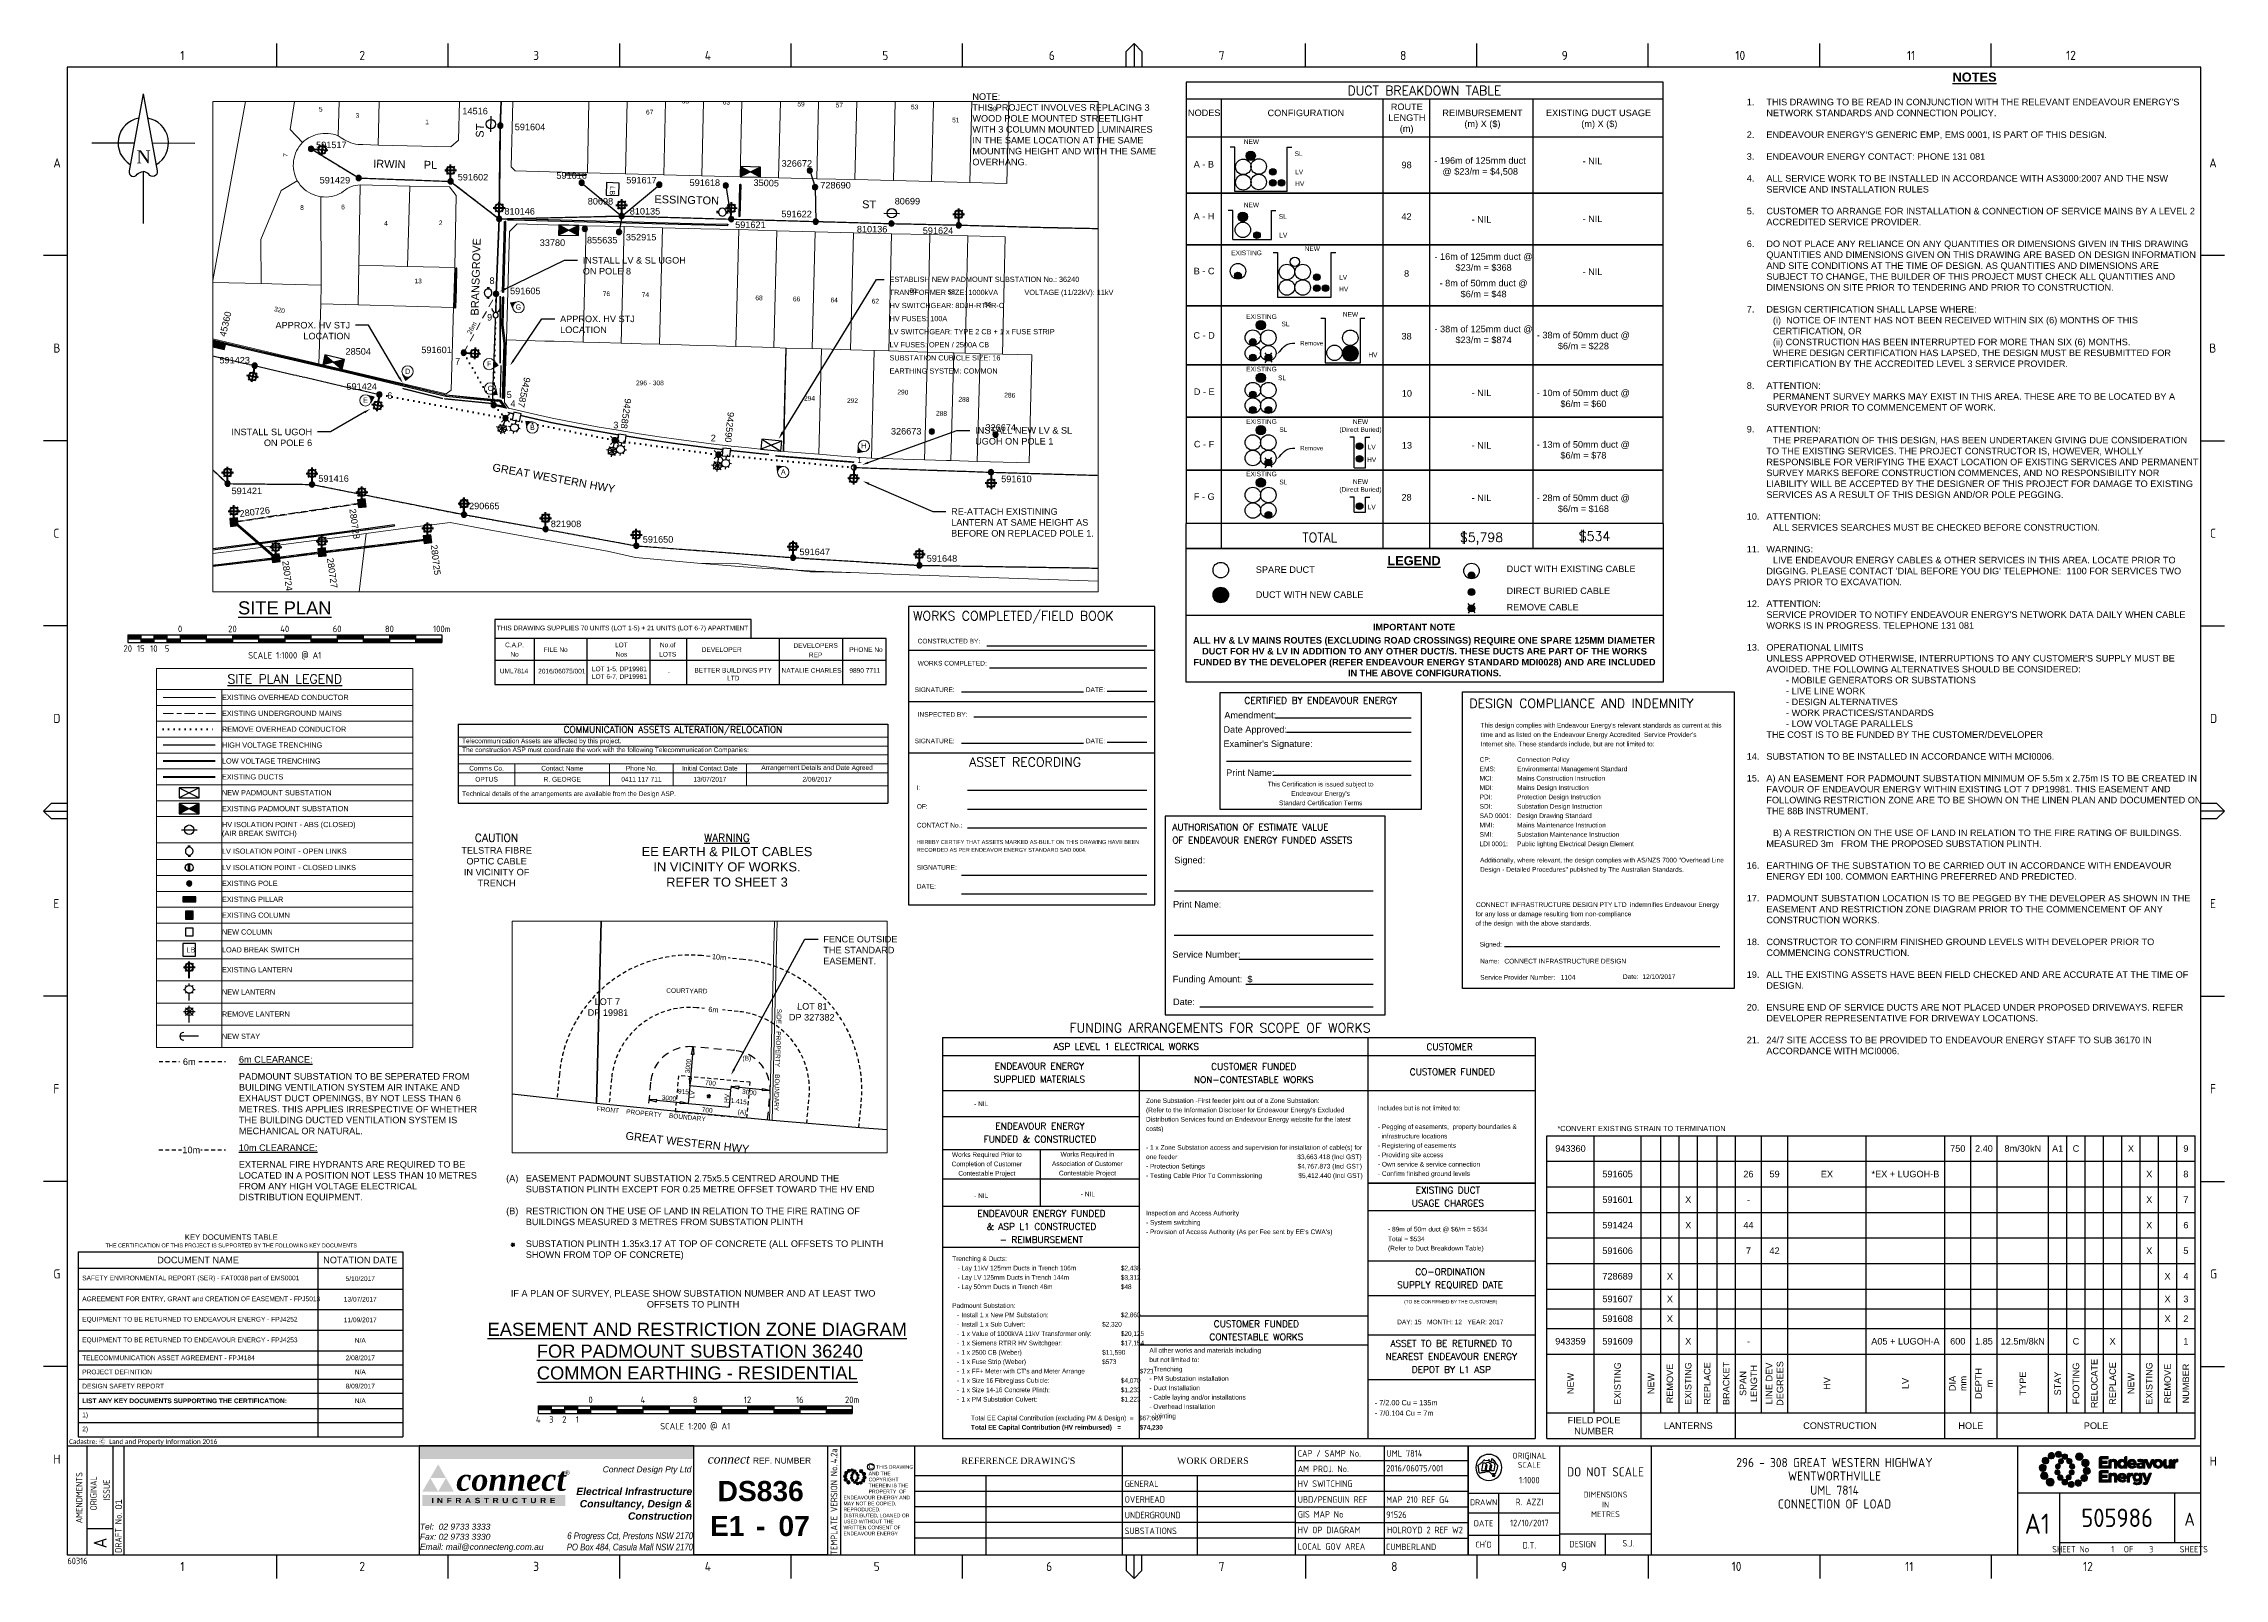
# Paper-space layout 'SHEET (1)' of a CAD drawing. Header units: metres, sheet in millimetres. Extents: x -21 to 813, y -3 to 583.
# The model-space entities are those that its viewports show. They can reach past a viewport. Long polylines and large blocks are cut down to what shows.
import ezdxf
from ezdxf import colors
from ezdxf.entities.mleader import LeaderData, LeaderLine
from ezdxf.enums import TextEntityAlignment as Align
from ezdxf.math import Vec2, Vec3

# ---------------------------------------------------------------- set-up
doc = ezdxf.new("R2010")
doc.units = ezdxf.units.M
for name, pattern in [('Cable Exist OH', [1, 1, 0]), ('Cable Exist UG', [8.2, 4, -1.2, 1.8, -1.2]), ('Cable Remove', [2, 0, -2]), ('Dash', [5, 3, -2]), ('IE Trench LV', [6.5, 5, -1.5])]:
    doc.linetypes.add(name, pattern=pattern)
doc.layers.get('0').update_dxf_attribs({"color": 6})
for name, color, linetype in [('_User Miscellaneous1', 7, 'Continuous'), ('Duct_SP_EXT', 7, 'Continuous'), ('Equip_SP_HV_EXT', 7, 'Continuous'), ('Equip_SP_LV_EXT', 7, 'Continuous'), ('Equip_SP_SL_EXT', 7, 'Continuous'), ('Equip_SP_SL_MOD', 3, 'Continuous'), ('Equip_SP_SL_NEW', 2, 'Continuous'), ('Mains_SL_EXT', 7, 'Continuous'), ('Notes', 7, 'Continuous'), ('Notes_SP_MISC', 7, 'Continuous'), ('Notes_SP_NEW', 2, 'Continuous'), ('Notes_SP_NEW @ 1', 2, 'Continuous'), ('OH_Details_SP_MISC', 7, 'Continuous'), ('Sub_SP_EXT', 7, 'Continuous'), ('Sub_SP_NEW', 2, 'Continuous'), ('SupportsOH_SP_NEW', 2, 'Continuous'), ('SupportsOH_SP_TR_HV_LV_SL_EXT', 7, 'Continuous'), ('SupportsOH_SP_TR_HV_LV_SL_MOD', 3, 'Continuous'), ('SupportsOH_SP_TR_HV_LV_SL_NEW', 2, 'Continuous'), ('SupportsUG_SP_EXT', 7, 'Continuous'), ('SupportsUG_SP_LV_EXT', 7, 'Continuous'), ('SupportsUG_SP_LV_SL_EXT', 7, 'Continuous'), ('SupportsUG_SP_LV_SL_NEW', 2, 'Continuous'), ('Trench_SP_NEW', 2, 'Continuous'), ('UG_Details_SP_MISC', 7, 'Continuous')]:
    doc.layers.add(name, color=color, linetype=linetype)
for name, color, linetype, lineweight in [('Cadastre Buildings_SP_EXT', 9, 'Continuous', 5), ('Cadastre Land Parcels_SP_EXT', 9, 'Continuous', 5), ('Cadastre Roads_SP_EXT', 9, 'Continuous', 5), ('XT REF', 7, 'Continuous', 9)]:
    doc.layers.add(name, color=color, linetype=linetype, lineweight=lineweight)
doc.layers.add('Features_HIDE', color=1, linetype='Continuous', plot=False)
doc.layers.add('Viewports', color=6, linetype='Continuous', plot=False)
doc.styles.add('ABlkR8pt', font='', dxfattribs={"height": 2.0202})
doc.styles.add('ANI10pt', font='ARIALNI.TTF', dxfattribs={"height": 2.5863})
doc.styles.add('AR07pt', font='arial.ttf', dxfattribs={"height": 1.7978})
doc.styles.add('AR09pt', font='arial.ttf', dxfattribs={"height": 2.3115})
doc.styles.add('ARB30pt', font='arialbd.ttf', dxfattribs={"height": 7.705})
doc.styles.add('ARBI11pt', font='arialbi.ttf', dxfattribs={"height": 2.8252})
doc.styles.add('ARI09pt', font='ariali.ttf', dxfattribs={"height": 2.3115})
doc.styles.add('ARIAL', font='arial.ttf', dxfattribs={"height": 2})
doc.styles.add('COLUMN_LABEL', font='arial.ttf')
doc.styles.add('Elec', font='romand__.ttf')
doc.styles.add('HVSW_LABEL', font='arial.ttf')
doc.styles.add('iecARIAL', font='arial.ttf', dxfattribs={"height": 2})
doc.styles.add('iecISOCP', font='isocp.shx')
doc.styles.add('iecNAME', font='times.ttf')
doc.styles.add('iecTimesNewRoman', font='times.ttf')
doc.styles.add('ISO3098B', font='ISO3098B.SHX')
doc.styles.add('POLE_LABEL', font='arial.ttf')
doc.styles.add('SL_LABEL', font='arial.ttf')
doc.styles.get("Standard").update_dxf_attribs({"font": 'arial.ttf'})
doc.styles.add('TNRBI36pt', font='timesbi.ttf', dxfattribs={"height": 8.601})
doc.styles.add('TNRI14pt', font='timesi.ttf', dxfattribs={"height": 3.4292})
doc.styles.get('ABlkR8pt').set_extended_font_data('Arial Black')
doc.linetypes.add('Cable P UG', pattern='A,6,-0.5,["P",Standard,S=1.7,R=0,X=0.5,Y=-1],-2.9', length=9.4)
doc.linetypes.add('IE Trench HV', pattern='A,7,-0.2,["/",Standard,S=3,R=0,X=0.6,Y=-1.4],-2.5', length=9.7)

psp = doc.layouts.new('SHEET (1)')

# ---------------------------------------------------------------- texts
at = {"color": 7, "lineweight": -3}
for s, rotation, p in [('3000', 83.46017, (225.75, 192.75)), ('3000', 353.46017, (249.13, 182.7)), ('3000', 353.46017, (218.44, 180.46)), ('1.415', 353.46017, (245.06, 179.28))]:
    psp.add_text(s, height=1.779, rotation=rotation, dxfattribs=at).set_placement(p, align=Align.MIDDLE_CENTER)
at = {"layer": '_User Miscellaneous1', "insert": (630.28, 572.34), "char_height": 2.5, "attachment_point": 1, "style": 'ARIAL'}
psp.add_mtext_dynamic_manual_height_columns("\\pi78.638;{\\fArial|b1|i0|c0|p34;\\H1.4x;\\LNOTES\\fArial|b0|i0|c0|p34;\\l\\P\\pi0;\\H0.71429x;\\P\\pi-7.5,l7.5,t7.5;1.^ITHIS DRAWING TO BE READ IN CONJUNCTION WITH THE RELEVANT ENDEAVOUR ENERGY'S NETWORK STANDARDS AND CONNECTION POLICY.\\P\\pi0,l0,tz;\\P\\pi-7.5,l7.5,t7.5;2.^IENDEAVOUR ENERGY'S GENERIC EMP, EMS 0001, IS PART OF THIS DESIGN.\\P\\pi0,l0,tz;\\P\\pi-7.5,l7.5,t7.5;3.^IENDEAVOUR ENERGY CONTACT: PHONE 131 081\\P\\pi0,l0,tz;\\P\\pi-7.5,l7.5,t7.5;4.^IALL SERVICE WORK TO BE INSTALLED IN ACCORDANCE WITH AS3000:2007 AND THE NSW SERVICE AND INSTALLATION RULES\\P\\pi0,l0,tz;\\P\\pi-7.5,l7.5,t7.5;5.^ICUSTOMER TO ARRANGE FOR INSTALLATION & CONNECTION OF SERVICE MAINS BY A LEVEL 2 ACCREDITED SERVICE PROVIDER.\\P\\pi0,l0,tz;\\P\\pi-7.5,l7.5,t7.5;6.^IDO NOT PLACE ANY RELIANCE ON ANY QUANTITIES OR DIMENSIONS GIVEN IN THIS DRAWING QUANTITIES AND DIMENSIONS GIVEN ON THIS DRAWING ARE BASED ON DESIGN INFORMATION AND SITE CONDITIONS AT THE TIME OF DESIGN. AS QUANTITIES AND DIMENSIONS ARE SUBJECT TO CHANGE, THE BUILDER OF THIS PROJECT MUST CHECK ALL QUANTITIES AND DIMENSIONS ON SITE PRIOR TO TENDERING AND PRIOR TO CONSTRUCTION.\\P\\pi0,l0,tz;\\P\\pi-7.5,l7.5,t7.5;7.^IDESIGN CERTIFICATION SHALL LAPSE WHERE:\\P\\pi-12.5,l12.5,tz;^I(i)  NOTICE OF INTENT HAS NOT BEEN RECEIVED WITHIN SIX (6) MONTHS OF THIS \\P^ICERTIFICATION, OR\\P^I(ii) CONSTRUCTION HAS BEEN INTERRUPTED FOR MORE THAN SIX (6) MONTHS.\\P\\pi-7.5,l7.5;^IWHERE DESIGN CERTIFICATION HAS LAPSED, THE DESIGN MUST BE RESUBMITTED FOR CERTIFICATION BY THE ACCREDITED LEVEL 3 SERVICE PROVIDER.\\P\\pi0,l0;\\P\\pi-7.5,l7.5,t7.5;8.^IATTENTION:\\P\\ptz;^IPERMANENT SURVEY MARKS MAY EXIST IN THIS AREA. THESE ARE TO BE LOCATED BY A SURVEYOR PRIOR TO COMMENCEMENT OF WORK.\\P\\pi0,l0;\\P\\pi-7.5,l7.5,t7.5;9.^IATTENTION:\\P\\ptz;^ITHE PREPARATION OF THIS DESIGN, HAS BEEN UNDERTAKEN GIVING DUE CONSIDERATION TO THE EXISTING SERVICES. THE PROJECT CONSTRUCTOR IS, HOWEVER, WHOLLY RESPONSIBLE FOR VERIFYING THE EXACT LOCATION OF EXISTING SERVICES AND PERMANENT SURVEY MARKS BEFORE CONSTRUCTION COMMENCES, AND NO RESPONSIBILITY NOR LIABILITY WILL BE ACCEPTED BY THE DESIGNER OF THIS PROJECT FOR DAMAGE TO EXISTING SERVICES AS A RESULT OF THIS DESIGN AND/OR POLE PEGGING.\\P\\pi0,l0;\\P\\pi-7.5,l7.5,t7.5;10.^IATTENTION:\\P\\ptz;^IALL SERVICES SEARCHES MUST BE CHECKED BEFORE CONSTRUCTION.\\P\\P\\pt7.5;11.^IWARNING:\\P\\ptz;^ILIVE ENDEAVOUR ENERGY CABLES & OTHER SERVICES IN THIS AREA. LOCATE PRIOR TO DIGGING. PLEASE CONTACT 'DIAL BEFORE YOU DIG' TELEPHONE:  1100 FOR SERVICES TWO DAYS PRIOR TO EXCAVATION.\\P\\P\\pt7.5;12.^IATTENTION:\\P^ISERVICE PROVIDER TO NOTIFY ENDEAVOUR ENERGY'S NETWORK DATA DAILY WHEN CABLE WORKS IS IN PROGRESS. TELEPHONE 131 081\\P\\P13.^IOPERATIONAL LIMITS\\P^IUNLESS APPROVED OTHERWISE, INTERRUPTIONS TO ANY CUSTOMER'S SUPPLY MUST BE AVOIDED. THE FOLLOWING ALTERNATIVES SHOULD BE CONSIDERED:\\P\\pi-15,l15,t15;^I- MOBILE GENERATORS OR SUBSTATIONS\\P\\pt7.5,15;^I^I- LIVE LINE WORK\\P^I^I- DESIGN ALTERNATIVES\\P^I^I- WORK PRACTICES/STANDARDS\\P^I^I- LOW VOLTAGE PARALLELS\\P\\pi-7.5,l7.5,t7.5;^ITHE COST IS TO BE FUNDED BY THE CUSTOMER/DEVELOPER\\P\\pi0,l0,tz;\\P\\pi-7.5,l7.5,t7.5;14.^ISUBSTATION TO BE INSTALLED IN ACCORDANCE WITH MCI0006.\\P\\pi0,l0,tz;\\P\\pi-7.5,l7.5,t7.5;15.^IA) AN EASEMENT FOR PADMOUNT SUBSTATION MINIMUM OF 5.5m x 2.75m IS TO BE CREATED IN FAVOUR OF ENDEAVOUR ENERGY WITHIN EXISTING LOT 7 DP19981. THIS EASEMENT AND FOLLOWING RESTRICTION ZONE ARE TO BE SHOWN ON THE LINEN PLAN AND DOCUMENTED ON THE 88B INSTRUMENT. \\H0.99999x;\\P\\pi86.759,l0,tz;\\P\\pi-7.5,l7.5;   ^IB) A RESTRICTION ON THE USE OF LAND IN RELATION TO THE FIRE RATING OF BUILDINGS. MEASURED 3m   FROM THE PROPOSED SUBSTATION PLINTH.\\P^I     \\P\\pt7.5;16.^IEARTHING OF THE SUBSTATION TO BE CARRIED OUT IN ACCORDANCE WITH ENDEAVOUR ENERGY EDI 100. COMMON EARTHING PREFERRED AND PREDICTED.\\P\\pi0,l0,tz;\\P\\pi-7.5,l7.5,t7.5;17.^IPADMOUNT SUBSTATION LOCATION IS TO BE PEGGED BY THE DEVELOPER AS SHOWN IN THE EASEMENT AND RESTRICTION ZONE DIAGRAM PRIOR TO THE COMMENCEMENT OF ANY CONSTRUCTION WORKS.\\P\\pi0,l0,tz;\\P\\pi-7.5,l7.5,t7.5;18.^ICONSTRUCTOR TO CONFIRM FINISHED GROUND LEVELS WITH DEVELOPER PRIOR TO COMMENCING CONSTRUCTION.\\P\\pi0,l0,tz;\\P\\pi-7.5,l7.5,t7.5;19.^IALL THE EXISTING ASSETS \\H0.99999x;HAVE BEEN FIELD CHECKED AND ARE ACCURATE AT THE TIME OF DESIGN.\\P\\pi86.759,l0,tz;}\\P\\pi-7.5,l7.5,t7.5;20.^IENSURE END OF SERVICE DUCTS ARE NOT PLACED UNDER PROPOSED DRIVEWAYS. REFER DEVELOPER REPRESENTATIVE FOR DRIVEWAY LOCATIONS.\\P\\pi86.759,l0,tz;\\P\\pi-7.5,l7.5,t7.5;21.^I24/7 SITE ACCESS TO BE PROVIDED TO ENDEAVOUR ENERGY STAFF TO SUB 36170 IN ACCORDANCE WITH MCI0006.\\P\\pi86.759,l0,tz;\\P\\P\\P\\pi0;^I", width=173.5185, gutter_width=0, heights=[491.96], dxfattribs=at)
at = {"layer": 'Cadastre Roads_SP_EXT', "color": 7}
psp.add_text('GREAT WESTERN HWY', height=3, rotation=353.64967, dxfattribs=at).set_placement((201.69, 164.68))
at = {"layer": 'Notes', "style": 'Elec'}
for s, p in [('DUCT BREAKDOWN TABLE', (507.09, 565.46)), ('TOTAL', (467.14, 394.71))]:
    psp.add_text(s, height=3.5, dxfattribs=at).set_placement(p, align=Align.MIDDLE_CENTER)
at = {"layer": 'Notes'}
for s, p in [('NEW', (440.99, 546.83)), ('SL', (459.03, 542.21)), ('LV', (459.24, 535.28)), ('HV', (459.48, 530.79)), ('NEW', (440.99, 522.65)), ('SL', (452.96, 518.25)), ('LV', (453.17, 511.1)), ('EXISTING', (439.13, 504.34)), ('NEW', (464.26, 505.97)), ('LV', (476.04, 495)), ('HV', (476.28, 490.52)), ('EXISTING', (444.83, 479.98)), ('SL', (454, 477.17)), ('NEW', (478.85, 480.84)), ('EXISTING', (444.83, 459.94)), ('HV', (487.41, 465.38)), ('SL', (452.7, 456.59)), ('EXISTING', (444.83, 439.9)), ('SL', (453.2, 436.82)), ('(Direct Buried)', (482.68, 436.84)), ('NEW', (482.68, 439.8)), ('HV', (486.96, 425.3)), ('LV', (486.96, 430.16)), ('EXISTING', (444.83, 419.86)), ('SL', (453.2, 416.78)), ('NEW', (482.68, 416.89)), ('(Direct Buried)', (482.68, 413.93)), ('LV', (486.96, 407.25))]:
    psp.add_text(s, height=1.79, dxfattribs=at).set_placement(p, align=Align.TOP_CENTER)
at = {"layer": 'Notes', "style": 'Elec'}
for s, p in [('$5,798', (520.68, 392.99)), ('$534', (566.11, 393.42))]:
    psp.add_text(s, height=3.5, dxfattribs=at).set_placement(p)
at = {"layer": 'Notes'}
for s, height, rotation, p in [('COURTYARD', 1.779, 359.08665, (225.28, 221.48)), ('SIDE    PROPERTY    BOUNDARY', 1.7787, 268.31454, (260.01, 195.05)), ('(B)', 1.779, 354.8241, (248.18, 195.75)), ('915', 1.779, 354.8241, (223.96, 182.99)), ('LV', 1.779, 84.8241, (227.26, 181.83)), ('700', 1.779, 354.76009, (234.28, 186.28)), ('FRONT    PROPERTY    BOUNDARY', 1.7787, 354.5995, (211.63, 174.47)), ('700', 1.779, 354.76009, (233.04, 175.91)), ('HV', 1.779, 84.8241, (240.43, 180.37)), ('(A)', 1.779, 354.8241, (246.33, 175.11))]:
    psp.add_text(s, height=height, rotation=rotation, dxfattribs=at).set_placement(p, align=Align.MIDDLE_CENTER)
at = {"layer": 'Notes', "char_height": 2.5, "attachment_point": 1}
for s, insert, width in [('\\pi3.0839;{\\C7;ROUTE \\P\\pi2.1502;LENGTH \\P\\pi6.5159;(m)}', (491.18, 560.51), 17.9294), ('\\pi0.67589;{\\C7;NODES}', (416.07, 558.21), 13.3231), ('{\\C7;CONFIGURATION}', (447.17, 558.18), 31.8297), ('\\pi4.2304;{\\C7;REIMBURSEMENT \\P\\pi12.669;(m) X ($)}', (509.73, 558.18), 38.7746), ('\\pi5.0754;{\\C7;EXISTING DUCT USAGE \\P\\pi17.619; (m) X ($)}', (548.48, 558.18), 49.8559), ('\\pi2.8732;{\\C7;A - B}', (416.07, 538.54), 13.3231), ('\\pi7.1716;{\\C7;98}', (491.18, 538.28), 17.9294), ('\\pi1.8462;{\\C7;- 196m of 125mm duct \\P\\pi4.9772;@ $23/m = $4,508}', (509.02, 539.98), 38.4963), ('\\pi16.019;{\\C7;- NIL}', (551.53, 539.76), 39.3712), ('\\pi2.8246;{\\C7;A - H}', (416.07, 518.7), 13.3231), ('\\pi7.1366;{\\C7;42}', (491.18, 518.57), 17.9294), ('\\pi16.019;{\\C7;- NIL}', (509.11, 517.47), 39.3712), ('\\pi16.019;{\\C7;- NIL}', (551.53, 517.71), 39.3712), ('\\pi0.60984;{\\C7;- 16m of 125mm duct @ \\P\\pi8.659;$23/m = $368}', (510.34, 503.28), 38.4963), ('\\pi2.8809;{\\C7;B - C}', (416.07, 497.75), 13.3231), ('\\pi8.141;{\\C7;8}', (491.18, 496.8), 17.9294), ('\\pi2.5522;{\\C7;- 8m of 50mm duct @ \\P\\pi10.601;$6/m = $48}', (510.34, 493.14), 38.4963), ('\\pi16.019;{\\C7;- NIL}', (551.53, 497.49), 39.3712), ('\\pi0.60984;{\\C7;- 38m of 125mm duct @ \\P\\pi8.6666;$23/m = $874}', (510.34, 475.62), 38.4963), ('\\pi2.7675;{\\C7;C - D}', (416.07, 473.17), 13.3231), ('\\pi7.1724;{\\C7;38}', (491.18, 472.85), 17.9294), ('\\pi1.581;{\\C7;- 38m of 50mm duct @ \\P\\pi9.6301;$6/m = $228}', (548.48, 473.28), 38.4963), ('\\pi2.9124;{\\C7;D - E}', (416.07, 451.66), 13.3231), ('\\pi7.296;{\\C7;10}', (491.18, 451.02), 17.9294), ('\\pi16.019;{\\C7;- NIL}', (509.11, 451.2), 39.3712), ('\\pi1.581;{\\C7;- 10m of 50mm duct @ \\P\\pi10.608;$6/m = $60}', (548.48, 451.2), 38.4963), ('\\pi2.9491;{\\C7;C - F}', (416.07, 431.61), 13.3231), ('\\pi7.2918;{\\C7;13}', (491.18, 431.16), 17.9294), ('\\pi16.019;{\\C7;- NIL}', (509.11, 431.15), 39.3712), ('\\pi1.581;{\\C7;- 13m of 50mm duct @ \\P\\pi10.601;$6/m = $78}', (548.48, 431.5), 38.4963), ('\\pi2.9371;{\\C7;F - G}', (416.07, 411.57), 13.3231), ('\\pi7.1502;{\\C7;28}', (491.18, 411.3), 17.9294), ('\\pi16.019;{\\C7;- NIL}', (509.11, 411.11), 39.3712), ('\\pi1.581;{\\C7;- 28m of 50mm duct @ \\P\\pi9.6301;$6/m = $168}', (548.48, 411.09), 38.4963)]:
    psp.add_mtext(s, dxfattribs=dict(at, insert=insert, width=width))
at = {"layer": 'Notes', "attachment_point": 1}
for s, width, insert, char_height in [('SPARE DUCT', 22.4653, (442.68, 383.67), 2.5), ('\\pi0.20491;{\\fArial|b1|i0|c0|p34;\\LLEGEND}', 20.166, (492.73, 387.58), 3.5), ('DUCT WITH EXISTING CABLE', 49.1246, (538.5, 383.96), 2.5), ('DIRECT BURIED CABLE', 39.4264, (538.5, 375.57), 2.5), ('DUCT WITH NEW CABLE', 40.9715, (442.68, 374.11), 2.5), ('REMOVE CABLE', 39.4264, (538.5, 369.33), 2.5), ('\\pi0.2858;{\\fArial|b1|i0|c0|p34;ALL HV & LV MAINS ROUTES (EXCLUDING ROAD CROSSINGS) REQUIRE ONE SPARE 125MM DIAMETER\\P\\pi3.7928;DUCT FOR HV & LV IN ADDITION TO ANY OTHER DUCT/S. THESE DUCTS ARE PART OF THE WORKS \\P\\pi0.49044;FUNDED BY THE DEVELOPER (REFER ENDEAVOUR ENERGY STANDARD MDI0028) AND ARE INCLUDED \\P\\pi59.506;IN THE ABOVE CONFIGURATIONS.}', 177.132, (418.39, 356.65), 2.5)]:
    psp.add_mtext_dynamic_manual_height_columns(s, width=width, gutter_width=9, heights=[0], dxfattribs=dict(at, insert=insert, char_height=char_height))
at = {"layer": 'Notes', "style": 'iecARIAL'}
for s, width, insert, char_height, attachment_point in [('{\\H2.5x;\\LSITE PLAN}', 35.1598, (71.6, 370.3), 2, 2), ('\\pi0.13187;{\\fArial|b1|i0|c0|p34;IMPORTANT NOTE}', 31.2818, (487.3, 361.71), 2.5, 1)]:
    psp.add_mtext_dynamic_manual_height_columns(s, width=width, gutter_width=9, heights=[0], dxfattribs=dict(at, insert=insert, char_height=char_height, attachment_point=attachment_point))
at = {"layer": 'Notes', "char_height": 2.5, "attachment_point": 1, "rotation": 359.84028}
for s, width, insert in [('\\pi2.8135;LOT 7\\P\\pi0.14722;DP 19981', 14.9176, (187.21, 218.6)), ('\\pi3.2833;LOT 81\\P\\pi0.14722;DP 327382', 17.317, (264.1, 216.82))]:
    psp.add_mtext_dynamic_manual_height_columns(s, width=width, gutter_width=4, heights=[0], dxfattribs=dict(at, insert=insert))
at = {"layer": 'Notes', "style": 'iecARIAL'}
for s, insert, char_height, width, attachment_point in [('\\pi-7.5,l10,t10;(A)^IEASEMENT PADMOUNT SUBSTATION 2.75x5.5 CENTRED AROUND THE SUBSTATION PLINTH EXCEPT FOR 0.25 METRE OFFSET TOWARD THE HV END\\P\\pi0,l0,tz;\\P\\pi-7.5,l10,t10;(B)^IRESTRICTION ON THE USE OF LAND IN RELATION TO THE FIRE RATING OF BUILDINGS MEASURED 3 METRES FROM SUBSTATION PLINTH\\P\\pi0,l0,tz;\\P^ISUBSTATION PLINTH 1.35x3.17 AT TOP OF CONCRETE (ALL OFFSETS TO PLINTH ^ISHOWN FROM TOP OF CONCRETE)', (153.71, 151.11), 2.5, 147.677, 1), ('\\pi4.4124;IF A PLAN OF SURVEY, PLEASE SHOW SUBSTATION NUMBER AND AT LEAST TWO \\P\\pi56.406;OFFSETS TO PLINTH', (153.57, 107.13), 2.5, 147.677, 1), ('{\\LEASEMENT AND RESTRICTION ZONE DIAGRAM\\P FOR PADMOUNT SUBSTATION 36240\\PCOMMON EARTHING - RESIDENTIAL}', (229.24, 94.64), 5, 176.9259, 2)]:
    psp.add_mtext(s, dxfattribs=dict(at, insert=insert, char_height=char_height, width=width, attachment_point=attachment_point))
at = {"layer": 'Notes', "color": 1, "lineweight": -3, "insert": (51.18, 128.42), "char_height": 3, "width": 117.1263, "attachment_point": 2}
psp.add_mtext('{\\H0.6962x;\\C7;KEY DOCUMENTS TABLE\\P\\H0.716x;THE CERTIFICATION OF THIS PROJECT IS SUPPORTED BY THE FOLLOWING KEY DOCUMENTS}', dxfattribs=at)

msp = doc.modelspace()

# ---------------------------------------------------------------- texts
at = {"layer": 'Cadastre Land Parcels_SP_EXT'}
for s, p in [('61', (312550.25, 6256491.34)), ('69', (312491.83, 6256489.81)), ('55', (312593.02, 6256490.23)), ('65', (312519.2, 6256489.1)), ('63', (312534.89, 6256488.69)), ('59', (312563.41, 6256487.95)), ('5', (312380.56, 6256485.97)), ('57', (312578.05, 6256487.57)), ('53', (312606.82, 6256486.83)), ('49', (312636.72, 6256486.06)), ('67', (312505.56, 6256484.88)), ('3', (312394.57, 6256483.62)), ('1', (312421.2, 6256481.14)), ('51', (312622.53, 6256481.85)), ('8', (312373.4, 6256448.44)), ('6', (312389.07, 6256448.63)), ('2', (312426.39, 6256442.59)), ('4', (312405.46, 6256442.38)), ('13', (312417.09, 6256420.36)), ('76', (312489.04, 6256415.49)), ('74', (312503.92, 6256415.09)), ('68', (312547.35, 6256413.89)), ('66', (312561.69, 6256413.49)), ('64', (312576.08, 6256413.09)), ('62', (312591.79, 6256412.66)), ('296 - 308', (312501.74, 6256381.41)), ('294', (312565.94, 6256375.53)), ('292', (312582.36, 6256374.64))]:
    msp.add_text(s, height=1.8, dxfattribs=at).set_placement(p)
for s, rotation, p in [('7', 84.2034, (312368.62, 6256468.61)), ('60', 358.4506, (312606.19, 6256416.73)), ('58', 358.4526, (312620.79, 6256416.31)), ('56', 358.5885, (312634.78, 6256411.44)), ('320', 346.6949, (312363.27, 6256409.8)), ('290', 358.3271, (312601.59, 6256377.96)), ('286', 358.3279, (312642.43, 6256376.79)), ('288', 357.6662, (312624.91, 6256375.21)), ('288', 357.6633, (312616.34, 6256369.86))]:
    msp.add_text(s, height=1.8, rotation=rotation, dxfattribs=at).set_placement(p)
at = {"layer": 'Cadastre Roads_SP_EXT'}
for s, rotation, p in [('BRANSGROVE                                 ST', 88.3684, (312441.56, 6256408.02)), ('IRWIN      PL', 358.7142, (312401.28, 6256464.63)), ('ESSINGTON                                               ST', 358.5918, (312508.74, 6256451.04)), ('GREAT WESTERN HWY', 349.8503, (312446.68, 6256348.66))]:
    msp.add_text(s, height=3, rotation=rotation, dxfattribs=at).set_placement(p)

# ---------------------------------------------------------------- blocks, each defined once
blk = doc.blocks.new('A$C30A46249')
at = {"color": 7, "lineweight": -3, "insert": (6.92, 4.97), "char_height": 1.79, "attachment_point": 7, "line_spacing_factor": 1.2}
blk.add_mtext('{\\fCalibri|b0|i0|c0|p34;\\C256;Cadastre: \\fMS Gothic|b0|i0|c128|p49;\\C250;\\c2236962;Ⓒ\\fMS Gothic|b0|i0|c0|p49; \\fCalibri|b0|i0|c0|p34;\\C256;Land and Property Information 2016}', dxfattribs=at)
blk = doc.blocks.new('EE_LOGO_SMALL')
at = {"layer": 'Notes'}
h = blk.add_hatch(color=256, dxfattribs=at)
edge = h.paths.add_edge_path()
edge.add_spline(control_points=[(-8.4, 2), (-9.2, 2), (-9.8, 1.4), (-9.8, 0.7), (-9.9, -0.1), (-9.3, -0.7), (-8.6, -0.8), (-7.8, -0.8), (-7.2, -0.2), (-7.1, 0.5), (-7.1, 1.3), (-7.7, 1.9), (-8.4, 2)], knot_values=[0, 0, 0, 0, 1, 1, 1, 2, 2, 2, 3, 3, 3, 4, 4, 4, 4], degree=3, periodic=0)
h = blk.add_hatch(color=256, dxfattribs=at)
edge = h.paths.add_edge_path()
edge.add_spline(control_points=[(-6.8, 4.5), (-7.4, 4.8), (-8.2, 4.6), (-8.6, 4), (-8.9, 3.4), (-8.7, 2.6), (-8.1, 2.2), (-7.5, 1.9), (-6.7, 2.1), (-6.3, 2.7), (-6, 3.3), (-6.2, 4.1), (-6.8, 4.5)], knot_values=[0, 0, 0, 0, 1, 1, 1, 2, 2, 2, 3, 3, 3, 4, 4, 4, 4], degree=3, periodic=0)
h = blk.add_hatch(color=256, dxfattribs=at)
edge = h.paths.add_edge_path()
edge.add_spline(control_points=[(-4.2, 5.9), (-4.6, 6.5), (-5.3, 6.6), (-5.9, 6.3), (-6.4, 5.9), (-6.6, 5.1), (-6.2, 4.6), (-5.9, 4), (-5.1, 3.8), (-4.6, 4.2), (-4, 4.6), (-3.8, 5.3), (-4.2, 5.9)], knot_values=[0, 0, 0, 0, 1, 1, 1, 2, 2, 2, 3, 3, 3, 4, 4, 4, 4], degree=3, periodic=0)
h = blk.add_hatch(color=256, dxfattribs=at)
edge = h.paths.add_edge_path()
edge.add_spline(control_points=[(-1.3, 5.9), (-1.4, 6.5), (-2, 7), (-2.6, 6.9), (-3.3, 6.9), (-3.7, 6.3), (-3.7, 5.6), (-3.6, 5), (-3, 4.5), (-2.4, 4.6), (-1.7, 4.7), (-1.3, 5.2), (-1.3, 5.9)], knot_values=[0, 0, 0, 0, 1, 1, 1, 2, 2, 2, 3, 3, 3, 4, 4, 4, 4], degree=3, periodic=0)
h = blk.add_hatch(color=256, dxfattribs=at)
edge = h.paths.add_edge_path()
edge.add_spline(control_points=[(-2.5, 2.1), (-3, 2.2), (-3.5, 1.9), (-3.6, 1.3), (-3.7, 0.8), (-3.4, 0.3), (-2.9, 0.2), (-2.4, 0.1), (-1.9, 0.4), (-1.8, 0.9), (-1.7, 1.5), (-2, 2), (-2.5, 2.1)], knot_values=[0, 0, 0, 0, 1, 1, 1, 2, 2, 2, 3, 3, 3, 4, 4, 4, 4], degree=3, periodic=0)
h = blk.add_hatch(color=256, dxfattribs=at)
edge = h.paths.add_edge_path()
edge.add_spline(control_points=[(1, 4.9), (1, 4.3), (0.5, 3.8), (-0.1, 3.8), (-0.7, 3.8), (-1.2, 4.3), (-1.2, 4.9), (-1.2, 5.5), (-0.7, 6), (-0.1, 6), (0.5, 6), (1, 5.5), (1, 4.9)], knot_values=[0, 0, 0, 0, 1, 1, 1, 2, 2, 2, 3, 3, 3, 4, 4, 4, 4], degree=3, periodic=0)
edge = h.paths.add_edge_path()
edge.add_spline(control_points=[(-1.4, 4), (-1.9, 4.1), (-2.4, 3.8), (-2.5, 3.3), (-2.6, 2.7), (-2.3, 2.2), (-1.8, 2.1), (-1.3, 2), (-0.7, 2.3), (-0.6, 2.9), (-0.5, 3.4), (-0.9, 3.9), (-1.4, 4)], knot_values=[0, 0, 0, 0, 1, 1, 1, 2, 2, 2, 3, 3, 3, 4, 4, 4, 4], degree=3, periodic=0)
h = blk.add_hatch(color=256, dxfattribs=at)
edge = h.paths.add_edge_path()
edge.add_spline(control_points=[(2.3, 2.4), (2.8, 2.8), (2.8, 3.4), (2.4, 3.9), (2, 4.3), (1.4, 4.3), (0.9, 3.9), (0.5, 3.6), (0.5, 2.9), (0.9, 2.5), (1.2, 2), (1.9, 2), (2.3, 2.4)], knot_values=[0, 0, 0, 0, 1, 1, 1, 2, 2, 2, 3, 3, 3, 4, 4, 4, 4], degree=3, periodic=0)
edge = h.paths.add_edge_path()
edge.add_spline(control_points=[(1, 4.9), (1, 4.3), (0.5, 3.8), (-0.1, 3.8), (-0.7, 3.8), (-1.2, 4.3), (-1.2, 4.9), (-1.2, 5.5), (-0.7, 6), (-0.1, 6), (0.5, 6), (1, 5.5), (1, 4.9)], knot_values=[0, 0, 0, 0, 1, 1, 1, 2, 2, 2, 3, 3, 3, 4, 4, 4, 4], degree=3, periodic=0)
h = blk.add_hatch(color=256, dxfattribs=at)
edge = h.paths.add_edge_path()
edge.add_spline(control_points=[(1, 4.9), (1, 4.3), (0.5, 3.8), (-0.1, 3.8), (-0.7, 3.8), (-1.2, 4.3), (-1.2, 4.9), (-1.2, 5.5), (-0.7, 6), (-0.1, 6), (0.5, 6), (1, 5.5), (1, 4.9)], knot_values=[0, 0, 0, 0, 1, 1, 1, 2, 2, 2, 3, 3, 3, 4, 4, 4, 4], degree=3, periodic=0)
edge = h.paths.add_edge_path(flags=16)
edge.add_spline(control_points=[(1, 4.9), (1, 4.3), (0.5, 3.8), (-0.1, 3.8), (-0.7, 3.8), (-1.2, 4.3), (-1.2, 4.9), (-1.2, 5.5), (-0.7, 6), (-0.1, 6), (0.5, 6), (1, 5.5), (1, 4.9)], knot_values=[0, 0, 0, 0, 1, 1, 1, 2, 2, 2, 3, 3, 3, 4, 4, 4, 4], degree=3, periodic=0)
h = blk.add_hatch(color=256, dxfattribs=at)
edge = h.paths.add_edge_path()
edge.add_spline(control_points=[(3, 0.2), (3.5, 0.3), (3.8, 0.9), (3.7, 1.4), (3.6, 1.9), (3, 2.3), (2.5, 2.1), (1.9, 2), (1.6, 1.4), (1.8, 0.9), (1.9, 0.4), (2.5, 0.1), (3, 0.2)], knot_values=[0, 0, 0, 0, 1, 1, 1, 2, 2, 2, 3, 3, 3, 4, 4, 4, 4], degree=3, periodic=0)
h = blk.add_hatch(color=256, dxfattribs=at)
edge = h.paths.add_edge_path()
edge.add_spline(control_points=[(7, 4.9), (7, 4), (6.3, 3.4), (5.5, 3.4), (4.6, 3.4), (4, 4), (4, 4.9), (4, 5.7), (4.6, 6.4), (5.5, 6.4), (6.3, 6.4), (7, 5.7), (7, 4.9)], knot_values=[0, 0, 0, 0, 1, 1, 1, 2, 2, 2, 3, 3, 3, 4, 4, 4, 4], degree=3, periodic=0)
h = blk.add_hatch(color=256, dxfattribs=at)
edge = h.paths.add_edge_path()
edge.add_spline(control_points=[(8.4, 1.1), (9.1, 1.5), (9.4, 2.3), (9.1, 3), (8.8, 3.7), (7.9, 4.1), (7.2, 3.8), (6.5, 3.4), (6.2, 2.6), (6.5, 1.9), (6.8, 1.2), (7.7, 0.8), (8.4, 1.1)], knot_values=[0, 0, 0, 0, 1, 1, 1, 2, 2, 2, 3, 3, 3, 4, 4, 4, 4], degree=3, periodic=0)
h = blk.add_hatch(color=256, dxfattribs=at)
edge = h.paths.add_edge_path()
edge.add_spline(control_points=[(8.3, -1.9), (9, -1.9), (9.7, -1.4), (9.7, -0.6), (9.7, 0.1), (9.2, 0.8), (8.4, 0.8), (7.7, 0.8), (7, 0.3), (7, -0.5), (6.9, -1.2), (7.5, -1.9), (8.3, -1.9)], knot_values=[0, 0, 0, 0, 1, 1, 1, 2, 2, 2, 3, 3, 3, 4, 4, 4, 4], degree=3, periodic=0)
h = blk.add_hatch(color=256, dxfattribs=at)
edge = h.paths.add_edge_path()
edge.add_spline(control_points=[(-8.5, -1.1), (-9.2, -1.4), (-9.6, -2.3), (-9.3, -3), (-8.9, -3.7), (-8.1, -4), (-7.4, -3.7), (-6.7, -3.4), (-6.3, -2.5), (-6.6, -1.8), (-7, -1.1), (-7.8, -0.8), (-8.5, -1.1)], knot_values=[0, 0, 0, 0, 1, 1, 1, 2, 2, 2, 3, 3, 3, 4, 4, 4, 4], degree=3, periodic=0)
h = blk.add_hatch(color=256, dxfattribs=at)
edge = h.paths.add_edge_path()
edge.add_spline(control_points=[(-7.1, -4.8), (-7.1, -4), (-6.5, -3.3), (-5.6, -3.3), (-4.8, -3.3), (-4.1, -4), (-4.1, -4.8), (-4.1, -5.7), (-4.8, -6.3), (-5.6, -6.3), (-6.5, -6.3), (-7.1, -5.7), (-7.1, -4.8)], knot_values=[0, 0, 0, 0, 1, 1, 1, 2, 2, 2, 3, 3, 3, 4, 4, 4, 4], degree=3, periodic=0)
h = blk.add_hatch(color=256, dxfattribs=at)
edge = h.paths.add_edge_path()
edge.add_spline(control_points=[(-3.1, -0.2), (-3.7, -0.3), (-4, -0.8), (-3.8, -1.4), (-3.7, -1.9), (-3.2, -2.2), (-2.6, -2.1), (-2.1, -1.9), (-1.8, -1.4), (-1.9, -0.9), (-2.1, -0.3), (-2.6, 0), (-3.1, -0.2)], knot_values=[0, 0, 0, 0, 1, 1, 1, 2, 2, 2, 3, 3, 3, 4, 4, 4, 4], degree=3, periodic=0)
h = blk.add_hatch(color=256, dxfattribs=at)
edge = h.paths.add_edge_path()
edge.add_spline(control_points=[(-2.5, -2.3), (-2.9, -2.7), (-3, -3.4), (-2.6, -3.8), (-2.2, -4.2), (-1.5, -4.3), (-1.1, -3.9), (-0.7, -3.5), (-0.6, -2.8), (-1, -2.4), (-1.4, -2), (-2, -1.9), (-2.5, -2.3)], knot_values=[0, 0, 0, 0, 1, 1, 1, 2, 2, 2, 3, 3, 3, 4, 4, 4, 4], degree=3, periodic=0)
h = blk.add_hatch(color=256, dxfattribs=at)
edge = h.paths.add_edge_path()
edge.add_spline(control_points=[(-1.2, -4.8), (-1.2, -4.2), (-0.7, -3.7), (-0.1, -3.7), (0.5, -3.7), (1, -4.2), (1, -4.8), (1, -5.4), (0.5, -5.9), (-0.1, -5.9), (-0.7, -5.9), (-1.2, -5.4), (-1.2, -4.8)], knot_values=[0, 0, 0, 0, 1, 1, 1, 2, 2, 2, 3, 3, 3, 4, 4, 4, 4], degree=3, periodic=0)
h = blk.add_hatch(color=256, dxfattribs=at)
edge = h.paths.add_edge_path()
edge.add_spline(control_points=[(1.2, -3.9), (1.7, -4.1), (2.2, -3.7), (2.3, -3.2), (2.5, -2.7), (2.1, -2.2), (1.6, -2.1), (1.1, -2), (0.6, -2.3), (0.5, -2.8), (0.4, -3.3), (0.7, -3.8), (1.2, -3.9)], knot_values=[0, 0, 0, 0, 1, 1, 1, 2, 2, 2, 3, 3, 3, 4, 4, 4, 4], degree=3, periodic=0)
h = blk.add_hatch(color=256, dxfattribs=at)
edge = h.paths.add_edge_path()
edge.add_spline(control_points=[(1.2, -5.8), (1.3, -6.5), (1.8, -6.9), (2.5, -6.9), (3.1, -6.8), (3.6, -6.2), (3.5, -5.6), (3.4, -5), (2.9, -4.5), (2.2, -4.6), (1.6, -4.6), (1.1, -5.2), (1.2, -5.8)], knot_values=[0, 0, 0, 0, 1, 1, 1, 2, 2, 2, 3, 3, 3, 4, 4, 4, 4], degree=3, periodic=0)
h = blk.add_hatch(color=256, dxfattribs=at)
edge = h.paths.add_edge_path()
edge.add_spline(control_points=[(2.4, -2), (2.9, -2.1), (3.4, -1.8), (3.5, -1.3), (3.6, -0.8), (3.3, -0.3), (2.8, -0.2), (2.2, -0.1), (1.7, -0.4), (1.6, -0.9), (1.5, -1.4), (1.8, -1.9), (2.4, -2)], knot_values=[0, 0, 0, 0, 1, 1, 1, 2, 2, 2, 3, 3, 3, 4, 4, 4, 4], degree=3, periodic=0)
h = blk.add_hatch(color=256, dxfattribs=at)
edge = h.paths.add_edge_path()
edge.add_spline(control_points=[(4, -5.8), (4.4, -6.4), (5.2, -6.6), (5.7, -6.2), (6.3, -5.8), (6.5, -5.1), (6.1, -4.5), (5.7, -4), (5, -3.8), (4.4, -4.2), (3.8, -4.5), (3.7, -5.3), (4, -5.8)], knot_values=[0, 0, 0, 0, 1, 1, 1, 2, 2, 2, 3, 3, 3, 4, 4, 4, 4], degree=3, periodic=0)
h = blk.add_hatch(color=256, dxfattribs=at)
edge = h.paths.add_edge_path()
edge.add_spline(control_points=[(6.7, -4.4), (7.3, -4.8), (8.1, -4.6), (8.4, -4), (8.8, -3.3), (8.6, -2.6), (8, -2.2), (7.3, -1.8), (6.6, -2.1), (6.2, -2.7), (5.8, -3.3), (6, -4.1), (6.7, -4.4)], knot_values=[0, 0, 0, 0, 1, 1, 1, 2, 2, 2, 3, 3, 3, 4, 4, 4, 4], degree=3, periodic=0)
at = {"layer": 'Notes', "lineweight": 0}
for points in [[(1.8, 2.1), (1.8, 2.1)], [(-2, -2.1), (-2, -2.1)]]:
    blk.add_lwpolyline(points, dxfattribs=at)
for points in [[(-8.4, 2), (-9.2, 2), (-9.8, 1.4), (-9.8, 0.7), (-9.9, -0.1), (-9.3, -0.7), (-8.6, -0.8), (-7.8, -0.8), (-7.2, -0.2), (-7.1, 0.5), (-7.1, 1.3), (-7.7, 1.9), (-8.4, 2)], [(-6.8, 4.5), (-7.4, 4.8), (-8.2, 4.6), (-8.6, 4), (-8.9, 3.4), (-8.7, 2.6), (-8.1, 2.2), (-7.5, 1.9), (-6.7, 2.1), (-6.3, 2.7), (-6, 3.3), (-6.2, 4.1), (-6.8, 4.5)], [(-4.2, 5.9), (-4.6, 6.5), (-5.3, 6.6), (-5.9, 6.3), (-6.4, 5.9), (-6.6, 5.1), (-6.2, 4.6), (-5.9, 4), (-5.1, 3.8), (-4.6, 4.2), (-4, 4.6), (-3.8, 5.3), (-4.2, 5.9)], [(-1.3, 5.9), (-1.4, 6.5), (-2, 7), (-2.6, 6.9), (-3.3, 6.9), (-3.7, 6.3), (-3.7, 5.6), (-3.6, 5), (-3, 4.5), (-2.4, 4.6), (-1.7, 4.7), (-1.3, 5.2), (-1.3, 5.9)], [(-2.5, 2.1), (-3, 2.2), (-3.5, 1.9), (-3.6, 1.3), (-3.7, 0.8), (-3.4, 0.3), (-2.9, 0.2), (-2.4, 0.1), (-1.9, 0.4), (-1.8, 0.9), (-1.7, 1.5), (-2, 2), (-2.5, 2.1)], [(-1.4, 4), (-1.9, 4.1), (-2.4, 3.8), (-2.5, 3.3), (-2.6, 2.7), (-2.3, 2.2), (-1.8, 2.1), (-1.3, 2), (-0.7, 2.3), (-0.6, 2.9), (-0.5, 3.4), (-0.9, 3.9), (-1.4, 4)], [(1, 4.9), (1, 4.3), (0.5, 3.8), (-0.1, 3.8), (-0.7, 3.8), (-1.2, 4.3), (-1.2, 4.9), (-1.2, 5.5), (-0.7, 6), (-0.1, 6), (0.5, 6), (1, 5.5), (1, 4.9)], [(1, 4.9), (1, 4.3), (0.5, 3.8), (-0.1, 3.8), (-0.7, 3.8), (-1.2, 4.3), (-1.2, 4.9), (-1.2, 5.5), (-0.7, 6), (-0.1, 6), (0.5, 6), (1, 5.5), (1, 4.9)], [(2.3, 2.4), (2.8, 2.8), (2.8, 3.4), (2.4, 3.9), (2, 4.3), (1.4, 4.3), (0.9, 3.9), (0.5, 3.6), (0.5, 2.9), (0.9, 2.5), (1.2, 2), (1.9, 2), (2.3, 2.4)], [(3, 0.2), (3.5, 0.3), (3.8, 0.9), (3.7, 1.4), (3.6, 1.9), (3, 2.3), (2.5, 2.1), (1.9, 2), (1.6, 1.4), (1.8, 0.9), (1.9, 0.4), (2.5, 0.1), (3, 0.2)], [(7, 4.9), (7, 4), (6.3, 3.4), (5.5, 3.4), (4.6, 3.4), (4, 4), (4, 4.9), (4, 5.7), (4.6, 6.4), (5.5, 6.4), (6.3, 6.4), (7, 5.7), (7, 4.9)], [(8.4, 1.1), (9.1, 1.5), (9.4, 2.3), (9.1, 3), (8.8, 3.7), (7.9, 4.1), (7.2, 3.8), (6.5, 3.4), (6.2, 2.6), (6.5, 1.9), (6.8, 1.2), (7.7, 0.8), (8.4, 1.1)], [(8.3, -1.9), (9, -1.9), (9.7, -1.4), (9.7, -0.6), (9.7, 0.1), (9.2, 0.8), (8.4, 0.8), (7.7, 0.8), (7, 0.3), (7, -0.5), (6.9, -1.2), (7.5, -1.9), (8.3, -1.9)], [(-8.5, -1.1), (-9.2, -1.4), (-9.6, -2.3), (-9.3, -3), (-8.9, -3.7), (-8.1, -4), (-7.4, -3.7), (-6.7, -3.4), (-6.3, -2.5), (-6.6, -1.8), (-7, -1.1), (-7.8, -0.8), (-8.5, -1.1)], [(-7.1, -4.8), (-7.1, -4), (-6.5, -3.3), (-5.6, -3.3), (-4.8, -3.3), (-4.1, -4), (-4.1, -4.8), (-4.1, -5.7), (-4.8, -6.3), (-5.6, -6.3), (-6.5, -6.3), (-7.1, -5.7), (-7.1, -4.8)], [(-3.1, -0.2), (-3.7, -0.3), (-4, -0.8), (-3.8, -1.4), (-3.7, -1.9), (-3.2, -2.2), (-2.6, -2.1), (-2.1, -1.9), (-1.8, -1.4), (-1.9, -0.9), (-2.1, -0.3), (-2.6, 0), (-3.1, -0.2)], [(-2.5, -2.3), (-2.9, -2.7), (-3, -3.4), (-2.6, -3.8), (-2.2, -4.2), (-1.5, -4.3), (-1.1, -3.9), (-0.7, -3.5), (-0.6, -2.8), (-1, -2.4), (-1.4, -2), (-2, -1.9), (-2.5, -2.3)], [(-1.2, -4.8), (-1.2, -4.2), (-0.7, -3.7), (-0.1, -3.7), (0.5, -3.7), (1, -4.2), (1, -4.8), (1, -5.4), (0.5, -5.9), (-0.1, -5.9), (-0.7, -5.9), (-1.2, -5.4), (-1.2, -4.8)], [(1.2, -3.9), (1.7, -4.1), (2.2, -3.7), (2.3, -3.2), (2.5, -2.7), (2.1, -2.2), (1.6, -2.1), (1.1, -2), (0.6, -2.3), (0.5, -2.8), (0.4, -3.3), (0.7, -3.8), (1.2, -3.9)], [(1.2, -5.8), (1.3, -6.5), (1.8, -6.9), (2.5, -6.9), (3.1, -6.8), (3.6, -6.2), (3.5, -5.6), (3.4, -5), (2.9, -4.5), (2.2, -4.6), (1.6, -4.6), (1.1, -5.2), (1.2, -5.8)], [(2.4, -2), (2.9, -2.1), (3.4, -1.8), (3.5, -1.3), (3.6, -0.8), (3.3, -0.3), (2.8, -0.2), (2.2, -0.1), (1.7, -0.4), (1.6, -0.9), (1.5, -1.4), (1.8, -1.9), (2.4, -2)], [(4, -5.8), (4.4, -6.4), (5.2, -6.6), (5.7, -6.2), (6.3, -5.8), (6.5, -5.1), (6.1, -4.5), (5.7, -4), (5, -3.8), (4.4, -4.2), (3.8, -4.5), (3.7, -5.3), (4, -5.8)], [(6.7, -4.4), (7.3, -4.8), (8.1, -4.6), (8.4, -4), (8.8, -3.3), (8.6, -2.6), (8, -2.2), (7.3, -1.8), (6.6, -2.1), (6.2, -2.7), (5.8, -3.3), (6, -4.1), (6.7, -4.4)]]:
    blk.add_open_spline(points, degree=3, knots=[0, 0, 0, 0, 1, 1, 1, 2, 2, 2, 3, 3, 3, 4, 4, 4, 4], dxfattribs=at)
blk = doc.blocks.new('EE_COPYRIGHT_A1')
at = {"layer": 'Notes'}
blk.add_circle((9.53, -0.82), 1.15, dxfattribs=at)
at = {"xscale": 0.4, "yscale": 0.4, "zscale": 0.4}
blk.add_blockref('EE_LOGO_SMALL', (3.96, -4.29), dxfattribs=at)
at = {"layer": 'Notes', "insert": (0, 0), "char_height": 1.25, "width": 24.1208, "attachment_point": 1, "style": 'ARIAL'}
blk.add_mtext('\\pt8.75;               ^I{\\H1.2x;C } THIS DRAWING\\P\\pi-8.75,l8.75,t8.75,20;       ^IAND THE ^I\\P\\pi0,t8.75;COPYRIGHT\\P\\pi-8.75,t1.25,8.75;^I^ITHEREIN IS THE PROPERTY  OF \\P\\pi0,l0,t1.25;ENDEAVOUR ENERGY AND MAY NOT BE COPIED, REPRODUCED, DISTRIBUTED, LOANED OR USED WITHOUT THE WRITTEN CONSENT OF ENDEAVOUR ENERGY', dxfattribs=at)
blk = doc.blocks.new('EE_LOGO')
h = blk.add_hatch(color=7)
edge = h.paths.add_edge_path()
edge.add_spline(control_points=[(-25.34, 1.94), (-26.08, 1.98), (-26.72, 1.41), (-26.77, 0.66), (-26.81, -0.09), (-26.24, -0.72), (-25.49, -0.77), (-24.74, -0.81), (-24.1, -0.24), (-24.06, 0.51), (-24.02, 1.25), (-24.59, 1.89), (-25.34, 1.94)], knot_values=[0, 0, 0, 0, 1, 1, 1, 2, 2, 2, 3, 3, 3, 4, 4, 4, 4], degree=3, periodic=0)
h = blk.add_hatch(color=7)
edge = h.paths.add_edge_path()
edge.add_spline(control_points=[(-23.73, 4.46), (-24.34, 4.81), (-25.13, 4.61), (-25.49, 3.99), (-25.85, 3.38), (-25.64, 2.59), (-25.03, 2.23), (-24.41, 1.87), (-23.63, 2.08), (-23.27, 2.69), (-22.91, 3.31), (-23.12, 4.1), (-23.73, 4.46)], knot_values=[0, 0, 0, 0, 1, 1, 1, 2, 2, 2, 3, 3, 3, 4, 4, 4, 4], degree=3, periodic=0)
h = blk.add_hatch(color=7)
edge = h.paths.add_edge_path()
edge.add_spline(control_points=[(-21.12, 5.87), (-21.48, 6.44), (-22.24, 6.61), (-22.81, 6.24), (-23.37, 5.88), (-23.54, 5.12), (-23.17, 4.55), (-22.81, 3.98), (-22.05, 3.82), (-21.48, 4.19), (-20.92, 4.55), (-20.75, 5.31), (-21.12, 5.87)], knot_values=[0, 0, 0, 0, 1, 1, 1, 2, 2, 2, 3, 3, 3, 4, 4, 4, 4], degree=3, periodic=0)
h = blk.add_hatch(color=7)
edge = h.paths.add_edge_path()
edge.add_spline(control_points=[(-19.43, 2.06), (-19.94, 2.17), (-20.44, 1.84), (-20.55, 1.33), (-20.66, 0.82), (-20.34, 0.32), (-19.83, 0.21), (-19.32, 0.1), (-18.81, 0.42), (-18.71, 0.93), (-18.59, 1.44), (-18.92, 1.95), (-19.43, 2.06)], knot_values=[0, 0, 0, 0, 1, 1, 1, 2, 2, 2, 3, 3, 3, 4, 4, 4, 4], degree=3, periodic=0)
h = blk.add_hatch(color=7)
edge = h.paths.add_edge_path()
edge.add_spline(control_points=[(-18.27, 5.87), (-18.34, 6.5), (-18.91, 6.97), (-19.54, 6.9), (-20.18, 6.84), (-20.65, 6.27), (-20.58, 5.63), (-20.52, 4.99), (-19.95, 4.53), (-19.31, 4.59), (-18.67, 4.66), (-18.21, 5.23), (-18.27, 5.87)], knot_values=[0, 0, 0, 0, 1, 1, 1, 2, 2, 2, 3, 3, 3, 4, 4, 4, 4], degree=3, periodic=0)
h = blk.add_hatch(color=7)
edge = h.paths.add_edge_path()
edge.add_spline(control_points=[(-15.91, 4.86), (-15.91, 4.26), (-16.4, 3.77), (-17, 3.77), (-17.6, 3.77), (-18.08, 4.26), (-18.08, 4.86), (-18.08, 5.46), (-17.6, 5.95), (-17, 5.95), (-16.4, 5.95), (-15.91, 5.46), (-15.91, 4.86)], knot_values=[0, 0, 0, 0, 1, 1, 1, 2, 2, 2, 3, 3, 3, 4, 4, 4, 4], degree=3, periodic=0)
edge = h.paths.add_edge_path()
edge.add_spline(control_points=[(-18.29, 3.97), (-18.8, 4.08), (-19.3, 3.76), (-19.41, 3.25), (-19.52, 2.74), (-19.2, 2.23), (-18.69, 2.12), (-18.18, 2.01), (-17.67, 2.33), (-17.56, 2.84), (-17.45, 3.35), (-17.78, 3.86), (-18.29, 3.97)], knot_values=[0, 0, 0, 0, 1, 1, 1, 2, 2, 2, 3, 3, 3, 4, 4, 4, 4], degree=3, periodic=0)
h = blk.add_hatch(color=7)
edge = h.paths.add_edge_path()
edge.add_spline(control_points=[(-14.59, 2.36), (-14.16, 2.75), (-14.12, 3.41), (-14.51, 3.84), (-14.89, 4.27), (-15.55, 4.31), (-15.99, 3.93), (-16.42, 3.54), (-16.46, 2.88), (-16.07, 2.45), (-15.69, 2.01), (-15.02, 1.98), (-14.59, 2.36)], knot_values=[0, 0, 0, 0, 1, 1, 1, 2, 2, 2, 3, 3, 3, 4, 4, 4, 4], degree=3, periodic=0)
edge = h.paths.add_edge_path()
edge.add_spline(control_points=[(-15.91, 4.86), (-15.91, 4.26), (-16.4, 3.77), (-17, 3.77), (-17.6, 3.77), (-18.08, 4.26), (-18.08, 4.86), (-18.08, 5.46), (-17.6, 5.95), (-17, 5.95), (-16.4, 5.95), (-15.91, 5.46), (-15.91, 4.86)], knot_values=[0, 0, 0, 0, 1, 1, 1, 2, 2, 2, 3, 3, 3, 4, 4, 4, 4], degree=3, periodic=0)
h = blk.add_hatch(color=7)
edge = h.paths.add_edge_path()
edge.add_spline(control_points=[(-15.91, 4.86), (-15.91, 4.26), (-16.4, 3.77), (-17, 3.77), (-17.6, 3.77), (-18.08, 4.26), (-18.08, 4.86), (-18.08, 5.46), (-17.6, 5.95), (-17, 5.95), (-16.4, 5.95), (-15.91, 5.46), (-15.91, 4.86)], knot_values=[0, 0, 0, 0, 1, 1, 1, 2, 2, 2, 3, 3, 3, 4, 4, 4, 4], degree=3, periodic=0)
edge = h.paths.add_edge_path(flags=16)
edge.add_spline(control_points=[(-15.91, 4.86), (-15.91, 4.26), (-16.4, 3.77), (-17, 3.77), (-17.6, 3.77), (-18.08, 4.26), (-18.08, 4.86), (-18.08, 5.46), (-17.6, 5.95), (-17, 5.95), (-16.4, 5.95), (-15.91, 5.46), (-15.91, 4.86)], knot_values=[0, 0, 0, 0, 1, 1, 1, 2, 2, 2, 3, 3, 3, 4, 4, 4, 4], degree=3, periodic=0)
h = blk.add_hatch(color=7)
edge = h.paths.add_edge_path()
edge.add_spline(control_points=[(-13.94, 0.18), (-13.41, 0.32), (-13.09, 0.87), (-13.23, 1.4), (-13.37, 1.93), (-13.92, 2.25), (-14.45, 2.11), (-14.98, 1.97), (-15.3, 1.42), (-15.16, 0.89), (-15.02, 0.36), (-14.47, 0.04), (-13.94, 0.18)], knot_values=[0, 0, 0, 0, 1, 1, 1, 2, 2, 2, 3, 3, 3, 4, 4, 4, 4], degree=3, periodic=0)
h = blk.add_hatch(color=7)
edge = h.paths.add_edge_path()
edge.add_spline(control_points=[(-9.93, 4.86), (-9.93, 4.03), (-10.61, 3.35), (-11.44, 3.35), (-12.28, 3.35), (-12.95, 4.03), (-12.95, 4.86), (-12.95, 5.69), (-12.28, 6.37), (-11.44, 6.37), (-10.61, 6.37), (-9.93, 5.69), (-9.93, 4.86)], knot_values=[0, 0, 0, 0, 1, 1, 1, 2, 2, 2, 3, 3, 3, 4, 4, 4, 4], degree=3, periodic=0)
h = blk.add_hatch(color=7)
edge = h.paths.add_edge_path()
edge.add_spline(control_points=[(-8.55, 1.13), (-7.83, 1.45), (-7.5, 2.29), (-7.82, 3.01), (-8.14, 3.73), (-8.98, 4.06), (-9.7, 3.74), (-10.42, 3.42), (-10.75, 2.58), (-10.43, 1.86), (-10.11, 1.14), (-9.27, 0.81), (-8.55, 1.13)], knot_values=[0, 0, 0, 0, 1, 1, 1, 2, 2, 2, 3, 3, 3, 4, 4, 4, 4], degree=3, periodic=0)
h = blk.add_hatch(color=7)
edge = h.paths.add_edge_path()
edge.add_spline(control_points=[(-8.66, -1.92), (-7.91, -1.96), (-7.27, -1.39), (-7.23, -0.64), (-7.19, 0.1), (-7.76, 0.74), (-8.51, 0.78), (-9.25, 0.83), (-9.89, 0.26), (-9.94, -0.49), (-9.98, -1.24), (-9.41, -1.88), (-8.66, -1.92)], knot_values=[0, 0, 0, 0, 1, 1, 1, 2, 2, 2, 3, 3, 3, 4, 4, 4, 4], degree=3, periodic=0)
h = blk.add_hatch(color=7)
edge = h.paths.add_edge_path()
edge.add_spline(control_points=[(-3.85, 0.44), (-3.85, 0.44), (-3.85, 4.25), (-3.85, 4.3), (-3.85, 4.35), (-3.85, 4.86), (-3.29, 4.86), (-2.74, 4.86), (-0.49, 4.86), (-0.49, 4.86), (-0.49, 4.86), (-0.49, 4), (-0.49, 4), (-0.49, 4), (-2.89, 4), (-2.89, 4), (-2.89, 4), (-2.89, 3.1), (-2.89, 3.1), (-2.89, 3.1), (-0.8, 3.1), (-0.8, 3.1), (-0.8, 3.1), (-0.8, 2.23), (-0.8, 2.23), (-0.8, 2.23), (-2.89, 2.23), (-2.89, 2.23), (-2.89, 2.23), (-2.89, 1.31), (-2.89, 1.31), (-2.89, 1.31), (-0.49, 1.31), (-0.49, 1.31), (-0.49, 1.31), (-0.49, 0.44), (-0.49, 0.44), (-0.49, 0.44), (-3.85, 0.44), (-3.85, 0.44)], knot_values=[0, 0, 0, 0, 1, 1, 1, 2, 2, 2, 3, 3, 3, 4, 4, 4, 5, 5, 5, 6, 6, 6, 7, 7, 7, 8, 8, 8, 9, 9, 9, 10, 10, 10, 11, 11, 11, 12, 12, 12, 13, 13, 13, 13], degree=3, periodic=0)
h = blk.add_hatch(color=7)
edge = h.paths.add_edge_path()
edge.add_spline(control_points=[(1.94, 0.44), (1.94, 0.44), (1.94, 2.33), (1.94, 2.33), (1.94, 2.78), (1.73, 3.02), (1.36, 3.02), (1, 3.02), (0.76, 2.78), (0.76, 2.33), (0.76, 2.33), (0.76, 0.44), (0.76, 0.44), (0.76, 0.44), (-0.2, 0.44), (-0.2, 0.44), (-0.2, 0.44), (-0.2, 3.21), (-0.2, 3.27), (-0.2, 3.33), (-0.2, 3.82), (0.36, 3.82), (0.76, 3.82), (0.76, 3.82), (0.76, 3.82), (0.76, 3.82), (0.76, 3.35), (0.76, 3.35), (0.98, 3.63), (1.27, 3.89), (1.75, 3.89), (2.48, 3.89), (2.9, 3.41), (2.9, 2.63), (2.9, 2.63), (2.9, 0.44), (2.9, 0.44), (2.9, 0.44), (1.94, 0.44), (1.94, 0.44)], knot_values=[0, 0, 0, 0, 1, 1, 1, 2, 2, 2, 3, 3, 3, 4, 4, 4, 5, 5, 5, 6, 6, 6, 7, 7, 7, 8, 8, 8, 9, 9, 9, 10, 10, 10, 11, 11, 11, 12, 12, 12, 13, 13, 13, 13], degree=3, periodic=0)
h = blk.add_hatch(color=7)
edge = h.paths.add_edge_path(flags=16)
edge.add_spline(control_points=[(5.8, 2.13), (5.8, 2.69), (5.43, 3.07), (4.98, 3.07), (4.53, 3.07), (4.15, 2.7), (4.15, 2.13), (4.15, 2.13), (4.15, 2.12), (4.15, 2.12), (4.15, 1.56), (4.53, 1.19), (4.98, 1.19), (5.43, 1.19), (5.8, 1.56), (5.8, 2.12), (5.8, 2.12), (5.8, 2.13), (5.8, 2.13)], knot_values=[0, 0, 0, 0, 1, 1, 1, 2, 2, 2, 3, 3, 3, 4, 4, 4, 5, 5, 5, 6, 6, 6, 6], degree=3, periodic=0)
edge = h.paths.add_edge_path()
edge.add_spline(control_points=[(5.79, 0.44), (5.79, 0.44), (5.79, 0.92), (5.79, 0.92), (5.55, 0.6), (5.23, 0.37), (4.73, 0.37), (3.94, 0.37), (3.19, 0.99), (3.19, 2.12), (3.19, 2.12), (3.19, 2.13), (3.19, 2.13), (3.19, 3.26), (3.93, 3.88), (4.73, 3.88), (5.24, 3.88), (5.56, 3.65), (5.79, 3.38), (5.79, 3.38), (5.79, 4.27), (5.79, 4.3), (5.79, 4.34), (5.79, 4.86), (6.34, 4.86), (6.73, 4.86), (6.75, 4.86), (6.75, 4.86), (6.75, 4.86), (6.75, 0.44), (6.75, 0.44), (6.75, 0.44), (5.79, 0.44), (5.79, 0.44)], knot_values=[0, 0, 0, 0, 1, 1, 1, 2, 2, 2, 3, 3, 3, 4, 4, 4, 5, 5, 5, 6, 6, 6, 7, 7, 7, 8, 8, 8, 9, 9, 9, 10, 10, 10, 11, 11, 11, 11], degree=3, periodic=0)
h = blk.add_hatch(color=7)
edge = h.paths.add_edge_path()
edge.add_spline(control_points=[(8.69, 3.89), (7.7, 3.89), (7.01, 3.09), (7.01, 2.13), (7.01, 2.13), (7.01, 2.12), (7.01, 2.12), (7.01, 1.08), (7.77, 0.37), (8.78, 0.37), (9.39, 0.37), (9.85, 0.61), (10.16, 1), (10.16, 1), (9.62, 1.48), (9.62, 1.48), (9.35, 1.24), (9.12, 1.14), (8.79, 1.14), (8.33, 1.13), (8, 1.49), (7.95, 1.86), (7.91, 2.18), (7.93, 2.29), (7.95, 2.43), (8.02, 2.85), (8.29, 3.12), (8.69, 3.12), (9.09, 3.12), (9.34, 2.83), (9.4, 2.4), (9.4, 2.4), (8.14, 2.4), (8.14, 2.4), (8.14, 2.4), (8.12, 1.8), (8.64, 1.8), (9.17, 1.8), (10.32, 1.8), (10.32, 1.8), (10.33, 1.89), (10.34, 1.95), (10.34, 2.04), (10.34, 2.04), (10.34, 2.05), (10.34, 2.05), (10.34, 3.01), (9.82, 3.89), (8.69, 3.89)], knot_values=[0, 0, 0, 0, 1, 1, 1, 2, 2, 2, 3, 3, 3, 4, 4, 4, 5, 5, 5, 6, 6, 6, 7, 7, 7, 8, 8, 8, 9, 9, 9, 10, 10, 10, 11, 11, 11, 12, 12, 12, 13, 13, 13, 14, 14, 14, 15, 15, 15, 16, 16, 16, 16], degree=3, periodic=0)
h = blk.add_hatch(color=7)
edge = h.paths.add_edge_path(flags=16)
edge.add_spline(control_points=[(12.69, 1.8), (12.53, 1.88), (12.31, 1.93), (12.08, 1.93), (11.67, 1.93), (11.42, 1.77), (11.42, 1.46), (11.42, 1.46), (11.42, 1.45), (11.42, 1.45), (11.42, 1.19), (11.63, 1.04), (11.94, 1.04), (12.39, 1.04), (12.69, 1.29), (12.69, 1.63), (12.69, 1.63), (12.69, 1.8), (12.69, 1.8)], knot_values=[0, 0, 0, 0, 1, 1, 1, 2, 2, 2, 3, 3, 3, 4, 4, 4, 5, 5, 5, 6, 6, 6, 6], degree=3, periodic=0)
edge = h.paths.add_edge_path()
edge.add_spline(control_points=[(12.67, 0.44), (12.67, 0.44), (12.67, 0.81), (12.67, 0.81), (12.44, 0.55), (12.12, 0.38), (11.65, 0.38), (11.01, 0.38), (10.49, 0.74), (10.49, 1.41), (10.49, 1.41), (10.49, 1.42), (10.49, 1.42), (10.49, 2.16), (11.05, 2.5), (11.85, 2.5), (12.19, 2.5), (12.44, 2.45), (12.68, 2.37), (12.68, 2.37), (12.68, 2.42), (12.68, 2.42), (12.68, 2.82), (12.43, 3.07), (11.95, 3.07), (11.59, 3.07), (11.33, 3), (11.02, 2.89), (11.02, 2.89), (10.78, 3.62), (10.78, 3.62), (11.15, 3.78), (11.52, 3.89), (12.09, 3.89), (13.14, 3.89), (13.6, 3.35), (13.6, 2.43), (13.6, 2.43), (13.6, 0.44), (13.6, 0.44), (13.6, 0.44), (12.67, 0.44), (12.67, 0.44)], knot_values=[0, 0, 0, 0, 1, 1, 1, 2, 2, 2, 3, 3, 3, 4, 4, 4, 5, 5, 5, 6, 6, 6, 7, 7, 7, 8, 8, 8, 9, 9, 9, 10, 10, 10, 11, 11, 11, 12, 12, 12, 13, 13, 13, 14, 14, 14, 14], degree=3, periodic=0)
h = blk.add_hatch(color=7)
edge = h.paths.add_edge_path()
edge.add_spline(control_points=[(15.71, 0.44), (15.71, 0.44), (14.84, 0.44), (14.84, 0.44), (14.84, 0.44), (13.51, 3.83), (13.51, 3.83), (13.51, 3.83), (14.53, 3.83), (14.53, 3.83), (14.53, 3.83), (15.28, 1.58), (15.28, 1.58), (15.28, 1.58), (15.86, 3.3), (15.86, 3.3), (15.86, 3.3), (16.02, 3.83), (16.4, 3.83), (16.78, 3.83), (17.04, 3.83), (17.04, 3.83), (17.04, 3.83), (15.71, 0.44), (15.71, 0.44)], knot_values=[0, 0, 0, 0, 1, 1, 1, 2, 2, 2, 3, 3, 3, 4, 4, 4, 5, 5, 5, 6, 6, 6, 7, 7, 7, 8, 8, 8, 8], degree=3, periodic=0)
h = blk.add_hatch(color=7)
edge = h.paths.add_edge_path(flags=16)
edge.add_spline(control_points=[(19.52, 2.16), (19.52, 2.66), (19.16, 3.09), (18.63, 3.09), (18.08, 3.09), (17.75, 2.67), (17.75, 2.17), (17.75, 2.17), (17.75, 2.16), (17.75, 2.16), (17.75, 1.66), (18.11, 1.22), (18.64, 1.22), (19.19, 1.22), (19.52, 1.65), (19.52, 2.15), (19.52, 2.15), (19.52, 2.16), (19.52, 2.16)], knot_values=[0, 0, 0, 0, 1, 1, 1, 2, 2, 2, 3, 3, 3, 4, 4, 4, 5, 5, 5, 6, 6, 6, 6], degree=3, periodic=0)
edge = h.paths.add_edge_path()
edge.add_spline(control_points=[(18.63, 0.4), (17.58, 0.4), (16.8, 1.17), (16.8, 2.15), (16.8, 2.15), (16.8, 2.16), (16.8, 2.16), (16.8, 3.13), (17.59, 3.92), (18.64, 3.92), (19.69, 3.92), (20.46, 3.14), (20.46, 2.17), (20.46, 2.17), (20.46, 2.16), (20.46, 2.16), (20.46, 1.19), (19.68, 0.4), (18.63, 0.4)], knot_values=[0, 0, 0, 0, 1, 1, 1, 2, 2, 2, 3, 3, 3, 4, 4, 4, 5, 5, 5, 6, 6, 6, 6], degree=3, periodic=0)
h = blk.add_hatch(color=7)
edge = h.paths.add_edge_path()
edge.add_spline(control_points=[(22.86, 0.44), (22.86, 0.44), (22.86, 0.92), (22.86, 0.92), (22.64, 0.64), (22.36, 0.38), (21.87, 0.38), (21.15, 0.38), (20.72, 0.86), (20.72, 1.63), (20.72, 1.63), (20.72, 3.22), (20.72, 3.27), (20.72, 3.32), (20.72, 3.82), (21.28, 3.82), (21.68, 3.82), (21.68, 3.82), (21.68, 3.82), (21.68, 3.82), (21.68, 1.94), (21.68, 1.94), (21.68, 1.48), (21.9, 1.25), (22.26, 1.25), (22.63, 1.25), (22.86, 1.48), (22.86, 1.94), (22.86, 1.94), (22.86, 3.2), (22.86, 3.27), (22.86, 3.34), (22.87, 3.82), (23.42, 3.82), (23.82, 3.82), (23.82, 3.82), (23.82, 3.82), (23.82, 3.82), (23.82, 0.44), (23.82, 0.44), (23.82, 0.44), (22.86, 0.44), (22.86, 0.44)], knot_values=[0, 0, 0, 0, 1, 1, 1, 2, 2, 2, 3, 3, 3, 4, 4, 4, 5, 5, 5, 6, 6, 6, 7, 7, 7, 8, 8, 8, 9, 9, 9, 10, 10, 10, 11, 11, 11, 12, 12, 12, 13, 13, 13, 14, 14, 14, 14], degree=3, periodic=0)
h = blk.add_hatch(color=7)
edge = h.paths.add_edge_path()
edge.add_spline(control_points=[(26.09, 2.88), (25.46, 2.88), (25.06, 2.5), (25.06, 1.69), (25.06, 1.69), (25.06, 0.44), (25.06, 0.44), (25.06, 0.44), (24.1, 0.44), (24.1, 0.44), (24.1, 0.44), (24.1, 3.24), (24.1, 3.27), (24.1, 3.3), (24.1, 3.83), (24.66, 3.83), (25.22, 3.83), (25.06, 3.83), (25.06, 3.83), (25.06, 3.83), (25.06, 3.14), (25.06, 3.14), (25.26, 3.61), (25.58, 3.91), (26.14, 3.89), (26.14, 3.89), (26.14, 2.88), (26.14, 2.88), (26.14, 2.88), (26.09, 2.88), (26.09, 2.88)], knot_values=[0, 0, 0, 0, 1, 1, 1, 2, 2, 2, 3, 3, 3, 4, 4, 4, 5, 5, 5, 6, 6, 6, 7, 7, 7, 8, 8, 8, 9, 9, 9, 10, 10, 10, 10], degree=3, periodic=0)
h = blk.add_hatch(color=7)
edge = h.paths.add_edge_path()
edge.add_spline(control_points=[(-25.45, -1.11), (-26.17, -1.43), (-26.5, -2.27), (-26.18, -2.99), (-25.86, -3.71), (-25.02, -4.04), (-24.3, -3.72), (-23.58, -3.4), (-23.25, -2.56), (-23.57, -1.84), (-23.88, -1.12), (-24.72, -0.79), (-25.45, -1.11)], knot_values=[0, 0, 0, 0, 1, 1, 1, 2, 2, 2, 3, 3, 3, 4, 4, 4, 4], degree=3, periodic=0)
h = blk.add_hatch(color=7)
edge = h.paths.add_edge_path()
edge.add_spline(control_points=[(-24.06, -4.84), (-24.06, -4.01), (-23.39, -3.33), (-22.55, -3.33), (-21.72, -3.33), (-21.04, -4.01), (-21.04, -4.84), (-21.04, -5.68), (-21.72, -6.35), (-22.55, -6.35), (-23.39, -6.35), (-24.06, -5.68), (-24.06, -4.84)], knot_values=[0, 0, 0, 0, 1, 1, 1, 2, 2, 2, 3, 3, 3, 4, 4, 4, 4], degree=3, periodic=0)
h = blk.add_hatch(color=7)
edge = h.paths.add_edge_path()
edge.add_spline(control_points=[(-20.06, -0.16), (-20.59, -0.3), (-20.9, -0.85), (-20.76, -1.38), (-20.63, -1.91), (-20.08, -2.23), (-19.55, -2.09), (-19.02, -1.95), (-18.7, -1.4), (-18.84, -0.87), (-18.98, -0.34), (-19.52, -0.02), (-20.06, -0.16)], knot_values=[0, 0, 0, 0, 1, 1, 1, 2, 2, 2, 3, 3, 3, 4, 4, 4, 4], degree=3, periodic=0)
h = blk.add_hatch(color=7)
edge = h.paths.add_edge_path()
edge.add_spline(control_points=[(-19.41, -2.34), (-19.84, -2.73), (-19.88, -3.39), (-19.49, -3.82), (-19.1, -4.26), (-18.44, -4.29), (-18.01, -3.91), (-17.58, -3.52), (-17.54, -2.86), (-17.93, -2.43), (-18.31, -2), (-18.97, -1.96), (-19.41, -2.34)], knot_values=[0, 0, 0, 0, 1, 1, 1, 2, 2, 2, 3, 3, 3, 4, 4, 4, 4], degree=3, periodic=0)
h = blk.add_hatch(color=7)
edge = h.paths.add_edge_path()
edge.add_spline(control_points=[(-18.08, -4.84), (-18.08, -4.24), (-17.6, -3.76), (-17, -3.76), (-16.4, -3.76), (-15.91, -4.24), (-15.91, -4.84), (-15.91, -5.44), (-16.4, -5.93), (-17, -5.93), (-17.6, -5.93), (-18.08, -5.44), (-18.08, -4.84)], knot_values=[0, 0, 0, 0, 1, 1, 1, 2, 2, 2, 3, 3, 3, 4, 4, 4, 4], degree=3, periodic=0)
h = blk.add_hatch(color=7)
edge = h.paths.add_edge_path()
edge.add_spline(control_points=[(-15.71, -3.95), (-15.2, -4.06), (-14.69, -3.74), (-14.58, -3.23), (-14.47, -2.72), (-14.8, -2.21), (-15.31, -2.1), (-15.82, -1.99), (-16.32, -2.32), (-16.43, -2.83), (-16.54, -3.34), (-16.22, -3.84), (-15.71, -3.95)], knot_values=[0, 0, 0, 0, 1, 1, 1, 2, 2, 2, 3, 3, 3, 4, 4, 4, 4], degree=3, periodic=0)
h = blk.add_hatch(color=7)
edge = h.paths.add_edge_path()
edge.add_spline(control_points=[(-15.72, -5.85), (-15.66, -6.49), (-15.09, -6.95), (-14.45, -6.89), (-13.81, -6.82), (-13.35, -6.25), (-13.41, -5.62), (-13.48, -4.98), (-14.05, -4.51), (-14.68, -4.58), (-15.33, -4.64), (-15.79, -5.21), (-15.72, -5.85)], knot_values=[0, 0, 0, 0, 1, 1, 1, 2, 2, 2, 3, 3, 3, 4, 4, 4, 4], degree=3, periodic=0)
h = blk.add_hatch(color=7)
edge = h.paths.add_edge_path()
edge.add_spline(control_points=[(-14.57, -2.04), (-14.06, -2.15), (-13.55, -1.83), (-13.44, -1.32), (-13.33, -0.81), (-13.66, -0.3), (-14.17, -0.19), (-14.68, -0.08), (-15.18, -0.4), (-15.29, -0.92), (-15.4, -1.43), (-15.08, -1.93), (-14.57, -2.04)], knot_values=[0, 0, 0, 0, 1, 1, 1, 2, 2, 2, 3, 3, 3, 4, 4, 4, 4], degree=3, periodic=0)
h = blk.add_hatch(color=7)
edge = h.paths.add_edge_path()
edge.add_spline(control_points=[(-12.88, -5.86), (-12.52, -6.43), (-11.76, -6.59), (-11.19, -6.23), (-10.62, -5.86), (-10.46, -5.1), (-10.82, -4.53), (-11.19, -3.97), (-11.95, -3.8), (-12.51, -4.17), (-13.08, -4.53), (-13.25, -5.29), (-12.88, -5.86)], knot_values=[0, 0, 0, 0, 1, 1, 1, 2, 2, 2, 3, 3, 3, 4, 4, 4, 4], degree=3, periodic=0)
h = blk.add_hatch(color=7)
edge = h.paths.add_edge_path()
edge.add_spline(control_points=[(-10.27, -4.44), (-9.65, -4.79), (-8.86, -4.59), (-8.51, -3.97), (-8.15, -3.36), (-8.36, -2.57), (-8.97, -2.22), (-9.58, -1.86), (-10.37, -2.06), (-10.73, -2.68), (-11.09, -3.29), (-10.88, -4.08), (-10.27, -4.44)], knot_values=[0, 0, 0, 0, 1, 1, 1, 2, 2, 2, 3, 3, 3, 4, 4, 4, 4], degree=3, periodic=0)
h = blk.add_hatch(color=7)
edge = h.paths.add_edge_path()
edge.add_spline(control_points=[(-3.85, -4.84), (-3.85, -4.84), (-3.85, -1.03), (-3.85, -0.98), (-3.85, -0.94), (-3.85, -0.42), (-3.29, -0.42), (-2.74, -0.42), (-0.49, -0.42), (-0.49, -0.42), (-0.49, -0.42), (-0.49, -1.29), (-0.49, -1.29), (-0.49, -1.29), (-2.89, -1.29), (-2.89, -1.29), (-2.89, -1.29), (-2.89, -2.19), (-2.89, -2.19), (-2.89, -2.19), (-0.8, -2.19), (-0.8, -2.19), (-0.8, -2.19), (-0.8, -3.05), (-0.8, -3.05), (-0.8, -3.05), (-2.89, -3.05), (-2.89, -3.05), (-2.89, -3.05), (-2.89, -3.98), (-2.89, -3.98), (-2.89, -3.98), (-0.49, -3.98), (-0.49, -3.98), (-0.49, -3.98), (-0.49, -4.84), (-0.49, -4.84), (-0.49, -4.84), (-3.85, -4.84), (-3.85, -4.84)], knot_values=[0, 0, 0, 0, 1, 1, 1, 2, 2, 2, 3, 3, 3, 4, 4, 4, 5, 5, 5, 6, 6, 6, 7, 7, 7, 8, 8, 8, 9, 9, 9, 10, 10, 10, 11, 11, 11, 12, 12, 12, 13, 13, 13, 13], degree=3, periodic=0)
h = blk.add_hatch(color=7)
edge = h.paths.add_edge_path()
edge.add_spline(control_points=[(1.94, -4.84), (1.94, -4.84), (1.94, -2.96), (1.94, -2.96), (1.94, -2.5), (1.73, -2.27), (1.36, -2.27), (1, -2.27), (0.76, -2.5), (0.76, -2.96), (0.76, -2.96), (0.76, -4.84), (0.76, -4.84), (0.76, -4.84), (-0.2, -4.84), (-0.2, -4.84), (-0.2, -4.84), (-0.2, -2.07), (-0.2, -2.01), (-0.2, -1.96), (-0.2, -1.46), (0.36, -1.46), (0.76, -1.46), (0.76, -1.46), (0.76, -1.46), (0.76, -1.46), (0.76, -1.94), (0.76, -1.94), (0.98, -1.65), (1.27, -1.4), (1.75, -1.4), (2.48, -1.4), (2.9, -1.88), (2.9, -2.65), (2.9, -2.65), (2.9, -4.84), (2.9, -4.84), (2.9, -4.84), (1.94, -4.84), (1.94, -4.84)], knot_values=[0, 0, 0, 0, 1, 1, 1, 2, 2, 2, 3, 3, 3, 4, 4, 4, 5, 5, 5, 6, 6, 6, 7, 7, 7, 8, 8, 8, 9, 9, 9, 10, 10, 10, 11, 11, 11, 12, 12, 12, 13, 13, 13, 13], degree=3, periodic=0)
h = blk.add_hatch(color=7)
edge = h.paths.add_edge_path()
edge.add_spline(control_points=[(4.87, -1.4), (3.88, -1.4), (3.19, -2.19), (3.19, -3.16), (3.19, -3.16), (3.19, -3.17), (3.19, -3.17), (3.19, -4.21), (3.94, -4.92), (4.96, -4.92), (5.57, -4.92), (6.03, -4.68), (6.34, -4.29), (6.34, -4.29), (5.79, -3.8), (5.79, -3.8), (5.53, -4.05), (5.29, -4.14), (4.97, -4.15), (4.51, -4.16), (4.18, -3.79), (4.13, -3.42), (4.09, -3.1), (4.11, -3), (4.13, -2.86), (4.2, -2.44), (4.47, -2.17), (4.87, -2.17), (5.27, -2.17), (5.52, -2.46), (5.58, -2.89), (5.58, -2.89), (4.32, -2.89), (4.32, -2.89), (4.32, -2.89), (4.29, -3.49), (4.82, -3.49), (5.35, -3.49), (6.5, -3.49), (6.5, -3.49), (6.51, -3.4), (6.51, -3.34), (6.51, -3.25), (6.51, -3.25), (6.51, -3.23), (6.51, -3.23), (6.51, -2.27), (6, -1.4), (4.87, -1.4)], knot_values=[0, 0, 0, 0, 1, 1, 1, 2, 2, 2, 3, 3, 3, 4, 4, 4, 5, 5, 5, 6, 6, 6, 7, 7, 7, 8, 8, 8, 9, 9, 9, 10, 10, 10, 11, 11, 11, 12, 12, 12, 13, 13, 13, 14, 14, 14, 15, 15, 15, 16, 16, 16, 16], degree=3, periodic=0)
h = blk.add_hatch(color=7)
edge = h.paths.add_edge_path()
edge.add_spline(control_points=[(8.77, -2.4), (8.13, -2.4), (7.74, -2.79), (7.74, -3.6), (7.74, -3.6), (7.74, -4.85), (7.74, -4.85), (7.74, -4.85), (6.78, -4.85), (6.78, -4.85), (6.78, -4.85), (6.78, -2.05), (6.78, -2.02), (6.78, -1.99), (6.77, -1.46), (7.33, -1.46), (7.74, -1.46), (7.74, -1.46), (7.74, -1.46), (7.74, -1.46), (7.74, -2.15), (7.74, -2.15), (7.93, -1.68), (8.25, -1.37), (8.82, -1.4), (8.82, -1.4), (8.82, -2.4), (8.82, -2.4), (8.82, -2.4), (8.77, -2.4), (8.77, -2.4)], knot_values=[0, 0, 0, 0, 1, 1, 1, 2, 2, 2, 3, 3, 3, 4, 4, 4, 5, 5, 5, 6, 6, 6, 7, 7, 7, 8, 8, 8, 9, 9, 9, 10, 10, 10, 10], degree=3, periodic=0)
h = blk.add_hatch(color=7)
edge = h.paths.add_edge_path(flags=16)
edge.add_spline(control_points=[(11.56, -2.97), (11.56, -2.51), (11.2, -2.19), (10.73, -2.19), (10.26, -2.19), (9.91, -2.51), (9.91, -2.97), (9.91, -2.97), (9.91, -2.99), (9.91, -2.99), (9.91, -3.45), (10.26, -3.77), (10.73, -3.77), (11.2, -3.77), (11.56, -3.45), (11.56, -2.99), (11.56, -2.99), (11.56, -2.97), (11.56, -2.97)], knot_values=[0, 0, 0, 0, 1, 1, 1, 2, 2, 2, 3, 3, 3, 4, 4, 4, 5, 5, 5, 6, 6, 6, 6], degree=3, periodic=0)
edge = h.paths.add_edge_path()
edge.add_spline(control_points=[(10.62, -5.87), (10.07, -5.87), (9.55, -5.74), (9.12, -5.51), (9.12, -5.51), (9.45, -4.79), (9.45, -4.79), (9.8, -4.99), (10.14, -5.1), (10.59, -5.1), (11.25, -5.1), (11.56, -4.79), (11.56, -4.18), (11.56, -4.18), (11.56, -4.02), (11.56, -4.02), (11.27, -4.36), (10.96, -4.57), (10.45, -4.57), (9.66, -4.57), (8.95, -3.99), (8.95, -2.99), (8.95, -2.99), (8.95, -2.97), (8.95, -2.97), (8.95, -1.96), (9.68, -1.4), (10.45, -1.4), (10.98, -1.4), (11.29, -1.62), (11.54, -1.9), (11.54, -1.9), (11.54, -1.46), (11.54, -1.46), (11.54, -1.46), (11.54, -1.46), (11.95, -1.46), (12.51, -1.46), (12.5, -2.02), (12.5, -2.02), (12.5, -2.02), (12.5, -4.08), (12.5, -4.08), (12.5, -5.36), (11.87, -5.87), (10.62, -5.87)], knot_values=[0, 0, 0, 0, 1, 1, 1, 2, 2, 2, 3, 3, 3, 4, 4, 4, 5, 5, 5, 6, 6, 6, 7, 7, 7, 8, 8, 8, 9, 9, 9, 10, 10, 10, 11, 11, 11, 12, 12, 12, 13, 13, 13, 14, 14, 14, 15, 15, 15, 15], degree=3, periodic=0)
h = blk.add_hatch(color=7)
edge = h.paths.add_edge_path()
edge.add_spline(control_points=[(14.84, -4.92), (14.58, -5.61), (14.31, -5.87), (13.73, -5.87), (13.38, -5.87), (13.13, -5.78), (12.88, -5.64), (12.88, -5.64), (13.2, -4.94), (13.2, -4.94), (13.33, -5.02), (13.49, -5.07), (13.61, -5.07), (13.78, -5.07), (13.86, -5.02), (13.95, -4.85), (13.95, -4.85), (12.62, -1.46), (12.62, -1.46), (12.62, -1.46), (13.64, -1.46), (13.64, -1.46), (13.64, -1.46), (14.41, -3.76), (14.41, -3.76), (14.41, -3.76), (14.97, -2.01), (14.97, -2.01), (14.97, -2.01), (15.14, -1.46), (15.5, -1.46), (15.86, -1.46), (16.14, -1.46), (16.14, -1.46), (16.14, -1.46), (14.84, -4.92), (14.84, -4.92)], knot_values=[0, 0, 0, 0, 1, 1, 1, 2, 2, 2, 3, 3, 3, 4, 4, 4, 5, 5, 5, 6, 6, 6, 7, 7, 7, 8, 8, 8, 9, 9, 9, 10, 10, 10, 11, 11, 11, 12, 12, 12, 12], degree=3, periodic=0)
at = {"color": 7, "lineweight": 0}
for points in [[(-15.08, 2.11), (-15.08, 2.11)], [(-18.92, -2.1), (-18.92, -2.1)]]:
    blk.add_lwpolyline(points, dxfattribs=at)
for points, knots in [([(-25.34, 1.94), (-26.08, 1.98), (-26.72, 1.41), (-26.77, 0.66), (-26.81, -0.09), (-26.24, -0.72), (-25.49, -0.77), (-24.74, -0.81), (-24.1, -0.24), (-24.06, 0.51), (-24.02, 1.25), (-24.59, 1.89), (-25.34, 1.94)], [0, 0, 0, 0, 1, 1, 1, 2, 2, 2, 3, 3, 3, 4, 4, 4, 4]), ([(-23.73, 4.46), (-24.34, 4.81), (-25.13, 4.61), (-25.49, 3.99), (-25.85, 3.38), (-25.64, 2.59), (-25.03, 2.23), (-24.41, 1.87), (-23.63, 2.08), (-23.27, 2.69), (-22.91, 3.31), (-23.12, 4.1), (-23.73, 4.46)], [0, 0, 0, 0, 1, 1, 1, 2, 2, 2, 3, 3, 3, 4, 4, 4, 4]), ([(-21.12, 5.87), (-21.48, 6.44), (-22.24, 6.61), (-22.81, 6.24), (-23.37, 5.88), (-23.54, 5.12), (-23.17, 4.55), (-22.81, 3.98), (-22.05, 3.82), (-21.48, 4.19), (-20.92, 4.55), (-20.75, 5.31), (-21.12, 5.87)], [0, 0, 0, 0, 1, 1, 1, 2, 2, 2, 3, 3, 3, 4, 4, 4, 4]), ([(-19.43, 2.06), (-19.94, 2.17), (-20.44, 1.84), (-20.55, 1.33), (-20.66, 0.82), (-20.34, 0.32), (-19.83, 0.21), (-19.32, 0.1), (-18.81, 0.42), (-18.71, 0.93), (-18.59, 1.44), (-18.92, 1.95), (-19.43, 2.06)], [0, 0, 0, 0, 1, 1, 1, 2, 2, 2, 3, 3, 3, 4, 4, 4, 4]), ([(-18.27, 5.87), (-18.34, 6.5), (-18.91, 6.97), (-19.54, 6.9), (-20.18, 6.84), (-20.65, 6.27), (-20.58, 5.63), (-20.52, 4.99), (-19.95, 4.53), (-19.31, 4.59), (-18.67, 4.66), (-18.21, 5.23), (-18.27, 5.87)], [0, 0, 0, 0, 1, 1, 1, 2, 2, 2, 3, 3, 3, 4, 4, 4, 4]), ([(-18.29, 3.97), (-18.8, 4.08), (-19.3, 3.76), (-19.41, 3.25), (-19.52, 2.74), (-19.2, 2.23), (-18.69, 2.12), (-18.18, 2.01), (-17.67, 2.33), (-17.56, 2.84), (-17.45, 3.35), (-17.78, 3.86), (-18.29, 3.97)], [0, 0, 0, 0, 1, 1, 1, 2, 2, 2, 3, 3, 3, 4, 4, 4, 4]), ([(-15.91, 4.86), (-15.91, 4.26), (-16.4, 3.77), (-17, 3.77), (-17.6, 3.77), (-18.08, 4.26), (-18.08, 4.86), (-18.08, 5.46), (-17.6, 5.95), (-17, 5.95), (-16.4, 5.95), (-15.91, 5.46), (-15.91, 4.86)], [0, 0, 0, 0, 1, 1, 1, 2, 2, 2, 3, 3, 3, 4, 4, 4, 4]), ([(-15.91, 4.86), (-15.91, 4.26), (-16.4, 3.77), (-17, 3.77), (-17.6, 3.77), (-18.08, 4.26), (-18.08, 4.86), (-18.08, 5.46), (-17.6, 5.95), (-17, 5.95), (-16.4, 5.95), (-15.91, 5.46), (-15.91, 4.86)], [0, 0, 0, 0, 1, 1, 1, 2, 2, 2, 3, 3, 3, 4, 4, 4, 4]), ([(-14.59, 2.36), (-14.16, 2.75), (-14.12, 3.41), (-14.51, 3.84), (-14.89, 4.27), (-15.55, 4.31), (-15.99, 3.93), (-16.42, 3.54), (-16.46, 2.88), (-16.07, 2.45), (-15.69, 2.01), (-15.02, 1.98), (-14.59, 2.36)], [0, 0, 0, 0, 1, 1, 1, 2, 2, 2, 3, 3, 3, 4, 4, 4, 4]), ([(-13.94, 0.18), (-13.41, 0.32), (-13.09, 0.87), (-13.23, 1.4), (-13.37, 1.93), (-13.92, 2.25), (-14.45, 2.11), (-14.98, 1.97), (-15.3, 1.42), (-15.16, 0.89), (-15.02, 0.36), (-14.47, 0.04), (-13.94, 0.18)], [0, 0, 0, 0, 1, 1, 1, 2, 2, 2, 3, 3, 3, 4, 4, 4, 4]), ([(-9.93, 4.86), (-9.93, 4.03), (-10.61, 3.35), (-11.44, 3.35), (-12.28, 3.35), (-12.95, 4.03), (-12.95, 4.86), (-12.95, 5.69), (-12.28, 6.37), (-11.44, 6.37), (-10.61, 6.37), (-9.93, 5.69), (-9.93, 4.86)], [0, 0, 0, 0, 1, 1, 1, 2, 2, 2, 3, 3, 3, 4, 4, 4, 4]), ([(-8.55, 1.13), (-7.83, 1.45), (-7.5, 2.29), (-7.82, 3.01), (-8.14, 3.73), (-8.98, 4.06), (-9.7, 3.74), (-10.42, 3.42), (-10.75, 2.58), (-10.43, 1.86), (-10.11, 1.14), (-9.27, 0.81), (-8.55, 1.13)], [0, 0, 0, 0, 1, 1, 1, 2, 2, 2, 3, 3, 3, 4, 4, 4, 4]), ([(-8.66, -1.92), (-7.91, -1.96), (-7.27, -1.39), (-7.23, -0.64), (-7.19, 0.1), (-7.76, 0.74), (-8.51, 0.78), (-9.25, 0.83), (-9.89, 0.26), (-9.94, -0.49), (-9.98, -1.24), (-9.41, -1.88), (-8.66, -1.92)], [0, 0, 0, 0, 1, 1, 1, 2, 2, 2, 3, 3, 3, 4, 4, 4, 4]), ([(-3.85, 0.44), (-3.85, 0.44), (-3.85, 4.25), (-3.85, 4.3), (-3.85, 4.35), (-3.85, 4.86), (-3.29, 4.86), (-2.74, 4.86), (-0.49, 4.86), (-0.49, 4.86), (-0.49, 4.86), (-0.49, 4), (-0.49, 4), (-0.49, 4), (-2.89, 4), (-2.89, 4), (-2.89, 4), (-2.89, 3.1), (-2.89, 3.1), (-2.89, 3.1), (-0.8, 3.1), (-0.8, 3.1), (-0.8, 3.1), (-0.8, 2.23), (-0.8, 2.23), (-0.8, 2.23), (-2.89, 2.23), (-2.89, 2.23), (-2.89, 2.23), (-2.89, 1.31), (-2.89, 1.31), (-2.89, 1.31), (-0.49, 1.31), (-0.49, 1.31), (-0.49, 1.31), (-0.49, 0.44), (-0.49, 0.44), (-0.49, 0.44), (-3.85, 0.44), (-3.85, 0.44)], [0, 0, 0, 0, 1, 1, 1, 2, 2, 2, 3, 3, 3, 4, 4, 4, 5, 5, 5, 6, 6, 6, 7, 7, 7, 8, 8, 8, 9, 9, 9, 10, 10, 10, 11, 11, 11, 12, 12, 12, 13, 13, 13, 13]), ([(1.94, 0.44), (1.94, 0.44), (1.94, 2.33), (1.94, 2.33), (1.94, 2.78), (1.73, 3.02), (1.36, 3.02), (1, 3.02), (0.76, 2.78), (0.76, 2.33), (0.76, 2.33), (0.76, 0.44), (0.76, 0.44), (0.76, 0.44), (-0.2, 0.44), (-0.2, 0.44), (-0.2, 0.44), (-0.2, 3.21), (-0.2, 3.27), (-0.2, 3.33), (-0.2, 3.82), (0.36, 3.82), (0.76, 3.82), (0.76, 3.82), (0.76, 3.82), (0.76, 3.82), (0.76, 3.35), (0.76, 3.35), (0.98, 3.63), (1.27, 3.89), (1.75, 3.89), (2.48, 3.89), (2.9, 3.41), (2.9, 2.63), (2.9, 2.63), (2.9, 0.44), (2.9, 0.44), (2.9, 0.44), (1.94, 0.44), (1.94, 0.44)], [0, 0, 0, 0, 1, 1, 1, 2, 2, 2, 3, 3, 3, 4, 4, 4, 5, 5, 5, 6, 6, 6, 7, 7, 7, 8, 8, 8, 9, 9, 9, 10, 10, 10, 11, 11, 11, 12, 12, 12, 13, 13, 13, 13]), ([(5.79, 0.44), (5.79, 0.44), (5.79, 0.92), (5.79, 0.92), (5.55, 0.6), (5.23, 0.37), (4.73, 0.37), (3.94, 0.37), (3.19, 0.99), (3.19, 2.12), (3.19, 2.12), (3.19, 2.13), (3.19, 2.13), (3.19, 3.26), (3.93, 3.88), (4.73, 3.88), (5.24, 3.88), (5.56, 3.65), (5.79, 3.38), (5.79, 3.38), (5.79, 4.27), (5.79, 4.3), (5.79, 4.34), (5.79, 4.86), (6.34, 4.86), (6.73, 4.86), (6.75, 4.86), (6.75, 4.86), (6.75, 4.86), (6.75, 0.44), (6.75, 0.44), (6.75, 0.44), (5.79, 0.44), (5.79, 0.44)], [0, 0, 0, 0, 1, 1, 1, 2, 2, 2, 3, 3, 3, 4, 4, 4, 5, 5, 5, 6, 6, 6, 7, 7, 7, 8, 8, 8, 9, 9, 9, 10, 10, 10, 11, 11, 11, 11]), ([(5.8, 2.13), (5.8, 2.69), (5.43, 3.07), (4.98, 3.07), (4.53, 3.07), (4.15, 2.7), (4.15, 2.13), (4.15, 2.13), (4.15, 2.12), (4.15, 2.12), (4.15, 1.56), (4.53, 1.19), (4.98, 1.19), (5.43, 1.19), (5.8, 1.56), (5.8, 2.12), (5.8, 2.12), (5.8, 2.13), (5.8, 2.13)], [0, 0, 0, 0, 1, 1, 1, 2, 2, 2, 3, 3, 3, 4, 4, 4, 5, 5, 5, 6, 6, 6, 6]), ([(8.69, 3.89), (7.7, 3.89), (7.01, 3.09), (7.01, 2.13), (7.01, 2.13), (7.01, 2.12), (7.01, 2.12), (7.01, 1.08), (7.77, 0.37), (8.78, 0.37), (9.39, 0.37), (9.85, 0.61), (10.16, 1), (10.16, 1), (9.62, 1.48), (9.62, 1.48), (9.35, 1.24), (9.12, 1.14), (8.79, 1.14), (8.33, 1.13), (8, 1.49), (7.95, 1.86), (7.91, 2.18), (7.93, 2.29), (7.95, 2.43), (8.02, 2.85), (8.29, 3.12), (8.69, 3.12), (9.09, 3.12), (9.34, 2.83), (9.4, 2.4), (9.4, 2.4), (8.14, 2.4), (8.14, 2.4), (8.14, 2.4), (8.12, 1.8), (8.64, 1.8), (9.17, 1.8), (10.32, 1.8), (10.32, 1.8), (10.33, 1.89), (10.34, 1.95), (10.34, 2.04), (10.34, 2.04), (10.34, 2.05), (10.34, 2.05), (10.34, 3.01), (9.82, 3.89), (8.69, 3.89)], [0, 0, 0, 0, 1, 1, 1, 2, 2, 2, 3, 3, 3, 4, 4, 4, 5, 5, 5, 6, 6, 6, 7, 7, 7, 8, 8, 8, 9, 9, 9, 10, 10, 10, 11, 11, 11, 12, 12, 12, 13, 13, 13, 14, 14, 14, 15, 15, 15, 16, 16, 16, 16]), ([(12.67, 0.44), (12.67, 0.44), (12.67, 0.81), (12.67, 0.81), (12.44, 0.55), (12.12, 0.38), (11.65, 0.38), (11.01, 0.38), (10.49, 0.74), (10.49, 1.41), (10.49, 1.41), (10.49, 1.42), (10.49, 1.42), (10.49, 2.16), (11.05, 2.5), (11.85, 2.5), (12.19, 2.5), (12.44, 2.45), (12.68, 2.37), (12.68, 2.37), (12.68, 2.42), (12.68, 2.42), (12.68, 2.82), (12.43, 3.07), (11.95, 3.07), (11.59, 3.07), (11.33, 3), (11.02, 2.89), (11.02, 2.89), (10.78, 3.62), (10.78, 3.62), (11.15, 3.78), (11.52, 3.89), (12.09, 3.89), (13.14, 3.89), (13.6, 3.35), (13.6, 2.43), (13.6, 2.43), (13.6, 0.44), (13.6, 0.44), (13.6, 0.44), (12.67, 0.44), (12.67, 0.44)], [0, 0, 0, 0, 1, 1, 1, 2, 2, 2, 3, 3, 3, 4, 4, 4, 5, 5, 5, 6, 6, 6, 7, 7, 7, 8, 8, 8, 9, 9, 9, 10, 10, 10, 11, 11, 11, 12, 12, 12, 13, 13, 13, 14, 14, 14, 14]), ([(12.69, 1.8), (12.53, 1.88), (12.31, 1.93), (12.08, 1.93), (11.67, 1.93), (11.42, 1.77), (11.42, 1.46), (11.42, 1.46), (11.42, 1.45), (11.42, 1.45), (11.42, 1.19), (11.63, 1.04), (11.94, 1.04), (12.39, 1.04), (12.69, 1.29), (12.69, 1.63), (12.69, 1.63), (12.69, 1.8), (12.69, 1.8)], [0, 0, 0, 0, 1, 1, 1, 2, 2, 2, 3, 3, 3, 4, 4, 4, 5, 5, 5, 6, 6, 6, 6]), ([(15.71, 0.44), (15.71, 0.44), (14.84, 0.44), (14.84, 0.44), (14.84, 0.44), (13.51, 3.83), (13.51, 3.83), (13.51, 3.83), (14.53, 3.83), (14.53, 3.83), (14.53, 3.83), (15.28, 1.58), (15.28, 1.58), (15.28, 1.58), (15.86, 3.3), (15.86, 3.3), (15.86, 3.3), (16.02, 3.83), (16.4, 3.83), (16.78, 3.83), (17.04, 3.83), (17.04, 3.83), (17.04, 3.83), (15.71, 0.44), (15.71, 0.44)], [0, 0, 0, 0, 1, 1, 1, 2, 2, 2, 3, 3, 3, 4, 4, 4, 5, 5, 5, 6, 6, 6, 7, 7, 7, 8, 8, 8, 8]), ([(18.63, 0.4), (17.58, 0.4), (16.8, 1.17), (16.8, 2.15), (16.8, 2.15), (16.8, 2.16), (16.8, 2.16), (16.8, 3.13), (17.59, 3.92), (18.64, 3.92), (19.69, 3.92), (20.46, 3.14), (20.46, 2.17), (20.46, 2.17), (20.46, 2.16), (20.46, 2.16), (20.46, 1.19), (19.68, 0.4), (18.63, 0.4)], [0, 0, 0, 0, 1, 1, 1, 2, 2, 2, 3, 3, 3, 4, 4, 4, 5, 5, 5, 6, 6, 6, 6]), ([(19.52, 2.16), (19.52, 2.66), (19.16, 3.09), (18.63, 3.09), (18.08, 3.09), (17.75, 2.67), (17.75, 2.17), (17.75, 2.17), (17.75, 2.16), (17.75, 2.16), (17.75, 1.66), (18.11, 1.22), (18.64, 1.22), (19.19, 1.22), (19.52, 1.65), (19.52, 2.15), (19.52, 2.15), (19.52, 2.16), (19.52, 2.16)], [0, 0, 0, 0, 1, 1, 1, 2, 2, 2, 3, 3, 3, 4, 4, 4, 5, 5, 5, 6, 6, 6, 6]), ([(22.86, 0.44), (22.86, 0.44), (22.86, 0.92), (22.86, 0.92), (22.64, 0.64), (22.36, 0.38), (21.87, 0.38), (21.15, 0.38), (20.72, 0.86), (20.72, 1.63), (20.72, 1.63), (20.72, 3.22), (20.72, 3.27), (20.72, 3.32), (20.72, 3.82), (21.28, 3.82), (21.68, 3.82), (21.68, 3.82), (21.68, 3.82), (21.68, 3.82), (21.68, 1.94), (21.68, 1.94), (21.68, 1.48), (21.9, 1.25), (22.26, 1.25), (22.63, 1.25), (22.86, 1.48), (22.86, 1.94), (22.86, 1.94), (22.86, 3.2), (22.86, 3.27), (22.86, 3.34), (22.87, 3.82), (23.42, 3.82), (23.82, 3.82), (23.82, 3.82), (23.82, 3.82), (23.82, 3.82), (23.82, 0.44), (23.82, 0.44), (23.82, 0.44), (22.86, 0.44), (22.86, 0.44)], [0, 0, 0, 0, 1, 1, 1, 2, 2, 2, 3, 3, 3, 4, 4, 4, 5, 5, 5, 6, 6, 6, 7, 7, 7, 8, 8, 8, 9, 9, 9, 10, 10, 10, 11, 11, 11, 12, 12, 12, 13, 13, 13, 14, 14, 14, 14]), ([(26.09, 2.88), (25.46, 2.88), (25.06, 2.5), (25.06, 1.69), (25.06, 1.69), (25.06, 0.44), (25.06, 0.44), (25.06, 0.44), (24.1, 0.44), (24.1, 0.44), (24.1, 0.44), (24.1, 3.24), (24.1, 3.27), (24.1, 3.3), (24.1, 3.83), (24.66, 3.83), (25.22, 3.83), (25.06, 3.83), (25.06, 3.83), (25.06, 3.83), (25.06, 3.14), (25.06, 3.14), (25.26, 3.61), (25.58, 3.91), (26.14, 3.89), (26.14, 3.89), (26.14, 2.88), (26.14, 2.88), (26.14, 2.88), (26.09, 2.88), (26.09, 2.88)], [0, 0, 0, 0, 1, 1, 1, 2, 2, 2, 3, 3, 3, 4, 4, 4, 5, 5, 5, 6, 6, 6, 7, 7, 7, 8, 8, 8, 9, 9, 9, 10, 10, 10, 10]), ([(-25.45, -1.11), (-26.17, -1.43), (-26.5, -2.27), (-26.18, -2.99), (-25.86, -3.71), (-25.02, -4.04), (-24.3, -3.72), (-23.58, -3.4), (-23.25, -2.56), (-23.57, -1.84), (-23.88, -1.12), (-24.72, -0.79), (-25.45, -1.11)], [0, 0, 0, 0, 1, 1, 1, 2, 2, 2, 3, 3, 3, 4, 4, 4, 4]), ([(-24.06, -4.84), (-24.06, -4.01), (-23.39, -3.33), (-22.55, -3.33), (-21.72, -3.33), (-21.04, -4.01), (-21.04, -4.84), (-21.04, -5.68), (-21.72, -6.35), (-22.55, -6.35), (-23.39, -6.35), (-24.06, -5.68), (-24.06, -4.84)], [0, 0, 0, 0, 1, 1, 1, 2, 2, 2, 3, 3, 3, 4, 4, 4, 4]), ([(-20.06, -0.16), (-20.59, -0.3), (-20.9, -0.85), (-20.76, -1.38), (-20.63, -1.91), (-20.08, -2.23), (-19.55, -2.09), (-19.02, -1.95), (-18.7, -1.4), (-18.84, -0.87), (-18.98, -0.34), (-19.52, -0.02), (-20.06, -0.16)], [0, 0, 0, 0, 1, 1, 1, 2, 2, 2, 3, 3, 3, 4, 4, 4, 4]), ([(-19.41, -2.34), (-19.84, -2.73), (-19.88, -3.39), (-19.49, -3.82), (-19.1, -4.26), (-18.44, -4.29), (-18.01, -3.91), (-17.58, -3.52), (-17.54, -2.86), (-17.93, -2.43), (-18.31, -2), (-18.97, -1.96), (-19.41, -2.34)], [0, 0, 0, 0, 1, 1, 1, 2, 2, 2, 3, 3, 3, 4, 4, 4, 4]), ([(-18.08, -4.84), (-18.08, -4.24), (-17.6, -3.76), (-17, -3.76), (-16.4, -3.76), (-15.91, -4.24), (-15.91, -4.84), (-15.91, -5.44), (-16.4, -5.93), (-17, -5.93), (-17.6, -5.93), (-18.08, -5.44), (-18.08, -4.84)], [0, 0, 0, 0, 1, 1, 1, 2, 2, 2, 3, 3, 3, 4, 4, 4, 4]), ([(-15.71, -3.95), (-15.2, -4.06), (-14.69, -3.74), (-14.58, -3.23), (-14.47, -2.72), (-14.8, -2.21), (-15.31, -2.1), (-15.82, -1.99), (-16.32, -2.32), (-16.43, -2.83), (-16.54, -3.34), (-16.22, -3.84), (-15.71, -3.95)], [0, 0, 0, 0, 1, 1, 1, 2, 2, 2, 3, 3, 3, 4, 4, 4, 4]), ([(-15.72, -5.85), (-15.66, -6.49), (-15.09, -6.95), (-14.45, -6.89), (-13.81, -6.82), (-13.35, -6.25), (-13.41, -5.62), (-13.48, -4.98), (-14.05, -4.51), (-14.68, -4.58), (-15.33, -4.64), (-15.79, -5.21), (-15.72, -5.85)], [0, 0, 0, 0, 1, 1, 1, 2, 2, 2, 3, 3, 3, 4, 4, 4, 4]), ([(-14.57, -2.04), (-14.06, -2.15), (-13.55, -1.83), (-13.44, -1.32), (-13.33, -0.81), (-13.66, -0.3), (-14.17, -0.19), (-14.68, -0.08), (-15.18, -0.4), (-15.29, -0.92), (-15.4, -1.43), (-15.08, -1.93), (-14.57, -2.04)], [0, 0, 0, 0, 1, 1, 1, 2, 2, 2, 3, 3, 3, 4, 4, 4, 4]), ([(-12.88, -5.86), (-12.52, -6.43), (-11.76, -6.59), (-11.19, -6.23), (-10.62, -5.86), (-10.46, -5.1), (-10.82, -4.53), (-11.19, -3.97), (-11.95, -3.8), (-12.51, -4.17), (-13.08, -4.53), (-13.25, -5.29), (-12.88, -5.86)], [0, 0, 0, 0, 1, 1, 1, 2, 2, 2, 3, 3, 3, 4, 4, 4, 4]), ([(-10.27, -4.44), (-9.65, -4.79), (-8.86, -4.59), (-8.51, -3.97), (-8.15, -3.36), (-8.36, -2.57), (-8.97, -2.22), (-9.58, -1.86), (-10.37, -2.06), (-10.73, -2.68), (-11.09, -3.29), (-10.88, -4.08), (-10.27, -4.44)], [0, 0, 0, 0, 1, 1, 1, 2, 2, 2, 3, 3, 3, 4, 4, 4, 4]), ([(-3.85, -4.84), (-3.85, -4.84), (-3.85, -1.03), (-3.85, -0.98), (-3.85, -0.94), (-3.85, -0.42), (-3.29, -0.42), (-2.74, -0.42), (-0.49, -0.42), (-0.49, -0.42), (-0.49, -0.42), (-0.49, -1.29), (-0.49, -1.29), (-0.49, -1.29), (-2.89, -1.29), (-2.89, -1.29), (-2.89, -1.29), (-2.89, -2.19), (-2.89, -2.19), (-2.89, -2.19), (-0.8, -2.19), (-0.8, -2.19), (-0.8, -2.19), (-0.8, -3.05), (-0.8, -3.05), (-0.8, -3.05), (-2.89, -3.05), (-2.89, -3.05), (-2.89, -3.05), (-2.89, -3.98), (-2.89, -3.98), (-2.89, -3.98), (-0.49, -3.98), (-0.49, -3.98), (-0.49, -3.98), (-0.49, -4.84), (-0.49, -4.84), (-0.49, -4.84), (-3.85, -4.84), (-3.85, -4.84)], [0, 0, 0, 0, 1, 1, 1, 2, 2, 2, 3, 3, 3, 4, 4, 4, 5, 5, 5, 6, 6, 6, 7, 7, 7, 8, 8, 8, 9, 9, 9, 10, 10, 10, 11, 11, 11, 12, 12, 12, 13, 13, 13, 13]), ([(1.94, -4.84), (1.94, -4.84), (1.94, -2.96), (1.94, -2.96), (1.94, -2.5), (1.73, -2.27), (1.36, -2.27), (1, -2.27), (0.76, -2.5), (0.76, -2.96), (0.76, -2.96), (0.76, -4.84), (0.76, -4.84), (0.76, -4.84), (-0.2, -4.84), (-0.2, -4.84), (-0.2, -4.84), (-0.2, -2.07), (-0.2, -2.01), (-0.2, -1.96), (-0.2, -1.46), (0.36, -1.46), (0.76, -1.46), (0.76, -1.46), (0.76, -1.46), (0.76, -1.46), (0.76, -1.94), (0.76, -1.94), (0.98, -1.65), (1.27, -1.4), (1.75, -1.4), (2.48, -1.4), (2.9, -1.88), (2.9, -2.65), (2.9, -2.65), (2.9, -4.84), (2.9, -4.84), (2.9, -4.84), (1.94, -4.84), (1.94, -4.84)], [0, 0, 0, 0, 1, 1, 1, 2, 2, 2, 3, 3, 3, 4, 4, 4, 5, 5, 5, 6, 6, 6, 7, 7, 7, 8, 8, 8, 9, 9, 9, 10, 10, 10, 11, 11, 11, 12, 12, 12, 13, 13, 13, 13]), ([(4.87, -1.4), (3.88, -1.4), (3.19, -2.19), (3.19, -3.16), (3.19, -3.16), (3.19, -3.17), (3.19, -3.17), (3.19, -4.21), (3.94, -4.92), (4.96, -4.92), (5.57, -4.92), (6.03, -4.68), (6.34, -4.29), (6.34, -4.29), (5.79, -3.8), (5.79, -3.8), (5.53, -4.05), (5.29, -4.14), (4.97, -4.15), (4.51, -4.16), (4.18, -3.79), (4.13, -3.42), (4.09, -3.1), (4.11, -3), (4.13, -2.86), (4.2, -2.44), (4.47, -2.17), (4.87, -2.17), (5.27, -2.17), (5.52, -2.46), (5.58, -2.89), (5.58, -2.89), (4.32, -2.89), (4.32, -2.89), (4.32, -2.89), (4.29, -3.49), (4.82, -3.49), (5.35, -3.49), (6.5, -3.49), (6.5, -3.49), (6.51, -3.4), (6.51, -3.34), (6.51, -3.25), (6.51, -3.25), (6.51, -3.23), (6.51, -3.23), (6.51, -2.27), (6, -1.4), (4.87, -1.4)], [0, 0, 0, 0, 1, 1, 1, 2, 2, 2, 3, 3, 3, 4, 4, 4, 5, 5, 5, 6, 6, 6, 7, 7, 7, 8, 8, 8, 9, 9, 9, 10, 10, 10, 11, 11, 11, 12, 12, 12, 13, 13, 13, 14, 14, 14, 15, 15, 15, 16, 16, 16, 16]), ([(8.77, -2.4), (8.13, -2.4), (7.74, -2.79), (7.74, -3.6), (7.74, -3.6), (7.74, -4.85), (7.74, -4.85), (7.74, -4.85), (6.78, -4.85), (6.78, -4.85), (6.78, -4.85), (6.78, -2.05), (6.78, -2.02), (6.78, -1.99), (6.77, -1.46), (7.33, -1.46), (7.74, -1.46), (7.74, -1.46), (7.74, -1.46), (7.74, -1.46), (7.74, -2.15), (7.74, -2.15), (7.93, -1.68), (8.25, -1.37), (8.82, -1.4), (8.82, -1.4), (8.82, -2.4), (8.82, -2.4), (8.82, -2.4), (8.77, -2.4), (8.77, -2.4)], [0, 0, 0, 0, 1, 1, 1, 2, 2, 2, 3, 3, 3, 4, 4, 4, 5, 5, 5, 6, 6, 6, 7, 7, 7, 8, 8, 8, 9, 9, 9, 10, 10, 10, 10]), ([(10.62, -5.87), (10.07, -5.87), (9.55, -5.74), (9.12, -5.51), (9.12, -5.51), (9.45, -4.79), (9.45, -4.79), (9.8, -4.99), (10.14, -5.1), (10.59, -5.1), (11.25, -5.1), (11.56, -4.79), (11.56, -4.18), (11.56, -4.18), (11.56, -4.02), (11.56, -4.02), (11.27, -4.36), (10.96, -4.57), (10.45, -4.57), (9.66, -4.57), (8.95, -3.99), (8.95, -2.99), (8.95, -2.99), (8.95, -2.97), (8.95, -2.97), (8.95, -1.96), (9.68, -1.4), (10.45, -1.4), (10.98, -1.4), (11.29, -1.62), (11.54, -1.9), (11.54, -1.9), (11.54, -1.46), (11.54, -1.46), (11.54, -1.46), (11.54, -1.46), (11.95, -1.46), (12.51, -1.46), (12.5, -2.02), (12.5, -2.02), (12.5, -2.02), (12.5, -4.08), (12.5, -4.08), (12.5, -5.36), (11.87, -5.87), (10.62, -5.87)], [0, 0, 0, 0, 1, 1, 1, 2, 2, 2, 3, 3, 3, 4, 4, 4, 5, 5, 5, 6, 6, 6, 7, 7, 7, 8, 8, 8, 9, 9, 9, 10, 10, 10, 11, 11, 11, 12, 12, 12, 13, 13, 13, 14, 14, 14, 15, 15, 15, 15]), ([(11.56, -2.97), (11.56, -2.51), (11.2, -2.19), (10.73, -2.19), (10.26, -2.19), (9.91, -2.51), (9.91, -2.97), (9.91, -2.97), (9.91, -2.99), (9.91, -2.99), (9.91, -3.45), (10.26, -3.77), (10.73, -3.77), (11.2, -3.77), (11.56, -3.45), (11.56, -2.99), (11.56, -2.99), (11.56, -2.97), (11.56, -2.97)], [0, 0, 0, 0, 1, 1, 1, 2, 2, 2, 3, 3, 3, 4, 4, 4, 5, 5, 5, 6, 6, 6, 6]), ([(14.84, -4.92), (14.58, -5.61), (14.31, -5.87), (13.73, -5.87), (13.38, -5.87), (13.13, -5.78), (12.88, -5.64), (12.88, -5.64), (13.2, -4.94), (13.2, -4.94), (13.33, -5.02), (13.49, -5.07), (13.61, -5.07), (13.78, -5.07), (13.86, -5.02), (13.95, -4.85), (13.95, -4.85), (12.62, -1.46), (12.62, -1.46), (12.62, -1.46), (13.64, -1.46), (13.64, -1.46), (13.64, -1.46), (14.41, -3.76), (14.41, -3.76), (14.41, -3.76), (14.97, -2.01), (14.97, -2.01), (14.97, -2.01), (15.14, -1.46), (15.5, -1.46), (15.86, -1.46), (16.14, -1.46), (16.14, -1.46), (16.14, -1.46), (14.84, -4.92), (14.84, -4.92)], [0, 0, 0, 0, 1, 1, 1, 2, 2, 2, 3, 3, 3, 4, 4, 4, 5, 5, 5, 6, 6, 6, 7, 7, 7, 8, 8, 8, 9, 9, 9, 10, 10, 10, 11, 11, 11, 12, 12, 12, 12])]:
    blk.add_open_spline(points, degree=3, knots=knots, dxfattribs=at)
blk = doc.blocks.new('A1_FRAME_TITLE')
at = {"layer": 'Notes', "color": 7, "linetype": 'Continuous'}
for p, q in [((89.14, 574.39), (89.14, 583.39)), ((154.65, 574.39), (154.65, 583.39)), ((220.16, 574.39), (220.16, 583.39)), ((285.67, 574.39), (285.67, 583.39)), ((351.17, 574.39), (351.17, 583.39)), ((413.68, 580.39), (416.68, 583.39)), ((416.68, 583.39), (416.68, 574.39)), ((416.68, 583.39), (419.68, 580.39)), ((482.19, 574.39), (482.19, 583.39)), ((547.7, 574.39), (547.7, 583.39)), ((613.21, 574.39), (613.21, 583.39)), ((678.72, 574.39), (678.72, 583.39)), ((744.23, 574.39), (744.23, 583.39)), ((413.68, 574.39), (413.68, 580.39)), ((419.68, 580.39), (419.68, 574.39)), ((9, 574.39), (9, 5.97)), ((824.37, 5.97), (824.37, 574.39)), ((9, 502.43), (0, 502.43)), ((833.35, 502.43), (824.35, 502.43)), ((8.99, 431.68), (0, 431.68)), ((824.37, 431.68), (833.35, 431.68)), ((8.99, 360.93), (0, 360.93)), ((824.35, 360.93), (833.35, 360.93)), ((0, 290.18), (3, 293.18)), ((3, 293.18), (8.99, 293.18)), ((824.37, 293.18), (830.35, 293.18)), ((830.35, 293.18), (833.35, 290.18)), ((0, 290.18), (9, 290.18)), ((3, 287.18), (0, 290.18)), ((8.99, 287.18), (3, 287.18)), ((833.35, 290.18), (824.35, 290.18)), ((830.35, 287.18), (824.37, 287.18)), ((833.35, 290.18), (830.35, 287.18)), ((9, 219.43), (0, 219.43)), ((824.35, 219.43), (833.35, 219.43)), ((9, 148.68), (0, 148.68)), ((824.35, 148.68), (833.35, 148.68)), ((9, 77.93), (0, 77.93)), ((824.37, 77.93), (833.35, 77.93)), ((16.59, 5.97), (16.59, 47.62)), ((26.59, 5.97), (26.59, 47.62)), ((30.74, 5.98), (30.74, 47.62)), ((299.54, 47.62), (299.54, 5.97)), ((304.54, 47.62), (304.54, 5.97)), ((332.78, 47.62), (332.78, 5.97)), ((412.12, 47.62), (412.12, 5.97)), ((478.24, 47.62), (478.24, 5.97)), ((544.37, 47.62), (544.37, 5.97)), ((544.37, 41.97), (544.37, 5.97)), ((544.37, 29.54), (579.37, 29.54)), ((16.59, 15.97), (26.59, 15.97)), ((89.14, -3.03), (89.14, 5.97)), ((154.65, -3.03), (154.65, 5.97)), ((220.16, -3.03), (220.16, 5.97)), ((285.67, -3.03), (285.67, 5.97)), ((351.17, -3.03), (351.17, 5.97)), ((413.68, 5.97), (413.68, -0.03)), ((416.68, -3.03), (416.68, 5.97)), ((419.68, -0.03), (419.68, 5.97)), ((482.19, 5.97), (482.19, -3.03)), ((547.7, 5.97), (547.7, -3.03)), ((613.21, 5.97), (613.21, -3.03)), ((678.72, 5.97), (678.72, -3.03)), ((744.23, 5.97), (744.23, -3.03)), ((413.68, -0.03), (416.68, -3.03)), ((416.68, -3.03), (419.68, -0.03))]:
    blk.add_line(p, q, dxfattribs=at)
at = {"layer": 'Notes', "color": 7}
for p, q in [((478.24, 41.97), (544.37, 41.97)), ((512.26, 47.62), (512.26, 5.97)), ((544.37, 5.97), (544.37, 47.62)), ((550.56, 42.05), (552.33, 42.16)), ((552.33, 42.52), (552.22, 41.82)), ((552.22, 41.82), (553.35, 41.71)), ((553.35, 41.71), (553.55, 42.96)), ((554.18, 42.18), (555.01, 40.9)), ((567.1, 42.48), (567.3, 42.44)), ((579.37, 5.97), (579.37, 47.62)), ((614.37, 5.97), (614.37, 47.62)), ((754.37, 5.97), (754.37, 47.62)), ((332.81, 36.33), (478.24, 36.33)), ((360.07, 36.33), (360.07, 5.97)), ((440.78, 36.33), (440.78, 5.97)), ((478.24, 36.33), (544.37, 36.33)), ((549.56, 38.09), (550.17, 41.17)), ((550.7, 38.09), (549.56, 38.09)), ((550.17, 41.17), (550.92, 41.17)), ((551.11, 40.17), (550.7, 38.09)), ((550.92, 41.17), (550.97, 40.77)), ((551.27, 38.09), (551.66, 40.06)), ((552.41, 38.09), (551.27, 38.09)), ((552.83, 40.17), (552.41, 38.09)), ((552.98, 38.09), (553.37, 40.06)), ((554.12, 38.09), (552.98, 38.09)), ((554.62, 36.89), (553.22, 36.97)), ((553.22, 36.97), (554.62, 36.89)), ((554.62, 36.89), (553.22, 36.97)), ((553.85, 35.89), (553.78, 36.47)), ((553.78, 36.47), (554.51, 36.47)), ((554.3, 35.74), (553.85, 35.89)), ((554.57, 40.35), (554.12, 38.09)), ((554.51, 36.47), (554.3, 35.74)), ((332.78, 30.28), (478.24, 30.28)), ((478.24, 30.33), (544.37, 30.33)), ((556.15, 5.97), (556.15, 29.54)), ((754.37, 29.62), (824.37, 29.62)), ((770.37, 29.62), (770.37, 5.97)), ((814.37, 10.62), (814.37, 29.62)), ((478.24, 24.33), (332.78, 24.33)), ((478.24, 18.33), (332.78, 18.33)), ((478.24, 24.33), (544.37, 24.33)), ((478.24, 18.33), (544.37, 18.33)), ((544.37, 21.97), (579.37, 21.97)), ((478.24, 12.33), (332.78, 12.33)), ((478.24, 12.33), (544.37, 12.33)), ((544.37, 13.47), (579.37, 13.47)), ((579.37, 13.97), (614.37, 13.97)), ((596.87, 5.97), (596.87, 13.97)), ((770.37, 10.62), (824.37, 10.62))]:
    blk.add_line(p, q, dxfattribs=at)
at = {"layer": 'Notes', "color": 7, "linetype": 'Continuous', "flags": 128}
for points in [[(149.5, 574.39), (9, 574.39)], [(824.37, 574.39), (149.5, 574.39)], [(9, 47.62), (123.8, 47.62)], [(123.8, 47.62), (824.37, 47.62)], [(9, 5.97), (123.8, 5.97)], [(123.8, 5.97), (824.37, 5.97)]]:
    blk.add_lwpolyline(points, dxfattribs=at)
at = {"layer": 'Notes', "color": 7}
for centre, radius, start, end in [((552.27, 39.37), 5, 0, 180), ((545.21, 46.16), 6.54, 313.73091, 319.30446), ((545.21, 46.16), 6.54, 319.30467, 324.87822), ((578.7, 57.06), 28.87, 210.14832, 211.86006), ((552.27, 39.37), 5, 180, 0), ((542.41, 49.09), 10.59, 302.58406, 308.15761), ((527.29, 35.61), 21.32, 10.30532, 12.33056), ((527.29, 35.61), 21.32, 8.27952, 10.30476), ((528.59, 35.8), 20.01, 6.25393, 8.27917), ((528.59, 35.8), 20.01, 4.22906, 6.2543), ((548.72, 39.42), 2.15, 265.17341, 270.05038), ((548.72, 39.51), 2.24, 270.04379, 274.73222), ((548.65, 40.42), 3.15, 274.73578, 283.08123), ((542.41, 49.09), 10.59, 308.157, 313.73055), ((550.47, 32.55), 4.93, 97.74193, 103.08139), ((546.76, 59.88), 22.65, 277.74178, 280.88254), ((551.87, 40.21), 1.06, 31.78835, 148.21165), ((551.91, 33.09), 4.63, 85.46129, 100.88239), ((551.39, 40.11), 0.28, 348.69105, 168.69105), ((552.2, 36.78), 0.924, 46.58754, 85.46121), ((553.61, 40.3), 0.961, 2.59815, 150.80981), ((553.1, 40.11), 0.28, 348.69107, 168.69107), ((551.36, 35.89), 2.16, 30.18853, 46.58787), ((554.13, 37.45), 0.75, 311.60829, 321.07916), ((554.18, 37.41), 0.675, 321.08379, 331.59821), ((548.02, 40.74), 7.69, 331.5942, 341.88974), ((477.01, -10.21), 93.25, 33.10964, 33.23409), ((558.55, 42.96), 4.09, 213.11509, 222.41459), ((542.7, 42.48), 13.29, 341.89012, 347.84341), ((555.89, 40.53), 0.484, 222.41995, 236.44219), ((556.07, 40.81), 0.815, 236.43588, 244.74219), ((553.96, 40.06), 1.76, 347.84337, 354.14088), ((554.11, 40.04), 1.61, 354.14364, 1.03424)]:
    blk.add_arc(centre, radius, start, end, dxfattribs=at)
at = {"color": 7}
blk.add_blockref('EE_LOGO', (789.37, 38.62), dxfattribs=at)
at = {"layer": 'Notes', "color": 7, "xscale": 1.1, "yscale": 1.1, "zscale": 1.1}
blk.add_blockref('EE_COPYRIGHT_A1', (305.65, 40.49), dxfattribs=at)
at = {"color": 7}
blk.add_attdef('DRAFT_NUM', (29.9, 23.29), '', height=2.5, rotation=90, dxfattribs=at)
at = {"layer": 'Notes', "color": 7}
for s, height, style, p in [('1', 3.5, 'iecISOCP', (52.24, 577.12)), ('2', 3.5, 'iecISOCP', (120.7, 577.12)), ('3', 3.5, 'iecISOCP', (187.09, 577.12)), ('4', 3.5, 'iecISOCP', (252.67, 577.12)), ('5', 3.5, 'iecISOCP', (320.5, 577.12)), ('6', 3.5, 'iecISOCP', (384.13, 577.12)), ('7', 3.5, 'iecISOCP', (449.08, 577.12)), ('8', 3.5, 'iecISOCP', (518.36, 577.12)), ('9', 3.5, 'iecISOCP', (580.11, 577.12)), ('10', 3.5, 'iecISOCP', (646.5, 577.12)), ('11', 3.5, 'iecISOCP', (712.06, 577.12)), ('12', 3.5, 'iecISOCP', (772.87, 577.16)), ('A', 3.5, 'iecISOCP', (3.74, 536.06)), ('A', 3.5, 'iecISOCP', (827.58, 536.06)), ('B', 3.5, 'iecISOCP', (3.74, 465.31)), ('B', 3.5, 'iecISOCP', (827.58, 465.31)), ('C', 3.5, 'iecISOCP', (3.74, 394.56)), ('C', 3.5, 'iecISOCP', (827.87, 394.56)), ('D', 3.5, 'iecISOCP', (3.74, 323.81)), ('D', 3.5, 'iecISOCP', (827.87, 323.81)), ('E', 3.5, 'iecISOCP', (3.74, 253.06)), ('E', 3.5, 'iecISOCP', (827.87, 253.06)), ('F', 3.5, 'iecISOCP', (3.74, 182.31)), ('F', 3.5, 'iecISOCP', (827.87, 182.31)), ('G', 3.5, 'iecISOCP', (3.74, 111.56)), ('G', 3.5, 'iecISOCP', (827.87, 111.56)), ('H', 3.5, 'iecISOCP', (3.74, 40.81)), ('WORK ORDERS', 2.5, 'iecTimesNewRoman', (433.13, 40.66)), ('CAP / SAMP No.', 2.5, 'iecISOCP', (479.24, 43.47)), ('H', 3.5, 'iecISOCP', (827.76, 39.97)), ('GENERAL', 2.5, 'iecISOCP', (413.12, 31.86)), ('AM PROJ. No.', 2.5, 'iecISOCP', (479.24, 37.55)), ('HV SWITCHING', 2.5, 'iecISOCP', (479.24, 31.9)), ('OVERHEAD', 2.5, 'iecISOCP', (413.12, 25.9)), ('UBD/PENGUIN REF', 2.5, 'iecISOCP', (479.24, 25.84)), ('UNDERGROUND', 2.5, 'iecISOCP', (413.12, 19.9)), ('HV OP DIAGRAM', 2.5, 'iecISOCP', (479.24, 14.2)), ('GIS MAP No', 2.5, 'iecISOCP', (479.29, 20.2)), ('SUBSTATIONS', 2.5, 'iecISOCP', (413.12, 13.9)), ('LOCAL GOV AREA', 2.5, 'iecISOCP', (479.24, 7.9)), ('1', 3.5, 'iecISOCP', (52.24, -0.22)), ('2', 3.5, 'iecISOCP', (120.7, -0.22)), ('3', 3.5, 'iecISOCP', (187.09, -0.2)), ('4', 3.5, 'iecISOCP', (252.67, -0.22)), ('5', 3.5, 'iecISOCP', (317.21, -0.22)), ('6', 3.5, 'iecISOCP', (383.12, -0.22)), ('7', 3.5, 'iecISOCP', (449.03, -0.22)), ('8', 3.5, 'iecISOCP', (514.97, -0.22)), ('9', 3.5, 'iecISOCP', (579.84, -0.22)), ('10', 3.5, 'iecISOCP', (645.06, -0.2)), ('11', 3.5, 'iecISOCP', (711.36, -0.22)), ('12', 3.5, 'iecISOCP', (779.36, -0.22))]:
    blk.add_text(s, height=height, dxfattribs=dict(at, style=style)).set_placement(p)
for s, height, style, p in [("REFERENCE DRAWING'S", 2.5, 'iecTimesNewRoman', (372.45, 40.66)), ('ORIGINAL', 2.24, 'iecISOCP', (567.74, 42.73)), ('SCALE', 2.24, 'iecISOCP', (567.74, 39.23)), ('DRAWN', 2.24, 'iecISOCP', (550.26, 24.93)), ('DIMENSIONS', 2.24, 'iecISOCP', (596.87, 27.88)), ('IN', 2.24, 'iecISOCP', (596.87, 24.04)), ('DATE', 2.24, 'iecISOCP', (550.26, 16.88)), ('METRES', 2.24, 'iecISOCP', (596.87, 20.38)), ("CH'D", 2.24, 'iecISOCP', (550.26, 8.77)), ('DESIGN', 2.5, 'iecISOCP', (588.12, 8.81))]:
    blk.add_text(s, height=height, dxfattribs=dict(at, style=style)).set_placement(p, align=Align.CENTER)
at = {"layer": 'Notes', "color": 7, "style": 'iecISOCP'}
for s, height, p in [('AMENDMENTS', 2.5, (14.84, 18.02)), ('ORIGINAL', 2.5, (20.34, 22.94)), ('ISSUE', 2.5, (25.34, 26.69)), ('DRAFT No.', 2.5, (29.84, 6.74)), ('A', 5, (24.09, 8.47))]:
    blk.add_text(s, height=height, rotation=90, dxfattribs=at).set_placement(p)
blk.add_text('TEMPLATE VERSION No.', height=2.5, rotation=90, dxfattribs=at).set_placement((302.04, 5.97), align=Align.MIDDLE_LEFT)
for s, height, p in [('A1', 7.68, (761.88, 17.86)), ('SHEET No         OF            SHEETS', 2.5, (797.31, 8.12))]:
    blk.add_text(s, height=height, dxfattribs=at).set_placement(p, align=Align.MIDDLE_CENTER)
at = {"layer": 'Notes', "color": 7, "insert": (596.84, 37.67), "char_height": 3.5, "width": 29.1, "attachment_point": 5, "style": 'iecISOCP'}
blk.add_mtext('DO NOT SCALE', dxfattribs=at)
at = {"layer": 'Notes', "color": 7, "style": 'iecISOCP', "flags": 8}
blk.add_attdef('VERSION_NO', text='', height=2.5, rotation=90, dxfattribs=at).set_placement((302.04, 43.81), align=Align.MIDDLE_CENTER)
at = {"layer": 'Notes', "color": 7, "style": 'iecISOCP'}
for tag, p in [('CAP_NO', (513.19, 43.46)), ('REF_No_1', (335.24, 32.31)), ('REF_1', (362.52, 32.31)), ('GEN_WO', (441.71, 31.76)), ('IE_NUM', (513.05, 37.81)), ('HV_SWITCH', (513.46, 32.16)), ('REF_No_2', (335.24, 26.31)), ('REF_2', (362.52, 26.31)), ('OH_WO', (441.71, 25.81)), ('UBD_REF', (513.05, 25.83)), ('REF_No_3', (335.24, 20.31)), ('REF_No_4', (335.24, 14.31)), ('REF_3', (362.52, 20.31)), ('REF_4', (362.52, 14.31)), ('UG_WO', (441.71, 20.05)), ('GIS_MAP_No', (513.05, 20.04)), ('HV_OP_DIAG', (513.33, 14.2)), ('SUB_WO', (441.71, 13.81)), ('LGA', (512.95, 7.78)), ('ExportID', (9.08, 2.39))]:
    blk.add_attdef(tag, p, '', height=2.5, dxfattribs=at)
for tag, height, p in [('T1', 3.5, (684.37, 39.47)), ('scale', 2.5, (567.76, 33.27)), ('T2', 3.5, (684.37, 34.35)), ('DRAWN', 2.5, (567.76, 24.93)), ('T4', 3.5, (684.37, 23.66)), ('T3', 3.5, (684.37, 28.92)), ('DATE', 2.5, (567.76, 16.88)), ('T5', 3.5, (684.37, 18.23)), ('REV', 5, (820.05, 17.1)), ('CHD', 2.5, (567.76, 8.37)), ('DESIGN', 2.5, (605.62, 9.15)), ('T6', 3.5, (684.37, 12.97))]:
    blk.add_attdef(tag, text='', height=height, dxfattribs=at).set_placement(p, align=Align.CENTER)
blk.add_attdef('NUM', text='', height=7, dxfattribs=at).set_placement((792.37, 20.12), align=Align.MIDDLE_CENTER)
for tag, p in [('NS', (790.71, 8.12)), ('SHTS', (805.41, 8.12))]:
    blk.add_attdef(tag, text='', height=2.5, dxfattribs=at).set_placement(p, align=Align.MIDDLE)
at = {"layer": 'Notes', "color": 7, "style": 'iecISOCP', "flags": 1}
for tag, p in [('ProjectType', (14.17, -26.8)), ('ProjectNumber', (23.56, -26.82)), ('DrawingNumber', (35.51, -26.8)), ('ProjectDescription', (47.56, -26.83)), ('ExportDate', (60.28, -26.79)), ('ExportUserName', (69.15, -26.8)), ('DesignerCompanyName', (81.48, -26.79)), ('ExportAreaOfInterest', (97.1, -26.81)), ('GIS_SUCCESS', (112, -26.78)), ('CAD_SUCCESS', (121.79, -26.78)), ('DEPOTCODE', (132.11, -26.88)), ('ExportCategories', (140.08, -26.8)), ('Comments', (154.38, -26.88))]:
    blk.add_attdef(tag, p, '', height=1, dxfattribs=at)
blk = doc.blocks.new('NorthPnt 11(NP11)')
for p, q in [((-19.7, 0.02), (-3.49, 0)), ((3.32, 0), (19.7, -0.02)), ((-0.08, -10.94), (-0.08, -30.8))]:
    blk.add_line(p, q)
for points in [[(-0.08, 18.81), (-5.43, -10.68, 0.877048), (-2.29, -11.9, -0.1543), (-0.08, -10.94, 0.090511)], [(-0.08, 18.81), (5.26, -10.68, -0.877048), (2.13, -11.9, 0.1543), (-0.08, -10.94, -0.090511)]]:
    blk.add_lwpolyline(points, format="xyb")
for start, end in [(100.5988, 238.86433), (300.09942, 80.43745)]:
    blk.add_arc((0, 0), 9.64, start, end)
at = {"color": 7, "style": 'iecNAME'}
blk.add_text('N', height=5.02, dxfattribs=at).set_placement((-2.62, -7.82))
blk = doc.blocks.new('Logo_Connect_EE')
at = {"true_color": 0x800000}
for points in [[(-51.05, -5), (-51.05, 0), (-156.05, 0), (-156.05, -5)], [(-100.16, -23.03), (-100.16, -18.76), (-154.78, -18.76), (-154.78, -23.03)]]:
    blk.add_hatch(color=16, dxfattribs=at).paths.add_polyline_path(points)
h = blk.add_hatch(color=16, dxfattribs=at)
h.paths.add_polyline_path([(-148.78, -17.46), (-151.78, -12.27), (-154.78, -17.46)])
h.paths.add_polyline_path([(-145.78, -12.27), (-148.78, -7.07), (-151.78, -12.27)])
h.paths.add_polyline_path([(-145.78, -12.27), (-148.78, -17.46), (-142.78, -17.46)])
for points in [[(-156.05, -41.65), (-51.05, -41.65), (-51.05, 0), (-156.05, 0)], [(-51.05, 0), (0, 0), (0, -41.65), (-51.05, -41.65)]]:
    blk.add_lwpolyline(points, close=True)
for s, insert, char_height, width, attachment_point, style in [('Connect Design Pty Ltd', (-51.97, -9.34), 2.3115, 39.4211, 6, 'ARI09pt'), ('{\\C14;\\c128;connect}', (-29.68, -5.1), 3.4292, 16.0383, 6, 'TNRI14pt'), ('{\\C7;REF. NUMBER}', (-28.49, -5.64), 2.3115, 24.0362, 4, 'AR09pt'), ('{\\C16;\\c128;connect}', (-141.84, -12.95), 8.601, 39.6365, 4, 'TNRBI36pt'), ('{\\C16;\\c128;®}', (-99.4, -10.27), 1.7978, 3.2698, 5, 'AR07pt'), ('Electrical Infrastructure Consultancy, Design & Construction', (-51.69, -22.13), 2.8252, 44.7278, 6, 'ARBI11pt'), ('{\\T1.15;\\C7;\\c16777215;I N F R A S T R U C T U R E}', (-127.47, -20.9), 2.0202, 49.5146, 5, 'ABlkR8pt'), ('Tel:  02 9733 3333\\PFax: 02 9733 3330\\PEmail: mail@connecteng.com.au', (-155.75, -40.44), 2.3115, 47.3811, 7, 'ARI09pt'), ('6 Progress Cct, Prestons NSW 2170\\PPO Box 484, Casula Mall NSW 2170', (-51.37, -40.44), 2.5863, 57.1395, 9, 'ANI10pt'), ('-', (-25.53, -30.62), 7.71, 3.5845, 5, 'ARB30pt')]:
    blk.add_mtext(s, dxfattribs=dict(insert=insert, char_height=char_height, width=width, attachment_point=attachment_point, style=style))
at = {"style": 'ARB30pt'}
for tag, p in [('CONNECT_REF', (-25.53, -17.29)), ('CONNECT_SHEETREF', (-38.29, -30.62)), ('CONNECT_REV_NUM', (-12.76, -30.62))]:
    blk.add_attdef(tag, text='', height=7.71, dxfattribs=at).set_placement(p, align=Align.MIDDLE_CENTER)
blk = doc.blocks.new('NOTE_LOTS')
at = {"layer": 'Notes'}
for p, q in [((9.68, 13.19), (9.68, -4.34)), ((29.88, 13.15), (29.88, -4.34)), ((53.94, 13.19), (53.94, -4.34)), ((67.91, 13.19), (67.91, -4.34)), ((103.33, 13.19), (103.33, -4.34)), ((127.56, 13.19), (127.56, -4.34)), ((-5.32, 4.85), (26.35, 4.85)), ((26.35, 4.85), (127.56, 4.85)), ((127.56, 4.85), (144.23, 4.85))]:
    blk.add_line(p, q, dxfattribs=at)
blk.add_lwpolyline([(92.68, 13.19), (92.68, 20.5), (-5.32, 20.5), (-5.32, 13.19)], dxfattribs=at)
blk.add_lwpolyline([(144.23, -3.48), (144.23, 13.18), (117.66, 13.18), (117.66, 13.19), (26.35, 13.19), (-5.32, 13.19), (-5.32, -3.48), (-5.32, -3.48), (-5.32, -3.48), (-5.32, -4.34), (144.23, -4.34), (144.23, -3.48)], close=True, dxfattribs=at)
for s, p in [('THIS DRAWING SUPPLIES 70 UNITS (LOT 1-5) + 21 UNITS (LOT 6-7) APARTMENT ', (43.81, 17.2)), ('FILE No', (17.95, 8.94)), ('DEVELOPER', (81.39, 8.94)), ('PHONE No', (136.51, 8.94)), ('UML7814', (2.02, 0.77)), ('2016/06075/001', (20.29, 0.72)), ('LOT 1-5, DP19981', (42.28, 1.57)), ('-', (61.18, 0.54)), ('9890 7711', (136.08, 0.98)), ('LOT 6-7, DP19981', (42.28, -1.34))]:
    blk.add_text(s, height=1.79, dxfattribs=at).set_placement(p, align=Align.MIDDLE_CENTER)
at = {"layer": 'Notes', "char_height": 1.79, "attachment_point": 5, "line_spacing_factor": 1.2}
for s, insert in [('C.A.P.\\PNo', (2.23, 8.94)), ('LOT\\PNos', (43.05, 8.94)), ('No.of\\PLOTS', (60.75, 8.94)), ('DEVELOPERS\\PREP', (117.28, 8.71)), ('NATALIE CHARLES', (115.73, 0.95))]:
    blk.add_mtext(s, dxfattribs=dict(at, insert=insert))
at = {"layer": 'Notes', "insert": (70.27, 1.96), "char_height": 1.79, "attachment_point": 1}
blk.add_mtext_dynamic_manual_height_columns('\\pi0.66355;BETTER BUILDINGS PTY \\P\\pi13.156;LTD', width=30.7205, gutter_width=4, heights=[0], dxfattribs=at)
blk = doc.blocks.new('END$MARK$5$195')
at = {"color": 1}
blk.add_circle((-0.49514, 0), 5.99633, dxfattribs=at)
blk = doc.blocks.new('NOTE_IE-AUTHORISED-FUNDING')
at = {"color": 7, "linetype": 'Continuous', "lineweight": -3}
for p, q in [((3.55, 47.47), (79.49, 47.47)), ((3.36, 30.51), (79.49, 30.51)), ((28.3, 21.29), (79.49, 21.29)), ((30.76, 11.8), (79.49, 11.8)), ((13.21, 3.06), (79.49, 3.06))]:
    blk.add_line(p, q, dxfattribs=at)
blk.add_lwpolyline([(0, 0), (84, 0), (84, 76), (0, 76)], close=True)
at = {"color": 39, "lineweight": -3, "xscale": 0.009375, "yscale": 0.009375, "zscale": 0.009375}
blk.add_blockref('END$MARK$5$195', (24.07, 3.06), dxfattribs=at)
at = {"color": 7, "linetype": 'Continuous', "lineweight": -3, "xscale": 0.009375, "yscale": 0.009375, "zscale": 0.009375}
blk.add_blockref('END$MARK$5$195', (54.27, 3.06), dxfattribs=at)
at = {"color": 7, "lineweight": -3}
for s, p in [('Signed:', (3.46, 59.17)), ('Print Name:', (3, 42.3)), ('Service Number:', (2.74, 23.11)), ('Funding Amount:  $', (2.87, 13.73)), ('Date:    ', (3, 5.05))]:
    blk.add_text(s, height=2.5, dxfattribs=at).set_placement(p, align=Align.MIDDLE_LEFT)
at = {"color": 7, "lineweight": -3, "insert": (2.73, 69.3), "char_height": 2.5, "attachment_point": 4, "line_spacing_factor": 1.2, "style": 'Elec'}
blk.add_mtext('AUTHORISATION OF ESTIMATE VALUE\\POF ENDEAVOUR ENERGY FUNDED ASSETS', dxfattribs=at)
blk = doc.blocks.new('NOTE_WORKS-COMPLETED')
at = {"lineweight": -3}
for p, q in [((94.11, 97.2), (0, 97.2)), ((94.11, 77.62), (0, 77.62)), ((93.87, 58.03), (0, 58.03))]:
    blk.add_line(p, q, dxfattribs=at)
at = {"color": 7, "linetype": 'Continuous', "lineweight": -3}
for p, q in [((30, 99), (91.13, 99)), ((31, 90.55), (91.13, 90.55)), ((20.3, 81.37), (66.83, 81.37)), ((75.92, 81.71), (91.13, 81.71)), ((25, 71.88), (91.13, 71.88)), ((20.3, 61.78), (66.83, 61.78)), ((75.92, 62.13), (91.13, 62.13)), ((22.5, 43.79), (91.13, 43.79)), ((22.5, 36.59), (91.13, 36.59)), ((22.5, 29.42), (91.13, 29.42)), ((20.3, 11.37), (91.13, 11.37)), ((20.3, 4.28), (91.13, 4.28))]:
    blk.add_line(p, q, dxfattribs=at)
at = {"lineweight": -3}
blk.add_lwpolyline([(0, 0), (94.11, 0), (94.11, 113.95), (0, 113.95)], close=True, dxfattribs=at)
at = {"color": 7, "lineweight": -3, "style": 'Elec'}
blk.add_text('WORKS COMPLETED/FIELD BOOK', height=3.5, dxfattribs=at).set_placement((1.75, 110.45), align=Align.MIDDLE_LEFT)
at = {"color": 7, "lineweight": -3}
for s, p in [('CONSTRUCTED BY:', (3.51, 100.79)), ('WORKS COMPLETED:', (3.52, 92.34)), ('INSPECTED BY:', (3.52, 72.76))]:
    blk.add_text(s, height=1.79, dxfattribs=at).set_placement(p, align=Align.MIDDLE_LEFT)
for s, p in [('SIGNATURE:', (10, 82.23)), ('DATE:', (71.45, 82.23)), ('SIGNATURE:', (10, 62.65)), ('DATE:', (71.45, 62.65))]:
    blk.add_text(s, height=1.79, dxfattribs=at).set_placement(p, align=Align.MIDDLE_CENTER)
at = {"color": 7, "lineweight": -3, "style": 'Elec'}
blk.add_text('ASSET RECORDING', height=3.5, dxfattribs=at).set_placement((23.19, 56.32), align=Align.TOP_LEFT)
at = {"color": 7, "lineweight": -3, "insert": (3.17, 45.68), "char_height": 1.79, "width": 89.6105, "attachment_point": 1, "line_spacing_factor": 1.2}
blk.add_mtext('I:\\P\\POF:\\P\\PCONTACT No.:\\P{\\H0.83799x;\\PHEREBY CERTIFY THAT ASSETS MARKED AS-BUILT ON THIS DRAWING HAVE BEEN\\PRECORDED AS PER ENDEAVOR ENERGY STANDARD SAD 0004.}\\P\\PSIGNATURE:\\P\\PDATE:', dxfattribs=at)
at = {"color": 7, "lineweight": -3}
for tag, p in [('CONSTRUCTEDBY', (32.92, 99.87)), ('WORKSCOMPLETED', (32.93, 91.44)), ('SIGNATURE', (23.86, 81.87)), ('DATE', (77.31, 82.21)), ('INSPECTEDBY', (25.68, 72.38)), ('SIGNATURE', (24.59, 62.28)), ('DATE', (77.75, 62.63)), ('ASSETRECORD', (28.77, 44.53)), ('ASSETRECORDOF', (28.5, 37.33)), ('CONTACTNO', (28.5, 30.15)), ('SIGNATURE', (31.79, 12.95)), ('DATE', (32, 5.02))]:
    blk.add_attdef(tag, p, '', height=1.79, dxfattribs=at)
blk = doc.blocks.new('NOTE_CERTIFIED-BY-IE')
at = {"color": 7, "linetype": 'Continuous', "lineweight": -3}
for p, q in [((21.25, 34.9), (73.15, 34.9)), ((25.46, 29.41), (73.15, 29.41)), ((2.51, 18.32), (73.15, 18.32)), ((20.45, 12.96), (73.15, 12.96))]:
    blk.add_line(p, q, dxfattribs=at)
blk.add_lwpolyline([(0, 0), (76.98, 0), (76.98, 44.52), (0, 44.52)], close=True)
at = {"color": 7, "lineweight": -3, "style": 'Elec'}
blk.add_text('CERTIFIED BY ENDEAVOUR ENERGY', height=2.52, dxfattribs=at).set_placement((38.51, 41.58), align=Align.MIDDLE_CENTER)
at = {"color": 7, "lineweight": -3}
for s, p in [('Amendment:', (1.7, 35.94)), ('Date Approved:', (1.37, 30.47)), ("Examiner's Signature:", (1.37, 25.01))]:
    blk.add_text(s, height=2.5, dxfattribs=at).set_placement(p, align=Align.MIDDLE_LEFT)
blk.add_text('Print Name:', height=2.5, dxfattribs=at).set_placement((2.4, 11.95), align=Align.BOTTOM_LEFT)
at = {"color": 7, "lineweight": -3, "insert": (38.49, 5.99), "char_height": 1.79, "attachment_point": 5, "line_spacing_factor": 1.2}
blk.add_mtext("This Certification is issued subject to \\PEndeavour Energy's \\PStandard Certification Terms", dxfattribs=at)
blk = doc.blocks.new('*T141')
at = {"layer": 'Notes', "color": 0, "linetype": 'ByBlock', "lineweight": -2, "transparency": 16777216}
for p, q in [((0, 0), (123.96, 0)), ((0, 0), (0, -70.67)), ((91.57, 0), (91.57, -70.67)), ((123.96, 0), (123.96, -70.67)), ((0, -6.33), (123.96, -6.33)), ((0, -14.23), (123.96, -14.23)), ((0, -22.1), (123.96, -22.1)), ((0, -29.97), (123.96, -29.97)), ((0, -37.84), (123.96, -37.84)), ((0, -43.24), (123.96, -43.24)), ((0, -48.64), (123.96, -48.64)), ((0, -54.04), (123.96, -54.04)), ((0, -59.87), (123.96, -59.87)), ((0, -65.27), (123.96, -65.27)), ((0, -70.67), (123.96, -70.67))]:
    blk.add_line(p, q, dxfattribs=at)
at = {"layer": 'Notes', "color": 0, "transparency": 16777216}
for s, insert, char_height, width, attachment_point in [('{\\C7;DOCUMENT NAME}', (45.78, -3.17), 2.5, 88.5696, 5), ('{\\fArial|b0|i0|c0|p34;\\C7;NOTATION DATE}', (107.76, -3.17), 2.5, 29.3869, 5), ('SAFETY ENVIRONMENTAL REPORT (SER) - FAT0038 part of EMS0001', (1.5, -10.28), 1.8, 88.5696, 4), ('5/10/2017', (107.76, -10.28), 1.8, 29.3869, 5), ('AGREEMENT FOR ENTRY, GRANT and CREATION OF EASEMENT - FPJ5013', (1.5, -18.16), 1.8, 88.5696, 4), ('EQUIPMENT TO BE RETURNED TO ENDEAVOUR ENERGY - FPJ4252', (1.5, -26.03), 1.8, 88.5696, 4), ('13/07/2017', (107.76, -18.16), 1.8, 29.3869, 5), ('EQUIPMENT TO BE RETURNED TO ENDEAVOUR ENERGY - FPJ4253', (1.5, -33.9), 1.8, 88.5696, 4), ('11/09/2017', (107.76, -26.03), 1.8, 29.3869, 5), ('N/A', (107.76, -33.9), 1.8, 29.3869, 5), ('TELECOMMUNICATION ASSET AGREEMENT - FPJ4184', (1.5, -40.54), 1.8, 88.5696, 4), ('2/08/2017', (107.76, -40.54), 1.8, 29.3869, 5), ('PROJECT DEFINITION', (1.5, -45.94), 1.8, 88.5696, 4), ('N/A', (107.76, -45.94), 1.8, 29.3869, 5), ('{\\fArial|b1|i0|c0|p34;LIST ANY KEY DOCUMENTS SUPPORTING THE CERTIFICATION:}', (1.5, -56.96), 1.8, 88.5696, 4), ('DESIGN SAFETY REPORT', (1.5, -51.34), 1.8, 88.5696, 4), ('8/09/2017', (107.76, -51.34), 1.8, 29.3869, 5), ('N/A', (107.76, -56.96), 1.8, 29.3869, 5), ('1)', (1.5, -62.57), 1.8, 88.5696, 4), ('2)', (1.5, -67.97), 1.8, 88.5696, 4)]:
    blk.add_mtext(s, dxfattribs=dict(at, insert=insert, char_height=char_height, width=width, attachment_point=attachment_point))
blk = doc.blocks.new('*U138')
for p, q in [((-60, 7.82), (60, 7.82)), ((-60, 7.82), (-60, 4.82)), ((-60, 6.32), (60, 6.32)), ((-60, 4.82), (60, 4.82)), ((-55, 7.82), (-55, 4.82)), ((-50, 7.82), (-50, 4.82)), ((-45, 7.82), (-45, 4.82)), ((-40, 7.82), (-40, 4.82)), ((-30, 7.82), (-30, 4.82)), ((-20, 7.82), (-20, 4.82)), ((-10, 7.82), (-10, 4.82)), ((0, 7.82), (0, 4.82)), ((10, 7.82), (10, 4.82)), ((20, 7.82), (20, 4.82)), ((30, 7.82), (30, 4.82)), ((40, 7.82), (40, 4.82)), ((50, 7.82), (50, 4.82)), ((60, 7.82), (60, 4.82))]:
    blk.add_line(p, q)
for points in [[(-60, 7.82), (-60, 6.32), (-55, 7.82), (-55, 6.32)], [(-55, 6.32), (-55, 4.82), (-50, 6.32), (-50, 4.82)], [(-50, 7.82), (-50, 6.32), (-45, 7.82), (-45, 6.32)], [(-45, 6.32), (-45, 4.82), (-40, 6.32), (-40, 4.82)], [(-40, 7.82), (-40, 6.32), (-30, 7.82), (-30, 6.32)], [(-30, 6.32), (-30, 4.82), (-20, 6.32), (-20, 4.82)], [(-20, 7.82), (-20, 6.32), (-10, 7.82), (-10, 6.32)], [(-10, 6.32), (-10, 4.82), (0, 6.32), (0, 4.82)], [(0, 7.82), (0, 6.32), (10, 7.82), (10, 6.32)], [(10, 6.32), (10, 4.82), (20, 6.32), (20, 4.82)], [(20, 7.82), (20, 6.32), (30, 7.82), (30, 6.32)], [(30, 6.32), (30, 4.82), (40, 6.32), (40, 4.82)], [(40, 7.82), (40, 6.32), (50, 7.82), (50, 6.32)], [(50, 6.32), (50, 4.82), (60, 6.32), (60, 4.82)]]:
    blk.add_solid(points)
at = {"style": 'ISO3098B'}
for s, p in [('0', (-40, 8.82)), ('20', (-20, 8.82)), ('40', (0, 8.82)), ('60', (20, 8.82)), ('80', (40, 8.82)), ('100m', (60, 8.82))]:
    blk.add_text(s, height=2.5, dxfattribs=at).set_placement(p, align=Align.CENTER)
for s, p in [('20', (-60, 3.82)), ('15', (-55, 3.82)), ('10', (-50, 3.82)), ('5', (-45, 3.82))]:
    blk.add_text(s, height=2.5, dxfattribs=at).set_placement(p, align=Align.TOP_CENTER)
blk.add_text('SCALE 1:1000 @ A1', height=2.5, dxfattribs=at).set_placement((0, 0), align=Align.MIDDLE)
blk = doc.blocks.new('NOTE_DESIGN-COMPLIANCE')
blk.add_line((16, 16.01), (98.33, 16.01))
blk.add_lwpolyline([(0, 113.3), (103.74, 113.3), (103.74, 0), (0, 0)], close=True)
at = {"color": 7, "lineweight": -3, "style": 'Elec'}
blk.add_text('DESIGN COMPLIANCE AND INDEMNITY', height=3.5, dxfattribs=at).set_placement((2.6, 106.13), align=Align.BOTTOM_LEFT)
at = {"color": 7, "lineweight": -3}
for s, p in [('Signed:', (6.54, 17.75)), ('Name:', (6.71, 11.32)), ('Service Provider Number:', (6.76, 5.11)), ('Date: ', (61.29, 5.38))]:
    blk.add_text(s, height=1.79, dxfattribs=at).set_placement(p, align=Align.TOP_LEFT)
at = {"color": 7, "lineweight": -3, "char_height": 1.79, "line_spacing_factor": 1.2}
for s, insert, attachment_point in [("This design complies with Endeavour Energy's relevant standards as current at this \\Ptime and as listed on the Endeavour Energy Accredited  Service Provider's\\PInternet site. These standards include, but are not limited to:", (6.92, 92.16), 7), ('CP:^I^IConnection Policy\\PEMS:^I^IEnvironmental Management Standard\\PMCI:^I^IMains Construction Instruction\\PMDI:^I^IMains Design Instruction\\PPDI:^I^IProtection Design Instruction\\PSDI:^I^ISubstation Design Instruction\\PSAD 0001:^IDesign Drawing Standard\\PMMI:^I^IMains Maintenance Instruction\\PSMI:^I^ISubstation Maintenance Instruction\\PLDI 0001:^IPublic lighting Electrical Design Element ', (6.53, 88.36), 1), ('\\PAdditionally, where relevant, the design complies with AS/NZS 7000 "Overhead Line\\PDesign - Detailed Procedures" published by The Australian Standards.', (6.7, 53.5), 1), ('                                                                                     indemnifies Endeavour Energy \\Pfor any loss or damage resulting from non-compliance \\Pof the design  with the above standards.', (4.93, 32.94), 1)]:
    blk.add_mtext(s, dxfattribs=dict(at, insert=insert, attachment_point=attachment_point))
at = {"ltscale": 0.5}
for tag, p in [('COMPANYNAME', (5.15, 31.1)), ('NAME', (16, 9.52)), ('SPN', (37.54, 3.38)), ('DATE', (68.73, 3.59))]:
    blk.add_attdef(tag, p, '', height=1.8, dxfattribs=at)
blk = doc.blocks.new('SUB_PADMOUNT_NEW')
for p, q in [((-3.84, 1.92), (3.84, -1.92)), ((3.84, 1.92), (-3.84, -1.92))]:
    blk.add_line(p, q)
blk.add_lwpolyline([(-3.84, -1.92), (3.84, -1.92), (3.84, 1.92), (-3.84, 1.92)], close=True)
for tag, height, flags, p in [('ASSET_NUM', 2.5, 8, (2, 2)), ('STREET_CODE', 0.2, 9, (1.5, 0)), ('OPERATING_VOLTAGE', 0.2, 9, (1.5, -0.4)), ('ORIENTATION', 0.2, 9, (1.5, -0.6)), ('OWNED_BY', 0.2, 9, (1.5, -0.8)), ('OPERATED_BY', 0.2, 9, (1.5, -1)), ('CONSTRUCTED_VOLTAGE', 0.2, 9, (1.5, -1.4)), ('SECONDARY_VOLTAGE', 0.2, 9, (1.5, -1.6)), ('NO_PHASES', 0.2, 9, (1.5, -0.2)), ('MAINTAINED_BY', 0.2, 9, (1.5, -1.2)), ('STATE', 0.2, 9, (1.5, -1.8)), ('SUBSTATION_TYPE', 0.2, 9, (1.5, -2.2)), ('SUBURB', 0.2, 9, (1.5, -2.8)), ('STREETNAME', 0.2, 9, (1.5, -3)), ('PARENT', 0.2, 9, (1.5, -2)), ('USAGE', 0.2, 9, (1.5, -2.4)), ('LEGEND', 0.2, 9, (1.5, -2.6)), ('LOCATION', 0.2, 9, (1.5, -3.2)), ('NOTES', 0.2, 9, (1.5, -3.4)), ('Z', 0.2, 1, (1.5, -3.6))]:
    blk.add_attdef(tag, text='', height=height, dxfattribs=dict(flags=flags)).set_placement(p, align=Align.MIDDLE_LEFT)
blk = doc.blocks.new('SUB_PADMOUNT_EXT')
for points in [[(0, 0), (-3.84, 1.92), (-3.84, -1.92)], [(0, 0), (3.84, 1.92), (3.84, -1.92)]]:
    blk.add_hatch(color=256).paths.add_polyline_path(points)
for p, q in [((3.84, 1.92), (-3.84, -1.92)), ((-3.84, 1.92), (3.84, -1.92))]:
    blk.add_line(p, q)
blk.add_lwpolyline([(-3.84, -1.92), (3.84, -1.92), (3.84, 1.92), (-3.84, 1.92)], close=True)
for tag, height, flags, p in [('ASSET_NUM', 3.5, 8, (2, 2)), ('STREET_CODE', 0.2, 9, (1.5, 0)), ('CONSTRUCTED_VOLTAGE', 0.2, 9, (1.5, -0.2)), ('OPERATING_VOLTAGE', 0.2, 9, (1.5, -0.6)), ('ORIENTATION', 0.2, 9, (1.5, -0.8)), ('OWNED_BY', 0.2, 9, (1.5, -1)), ('OPERATED_BY', 0.2, 9, (1.5, -1.2)), ('SECONDARY_VOLTAGE', 0.2, 9, (1.5, -1.6)), ('NO_PHASES', 0.2, 9, (1.5, -0.4)), ('MAINTAINED_BY', 0.2, 9, (1.5, -1.4)), ('STATE', 0.2, 9, (1.5, -1.8)), ('SUBSTATION_TYPE', 0.2, 9, (1.5, -2.2)), ('STREETNAME', 0.2, 9, (1.5, -3)), ('SUBURB', 0.2, 9, (1.5, -3.2)), ('PARENT', 0.2, 9, (1.5, -2)), ('USAGE', 0.2, 9, (1.5, -2.4)), ('LEGEND', 0.2, 9, (1.5, -2.6)), ('LOCATION', 0.2, 9, (1.5, -2.8)), ('NOTES', 0.2, 9, (1.5, -3.4)), ('Z', 0.2, 1, (1.5, -3.6))]:
    blk.add_attdef(tag, text='', height=height, dxfattribs=dict(flags=flags)).set_placement(p, align=Align.MIDDLE_LEFT)
blk = doc.blocks.new('HV_ABS_CLOSED_EXT')
blk.add_line((-3, 6.87), (3, 6.87))
blk.add_circle((0, 6.87), 1.8)
at = {"style": 'HVSW_LABEL'}
for tag, height, flags, p in [('ASSET_NUM', 3.5, 8, (2, 2)), ('STREET_CODE', 0.2, 9, (0, -0.2))]:
    blk.add_attdef(tag, text='', height=height, dxfattribs=dict(at, flags=flags)).set_placement(p, align=Align.MIDDLE_LEFT)
at = {"flags": 1}
blk.add_attdef('Z', (0, 0), '', height=0.2, dxfattribs=at)
at = {"flags": 9}
for tag, p in [('ACTUAL_STATUS', (0, -0.4)), ('CONSTRUCTED_VOLTAGE', (0, -0.6)), ('OPERATING_VOLTAGE', (0, -1)), ('ORIENTATION', (0, -1.2)), ('OWNED_BY', (0, -1.4)), ('STATE', (0, -1.6)), ('NO_PHASES', (0, -0.8)), ('SWITCH_TYPE', (0, -1.8)), ('STREETNAME', (0, -2.6)), ('SUBURB', (0, -2.8)), ('USAGE', (0, -2)), ('LEGEND', (0, -2.2)), ('LOCATION', (0, -2.4)), ('NOTES', (0, -3))]:
    blk.add_attdef(tag, text='', height=0.2, dxfattribs=at).set_placement(p, align=Align.MIDDLE_LEFT)
blk = doc.blocks.new('LV_UG_LINKS_OPEN_NEW')
blk.add_wipeout([(-1.17, 0.93), (-1.28, 0.78), (-1.36, 0.61), (-1.43, 0.44), (-1.47, 0.25), (-1.49, 0.07), (-1.49, -0.12), (-1.46, -0.31), (-1.41, -0.49), (-1.34, -0.66), (-1.25, -0.82), (-1.13, -0.97), (-1, -1.11), (-0.86, -1.22), (-0.7, -1.32), (-0.53, -1.4), (-0.35, -1.45), (-0.16, -1.49), (0.03, -1.49), (0.21, -1.48), (0.4, -1.44), (0.57, -1.38), (0.74, -1.3), (0.9, -1.19), (1.04, -1.07), (1.17, -0.93), (1.28, -0.78), (1.36, -0.61), (1.43, -0.44), (1.47, -0.25), (1.49, -0.07), (1.49, 0.12), (1.46, 0.31), (1.41, 0.49), (1.34, 0.66), (1.25, 0.82), (1.13, 0.97), (1, 1.11), (0.86, 1.22), (0.7, 1.32), (0.53, 1.4), (0.35, 1.45), (0.16, 1.49), (-0.03, 1.49), (-0.21, 1.48), (-0.4, 1.44), (-0.57, 1.38), (-0.74, 1.3), (-0.9, 1.19), (-1.04, 1.07)])
for p, q in [((-0.25, 1.47), (-0.25, 2.22)), ((0.25, 1.47), (0.25, 2.22)), ((-0.25, -1.47), (-0.25, -2.22)), ((0.25, -1.47), (0.25, -2.22))]:
    blk.add_line(p, q)
blk.add_lwpolyline([(1.49, 0, 1), (-1.49, 0, 1)], format="xyb", close=True)
for tag, p, flags in [('ORIENTATION', (0, 0), 9), ('Z', (0, 0), 1), ('USAGE', (0, -0.2), 9), ('NOTES', (0, -0.4), 9)]:
    blk.add_attdef(tag, p, '', height=0.2, dxfattribs=dict(flags=flags))
blk = doc.blocks.new('LV_UG_LINKS_CLOSED_NEW')
blk.add_wipeout([(-1.06, 1.06), (-1.18, 0.92), (-1.29, 0.76), (-1.37, 0.59), (-1.43, 0.42), (-1.48, 0.23), (-1.49, 0.05), (-1.49, -0.14), (-1.46, -0.33), (-1.41, -0.51), (-1.33, -0.68), (-1.24, -0.84), (-1.12, -0.99), (-0.99, -1.12), (-0.84, -1.24), (-0.68, -1.33), (-0.51, -1.41), (-0.33, -1.46), (-0.14, -1.49), (0.05, -1.49), (0.23, -1.48), (0.42, -1.43), (0.59, -1.37), (0.76, -1.29), (0.92, -1.18), (1.06, -1.06), (1.18, -0.92), (1.29, -0.76), (1.37, -0.59), (1.43, -0.42), (1.48, -0.23), (1.49, -0.05), (1.49, 0.14), (1.46, 0.33), (1.41, 0.51), (1.33, 0.68), (1.24, 0.84), (1.12, 0.99), (0.99, 1.12), (0.84, 1.24), (0.68, 1.33), (0.51, 1.41), (0.33, 1.46), (0.14, 1.49), (-0.05, 1.49), (-0.23, 1.48), (-0.42, 1.43), (-0.59, 1.37), (-0.76, 1.29), (-0.92, 1.18)])
for p, q in [((-0.25, -1.48), (-0.25, 1.48)), ((0.25, -1.48), (0.25, 1.48))]:
    blk.add_line(p, q)
blk.add_circle((0, 0), 1.5)
for tag, flags, p in [('ACTUAL_STATUS', 9, (1.5, 0)), ('CONSTRUCTED_VOLTAGE', 9, (1.5, -0.2)), ('OPERATING_VOLTAGE', 9, (1.5, -0.6)), ('ORIENTATION', 9, (1.5, -0.8)), ('STATE', 9, (1.5, -1)), ('SWITCH_TYPE', 9, (1.5, -1.2)), ('OWNED_BY', 9, (1.5, -1.8)), ('OPERATED_BY', 9, (1.5, -2)), ('TYPE', 9, (1.5, -2.6)), ('Z', 1, (1.5, -2.8)), ('NO_PHASES', 9, (1.5, -0.4)), ('USAGE', 9, (1.5, -1.4)), ('NOTES', 9, (1.5, -1.6)), ('MAINTAINED_BY', 9, (1.5, -2.2)), ('NUMBER_OF_PHASES', 9, (1.5, -2.4))]:
    blk.add_attdef(tag, text='', height=0.2, dxfattribs=dict(flags=flags)).set_placement(p, align=Align.MIDDLE_LEFT)
blk = doc.blocks.new('POLE_EXT')
blk.add_hatch(color=256).paths.add_polyline_path([(-1, 0, 1), (1, 0, 1)])
blk.add_lwpolyline([(-1, 0, 1), (1, 0, 1)], format="xyb", close=True)
for tag, height, flags, p in [('pNumber', 2.5, 8, (-17.84, 2.07)), ('OWNED_BY', 0.2, 9, (1.35, -0.4)), ('SPECIAL_USE', 0.2, 9, (1.35, -0.8)), ('STATE', 0.2, 9, (1.35, -1)), ('cLV', 0.2, 9, (1.35, -1.4)), ('hDepth', 0.2, 9, (1.35, -1.6)), ('PARENT', 0.2, 9, (1.35, -0.6)), ('USAGE', 0.2, 9, (1.35, -1.2)), ('hDia', 0.2, 9, (1.35, -1.8)), ('cHV', 0.2, 9, (1.35, -2)), ('cLinedev', 0.2, 9, (1.35, -3.4)), ('LBRACKET', 0.2, 9, (1.35, -2.2)), ('LExisting', 0.2, 9, (1.35, -2.4)), ('LANTNUMBER', 0.2, 9, (1.35, -2.6)), ('LOther', 0.2, 9, (1.35, -2.8)), ('LRemove', 0.2, 9, (1.35, -3)), ('LEGEND', 0.2, 9, (1.35, -3.2)), ('pExisting', 0.2, 9, (1.35, -3.8)), ('pFooting', 0.2, 9, (1.35, -4.4)), ('pNew', 0.2, 9, (1.35, -4.6)), ('pRelocate', 0.2, 9, (1.35, -5)), ('LOCATION', 0.2, 9, (1.35, -3.6)), ('PFNUMBER', 0.2, 9, (1.35, -4)), ('NEWPFNUMBER', 0.2, 9, (1.35, -4.2)), ('pRemove', 0.2, 9, (1.35, -5.2)), ('pReplace', 0.2, 9, (1.35, -5.4)), ('pStay', 0.2, 9, (1.35, -5.6)), ('pType', 0.2, 9, (1.35, -5.8)), ('cspan', 0.2, 9, (1.35, -6)), ('STREETNAME', 0.2, 9, (1.35, -6.2)), ('SUBURB', 0.2, 9, (1.35, -6.4)), ('NOTES', 0.2, 9, (1.35, -6.6)), ('OPERATED_BY', 0.2, 9, (1.36, -7.01)), ('MAINTAINED_BY', 0.2, 9, (1.36, -6.81))]:
    blk.add_attdef(tag, text='', height=height, dxfattribs=dict(flags=flags)).set_placement(p, align=Align.MIDDLE_LEFT)
at = {"style": 'POLE_LABEL'}
for tag, height, flags, p in [('ASSET_NUM', 2.5, 8, (2, 2)), ('STRUCTURE_PLANT_NUMBER', 0.2, 9, (1.35, 0.03)), ('STREET_CODE', 0.2, 9, (1.35, -0.2))]:
    blk.add_attdef(tag, text='', height=height, dxfattribs=dict(at, flags=flags)).set_placement(p, align=Align.MIDDLE_LEFT)
at = {"flags": 1}
blk.add_attdef('Z', (1.35, -7.33), '', height=0.2, dxfattribs=at)
blk = doc.blocks.new('PILLAR_EXT')
blk.add_hatch(color=256).paths.add_polyline_path([(-2.475, 0.99), (-2.475, -0.99), (2.475, -0.99), (2.475, 0.99)])
blk.add_lwpolyline([(-2.475, -0.99), (2.475, -0.99), (2.475, 0.99), (-2.475, 0.99)], close=True)
at = {"style": 'iecARIAL', "flags": 8}
blk.add_attdef('ASSET_NUM', (1.5, 3.5), '', height=2.5, dxfattribs=at)
for tag, p, flags in [('OWNED_BY', (0, -0.2), 9), ('STATE', (0, -0.4), 9), ('SUPPORT_TYPE', (0, -0.6), 9), ('STREETNAME', (0, -1.8), 9), ('USAGE', (0, -0.8), 9), ('LEGEND', (0, -1), 9), ('LOCATION', (0, -1.2), 9), ('NOTES', (0, -1.4), 9), ('PARENT', (0, -1.6), 9), ('SUBURB', (0, -2), 1)]:
    blk.add_attdef(tag, p, '', height=0.2, dxfattribs=dict(flags=flags))
blk = doc.blocks.new('COLUMN_EXT')
blk.add_hatch(color=256).paths.add_polyline_path([(-1.49, 1.48), (-1.49, -1.49), (1.48, -1.49), (1.48, 1.48)])
blk.add_lwpolyline([(-1.49, -1.49), (1.48, -1.49), (1.48, 1.48), (-1.49, 1.48)], close=True)
for tag, height, style, flags, p in [('ASSET_NUM', 2.5, 'COLUMN_LABEL', 8, (2, 2)), ('STRUCTURE_PLANT_NUMBER', 0.2, 'POLE_LABEL', 9, (1.81, 0.03)), ('STREET_CODE', 0.2, 'COLUMN_LABEL', 9, (1.81, -0.2))]:
    blk.add_attdef(tag, text='', height=height, dxfattribs=dict(style=style, flags=flags)).set_placement(p, align=Align.MIDDLE_LEFT)
at = {"flags": 9}
for tag, p in [('COLUMN_TYPE', (1.81, -0.4)), ('OWNED_BY', (1.81, -0.6)), ('STATE', (1.81, -0.8)), ('USAGE', (1.81, -1)), ('STREETNAME', (1.81, -1.6)), ('LEGEND', (1.81, -1.2)), ('LOCATION', (1.81, -1.4)), ('SUBURB', (1.81, -1.8)), ('NOTES', (1.81, -2))]:
    blk.add_attdef(tag, text='', height=0.2, dxfattribs=at).set_placement(p, align=Align.MIDDLE_LEFT)
at = {"flags": 1}
blk.add_attdef('Z', (1.81, -2.35), '', height=0.2, dxfattribs=at)
blk = doc.blocks.new('COLUMN_NEW')
for tag, flags, p in [('Z', 1, (1.5, -2.8)), ('LABEL_ALIGNMENT', 9, (1.5, -2.6))]:
    blk.add_attdef(tag, text='', height=0.2, dxfattribs=dict(flags=flags)).set_placement(p, align=Align.MIDDLE_LEFT)
blk.add_wipeout([(-1.485, -1.485), (1.485, -1.485), (1.485, 1.485), (-1.485, 1.485)])
at = {"lineweight": -3}
blk.add_lwpolyline([(-1.485, -1.485), (1.485, -1.485), (1.485, 1.485), (-1.485, 1.485)], close=True, dxfattribs=at)
for tag, height, flags, p in [('ASSET_NUM', 2.5, 8, (2, 2)), ('STREET_CODE', 0.2, 9, (1.5, 0)), ('OWNED_BY', 0.2, 9, (1.5, -0.4)), ('OPERATED_BY', 0.2, 9, (1.5, -0.6)), ('STATE', 0.2, 9, (1.5, -1)), ('COLUMN_TYPE', 0.2, 9, (1.5, -0.2)), ('USAGE', 0.2, 9, (1.5, -1.2)), ('MAINTAINED_BY', 0.2, 9, (1.5, -0.8)), ('LEGEND', 0.2, 9, (1.5, -1.4)), ('PARENT', 0.2, 9, (1.5, -1.6)), ('SUBURB', 0.2, 9, (1.5, -1.8)), ('STREETNAME', 0.2, 9, (1.5, -2)), ('LOCATION', 0.2, 9, (1.5, -2.2)), ('NOTES', 0.2, 9, (1.5, -2.4))]:
    blk.add_attdef(tag, text='', height=height, dxfattribs=dict(flags=flags)).set_placement(p, align=Align.MIDDLE_LEFT)
at = {"style": 'POLE_LABEL', "flags": 9}
blk.add_attdef('STRUCTURE_PLANT_NUMBER', text='', height=0.2, dxfattribs=at).set_placement((1.5, 0.242), align=Align.MIDDLE_LEFT)
blk = doc.blocks.new('HV_LOAD_BREAK_EXT')
blk.add_lwpolyline([(-2.4, -2.4), (2.4, -2.4), (2.4, 2.4), (-2.4, 2.4)], close=True)
at = {"insert": (-1.1, 0.99), "char_height": 2, "width": 2.9628, "attachment_point": 1}
blk.add_mtext('{\\Fisocp|c0;LB}', dxfattribs=at)
for tag, height, flags, p in [('STREET_CODE', 0.2, 9, (1.5, 0)), ('ASSET_NUM', 2.5, 8, (2, 2)), ('ACTUAL_STATUS', 0.2, 9, (1.5, -0.2)), ('CONSTRUCTED_VOLTAGE', 0.2, 9, (1.5, -0.4)), ('OPERATING_VOLTAGE', 0.2, 9, (1.5, -0.8)), ('ORIENTATION', 0.2, 9, (1.5, -1)), ('OWNED_BY', 0.2, 9, (1.5, -1.2)), ('OPERATED_BY', 0.2, 9, (1.5, -1.4)), ('STATE', 0.2, 9, (1.5, -1.8)), ('SWITCH_TYPE', 0.2, 9, (1.5, -2)), ('STREETNAME', 0.2, 9, (1.5, -2.8)), ('SUBURB', 0.2, 9, (1.5, -3)), ('Z', 0.2, 1, (1.5, -3.6)), ('NO_PHASES', 0.2, 9, (1.5, -0.6)), ('MAINTAINED_BY', 0.2, 9, (1.5, -1.6)), ('USAGE', 0.2, 9, (1.5, -2.2)), ('LEGEND', 0.2, 9, (1.5, -2.4)), ('LOCATION', 0.2, 9, (1.5, -2.6)), ('NOTES', 0.2, 9, (1.5, -3.2)), ('LABEL_ALIGNMENT', 0.2, 9, (1.5, -3.4))]:
    blk.add_attdef(tag, text='', height=height, dxfattribs=dict(flags=flags)).set_placement(p, align=Align.MIDDLE_LEFT)
blk = doc.blocks.new('SL_LANTERN_EXT')
at = {"lineweight": 40}
for p, q in [((-1.46, 5.68), (-1.06, 5.28)), ((0, 1.97), (0, 6.47)), ((1.46, 5.68), (1.06, 5.28)), ((-2.25, 4.22), (2.25, 4.22)), ((-1.46, 2.76), (-1.06, 3.16)), ((0, 0), (0, 2.72)), ((1.46, 2.76), (1.06, 3.16))]:
    blk.add_line(p, q, dxfattribs=at)
blk.add_circle((0, 4.22), 1.5, dxfattribs=at)
at = {"style": 'iecARIAL', "flags": 9}
blk.add_attdef('ASSET_NUM', (1.5, 1.5), '', height=2.5, dxfattribs=at)
for tag, p, height, flags in [('OPERATING_VOLTAGE', (0.98, -1.65), 0.2, 9), ('ORIENTATION', (0.98, -1.85), 0.2, 9), ('CONSTRUCTED_VOLTAGE', (0.98, -0.65), 0.2, 9), ('CONTROL_TYPE', (0.98, -0.85), 0.2, 9), ('LANTERN_PURPOSE', (0.98, -1.05), 0.2, 9), ('LANTERN_TYPE', (0.98, -1.25), 0.2, 9), ('NO_PHASES', (0.98, -1.45), 0.2, 9), ('LNUMBER', (2.18, -3.25), 2.5, 8), ('OWNED_BY', (0.98, -2.05), 0.2, 9), ('STATE', (0.98, -2.25), 0.2, 9), ('USAGE', (0.98, -2.45), 0.2, 9), ('CEXIST', (0.98, -2.65), 0.2, 9), ('CNEW', (0.98, -2.85), 0.2, 9), ('CNUMBER', (0.98, -3.05), 0.2, 9), ('CREMOVE', (0.98, -3.25), 0.2, 9), ('CREPLACE', (0.98, -3.45), 0.2, 9), ('LKINGHEIGHT', (0.98, -3.65), 0.2, 9), ('LBRACKET', (0.98, -3.85), 0.2, 9), ('LBRACKETVOCAB', (0.98, -4.05), 0.2, 9), ('LCATEGORY', (0.98, -4.25), 0.2, 9), ('LCHARGE1', (0.98, -4.45), 0.2, 9), ('LCHARGE1PERCENT', (0.98, -4.65), 0.2, 9), ('LCHARGE2', (0.98, -4.85), 0.2, 9), ('LCHARGE2PERCENT', (0.98, -5.05), 0.2, 9), ('LCHARGE3', (0.98, -5.25), 0.2, 9), ('LCHARGE3PERCENT', (0.98, -5.45), 0.2, 9), ('LEXIST', (0.98, -5.65), 0.2, 9), ('LLAMP', (0.98, -5.85), 0.2, 9), ('LLAMPVOCAB', (0.98, -6.05), 0.2, 9), ('LMAST', (0.98, -6.25), 0.2, 9), ('LMASTVOCAB', (0.98, -6.45), 0.2, 9), ('LNEW', (0.98, -6.65), 0.2, 9), ('LANTNUMBER', (0.98, -6.85), 0.2, 9), ('LOUTREACH', (0.98, -7.25), 0.2, 9), ('LOUTREACHVOCAB', (0.98, -7.45), 0.2, 9), ('LRATECODE', (0.98, -7.65), 0.2, 9), ('LREMOVE', (0.98, -7.85), 0.2, 9), ('LREPLACE', (0.98, -8.05), 0.2, 9), ('LTYPE', (0.98, -8.25), 0.2, 9), ('LTYPEVOCAB', (0.98, -8.45), 0.2, 9), ('STREETNAME', (0.98, -9.25), 0.2, 9), ('SUBURB', (0.98, -9.45), 0.2, 1), ('LEGEND', (0.98, -8.65), 0.2, 9), ('LOCATION', (0.98, -8.85), 0.2, 9), ('NOTES', (0.98, -9.05), 0.2, 9)]:
    blk.add_attdef(tag, p, '', height=height, dxfattribs=dict(flags=flags))
blk = doc.blocks.new('SL_LANTERN_NEW')
blk.add_line((0, 0), (0, 0))
for tag, p, flags in [('Z', (0, 0), 1), ('OPERATED_BY', (0, -9.61), 9)]:
    blk.add_attdef(tag, p, '', height=0.2, dxfattribs=dict(flags=flags))
at = {"style": 'SL_LABEL', "flags": 9}
blk.add_attdef('STREET_CODE', text='', height=0.2, dxfattribs=at).set_placement((0, -0.2), align=Align.MIDDLE_LEFT)
for tag, height, flags, p in [('CONSTRUCTED_VOLTAGE', 0.2, 9, (0, -0.4)), ('CONTROL_TYPE', 0.2, 9, (0, -0.6)), ('OPERATING_VOLTAGE', 0.2, 9, (0, -1.4)), ('ORIENTATION', 0.2, 9, (0, -1.6)), ('LANTERN_PURPOSE', 0.2, 9, (0, -0.8)), ('LANTERN_TYPE', 0.2, 9, (0, -1)), ('NO_PHASES', 0.2, 9, (0, -1.2)), ('LNUMBER', 2.5, 8, (1.2, -2.8)), ('OWNED_BY', 0.2, 9, (0, -1.8)), ('STATE', 0.2, 9, (0, -2)), ('CEXIST', 0.2, 9, (0, -2.4)), ('CNEW', 0.2, 9, (0, -2.6)), ('CNUMBER', 0.2, 9, (0, -2.8)), ('CREMOVE', 0.2, 9, (0, -3)), ('CREPLACE', 0.2, 9, (0, -3.2)), ('USAGE', 0.2, 9, (0, -2.2)), ('LKINGHEIGHT', 0.2, 9, (0, -3.4)), ('LBRACKET', 0.2, 9, (0, -3.6)), ('LBRACKETVOCAB', 0.2, 9, (0, -3.8)), ('LCATEGORY', 0.2, 9, (0, -4)), ('LCHARGE1', 0.2, 9, (0, -4.2)), ('LCHARGE1PERCENT', 0.2, 9, (0, -4.4)), ('LCHARGE2', 0.2, 9, (0, -4.6)), ('LCHARGE2PERCENT', 0.2, 9, (0, -4.8)), ('LCHARGE3', 0.2, 9, (0, -5)), ('LCHARGE3PERCENT', 0.2, 9, (0, -5.2)), ('LEXIST', 0.2, 9, (0, -5.4)), ('LLAMP', 0.2, 9, (0, -5.6)), ('LLAMPVOCAB', 0.2, 9, (0, -5.8)), ('LMAST', 0.2, 9, (0, -6)), ('LMASTVOCAB', 0.2, 9, (0, -6.2)), ('LNEW', 0.2, 9, (0, -6.4)), ('LANTNUMBER', 0.2, 9, (0, -6.6)), ('LOUTREACH', 0.2, 9, (0, -7)), ('LOUTREACHVOCAB', 0.2, 9, (0, -7.2)), ('LRATECODE', 0.2, 9, (0, -7.4)), ('LREMOVE', 0.2, 9, (0, -7.6)), ('LREPLACE', 0.2, 9, (0, -7.8)), ('LTYPE', 0.2, 9, (0, -8)), ('LTYPEVOCAB', 0.2, 9, (0, -8.2)), ('LEGEND', 0.2, 9, (0, -8.4)), ('SUBURB', 0.2, 9, (0, -8.6)), ('STREETNAME', 0.2, 9, (0, -8.8)), ('LOCATION', 0.2, 9, (0, -9)), ('NOTES', 0.2, 9, (0, -9.2)), ('MAINTAINED_BY', 0.2, 9, (0, -9.86))]:
    blk.add_attdef(tag, text='', height=height, dxfattribs=dict(flags=flags)).set_placement(p, align=Align.MIDDLE_LEFT)
blk.add_wipeout([(0, 6.47), (1.46, 5.68), (2.25, 4.22), (1.46, 2.76), (0, 1.86), (-1.46, 2.76), (-2.25, 4.22), (-1.46, 5.68)])
for p, q in [((-1.46, 5.68), (-1.06, 5.28)), ((0, 5.72), (0, 6.47)), ((1.46, 5.68), (1.06, 5.28)), ((-2.25, 4.22), (-1.5, 4.22)), ((1.5, 4.22), (2.25, 4.22)), ((-1.46, 2.76), (-1.06, 3.16)), ((0, 0), (0, 2.72)), ((1.46, 2.76), (1.06, 3.16))]:
    blk.add_line(p, q)
blk.add_circle((0, 4.22), 1.5)
blk.add_attdef('ASSET_NUM', text='', height=2.5, dxfattribs=at).set_placement((2, 2), align=Align.MIDDLE_LEFT)
blk = doc.blocks.new('SL_LANTERN_DEL')
for p, q in [((1.46, 2.76), (-1.46, 5.68)), ((-1.46, 2.76), (1.46, 5.68)), ((0, 1.97), (0, 6.47)), ((-2.25, 4.22), (2.25, 4.22)), ((0, 0), (0, 2.72)), ((0, 0), (0, 0))]:
    blk.add_line(p, q)
blk.add_circle((0, 4.22), 1.5)
at = {"style": 'iecARIAL', "flags": 9}
blk.add_attdef('ASSET_NUM', (1.5, 1.5), '', height=2.5, dxfattribs=at)
for tag, p, height, flags in [('CONSTRUCTED_VOLTAGE', (0, -0.2), 0.2, 9), ('CONTROL_TYPE', (0, -0.4), 0.2, 9), ('OPERATING_VOLTAGE', (0, -1.2), 0.2, 9), ('ORIENTATION', (0, -1.4), 0.2, 9), ('OWNED_BY', (0, -1.6), 0.2, 9), ('STATE', (0, -1.8), 0.2, 9), ('LANTERN_PURPOSE', (0, -0.6), 0.2, 9), ('LANTERN_TYPE', (0, -0.8), 0.2, 9), ('NO_PHASES', (0, -1), 0.2, 9), ('LNUMBER', (1.2, -2.8), 2.5, 8), ('CEXIST', (0, -2.2), 0.2, 9), ('CNEW', (0, -2.4), 0.2, 9), ('CNUMBER', (0, -2.6), 0.2, 9), ('CREMOVE', (0, -2.8), 0.2, 9), ('CREPLACE', (0, -3), 0.2, 9), ('USAGE', (0, -2), 0.2, 9), ('LKINGHEIGHT', (0, -3.2), 0.2, 9), ('LBRACKET', (0, -3.4), 0.2, 9), ('LBRACKETVOCAB', (0, -3.6), 0.2, 9), ('LCATEGORY', (0, -3.8), 0.2, 9), ('LCHARGE1', (0, -4), 0.2, 9), ('LCHARGE1PERCENT', (0, -4.2), 0.2, 9), ('LCHARGE2', (0, -4.4), 0.2, 9), ('LCHARGE2PERCENT', (0, -4.6), 0.2, 9), ('LCHARGE3', (0, -4.8), 0.2, 9), ('LCHARGE3PERCENT', (0, -5), 0.2, 9), ('LEXIST', (0, -5.2), 0.2, 9), ('LLAMP', (0, -5.4), 0.2, 9), ('LLAMPVOCAB', (0, -5.6), 0.2, 9), ('LMAST', (0, -5.8), 0.2, 9), ('LMASTVOCAB', (0, -6), 0.2, 9), ('LNEW', (0, -6.2), 0.2, 9), ('LANTNUMBER', (0, -6.4), 0.2, 9), ('LOUTREACH', (0, -6.8), 0.2, 9), ('LOUTREACHVOCAB', (0, -7), 0.2, 9), ('LRATECODE', (0, -7.2), 0.2, 9), ('LREMOVE', (0, -7.4), 0.2, 9), ('LREPLACE', (0, -7.6), 0.2, 9), ('LTYPE', (0, -7.8), 0.2, 9), ('LTYPEVOCAB', (0, -8), 0.2, 9), ('LEGEND', (0, -8.2), 0.2, 9), ('LOCATION', (0, -8.4), 0.2, 9), ('STREETNAME', (0, -8.8), 0.2, 9), ('SUBURB', (0, -9), 0.2, 1), ('NOTES', (0, -8.6), 0.2, 9)]:
    blk.add_attdef(tag, p, '', height=height, dxfattribs=dict(flags=flags))
blk = doc.blocks.new('STAY_NEW')
blk.add_line((0, 0), (-7.17, 0))
blk.add_arc((-5.67, 0), 1.5, 90, 270)
blk = doc.blocks.new('*T186')
at = {"layer": 'Defpoints', "color": 8, "linetype": 'ByBlock', "lineweight": 0, "transparency": 16777216}
for p, q in [((0, 0), (98, 0)), ((0, 0), (0, -144.74)), ((98, 0), (98, -144.74)), ((0, -8), (98, -8)), ((25, -8), (25, -144.74)), ((0, -14.07), (98, -14.07)), ((0, -20.14), (98, -20.14)), ((0, -26.21), (98, -26.21)), ((0, -32.28), (98, -32.28)), ((0, -38.35), (98, -38.35)), ((0, -44.42), (98, -44.42)), ((0, -50.49), (98, -50.49)), ((0, -56.56), (98, -56.56)), ((0, -85.13), (98, -85.13)), ((0, -91.2), (98, -91.2)), ((0, -110.86), (98, -110.86)), ((0, -136.27), (98, -136.27)), ((0, -144.74), (98, -144.74))]:
    blk.add_line(p, q, dxfattribs=at)
at = {"layer": 'Notes', "color": 0, "transparency": 16777216}
for name, p in [('SUB_PADMOUNT_NEW', (12.5, -47.45)), ('SUB_PADMOUNT_EXT', (12.5, -53.52)), ('HV_ABS_CLOSED_EXT', (12.5, -68.43, 0)), ('LV_UG_LINKS_OPEN_NEW', (12.5, -69.77, 0)), ('PILLAR_EXT', (12.5, -88.16)), ('COLUMN_EXT', (12.5, -94.23)), ('SL_LANTERN_EXT', (12.5, -118.33, 0)), ('STAY_NEW', (16.08, -140.5, 0))]:
    blk.add_blockref(name, p, dxfattribs=at)
at = {"layer": 'Notes', "color": 0, "transparency": 16777216, "insert": (49, -4), "char_height": 3.5, "width": 98, "attachment_point": 5, "style": 'Elec'}
blk.add_mtext('{\\LSITE PLAN LEGEND}', dxfattribs=at)
at = {"layer": 'Notes', "color": 0, "transparency": 16777216, "char_height": 2, "width": 73, "attachment_point": 4}
for s, insert in [('EXISTING OVERHEAD CONDUCTOR', (25, -11.03)), ('EXISTING UNDERGROUND MAINS', (25, -17.1)), ('REMOVE OVERHEAD CONDUCTOR', (25, -23.17)), ('HIGH VOLTAGE TRENCHING', (25, -29.24)), ('LOW VOLTAGE TRENCHING', (25, -35.31)), ('EXISTING DUCTS', (25, -41.38)), ('NEW PADMOUNT SUBSTATION', (25, -47.45)), ('EXISTING PADMOUNT SUBSTATION', (25, -53.52)), ('HV ISOLATION POINT - ABS (CLOSED)\\P(AIR BREAK SWITCH)', (25, -61.55)), ('LV ISOLATION POINT - OPEN LINKS', (25, -69.77)), ('LV ISOLATION POINT - CLOSED LINKS', (25, -76.02)), ('EXISTING POLE', (25, -82.09)), ('EXISTING PILLAR', (25, -88.16)), ('EXISTING COLUMN', (25, -94.23)), ('NEW COLUMN ', (25, -100.66)), ('LOAD BREAK SWITCH', (25, -107.46)), ('EXISTING LANTERN', (25, -115.1)), ('NEW LANTERN', (25, -123.57)), ('REMOVE LANTERN', (25, -132.03)), ('NEW STAY', (25, -140.5))]:
    blk.add_mtext(s, dxfattribs=dict(at, insert=insert))
at = {"layer": 'Defpoints', "color": 8, "linetype": 'ByBlock', "lineweight": 0, "transparency": 16777216}
blk.add_line((0, -66.55), (98, -66.55), dxfattribs=at)
at = {"layer": 'Notes', "color": 0, "transparency": 16777216}
for name, p in [('LV_UG_LINKS_CLOSED_NEW', (12.5, -76.02, 0)), ('COLUMN_NEW', (12.5, -100.66)), ('SL_LANTERN_NEW', (12.5, -126.8, 0))]:
    blk.add_blockref(name, p, dxfattribs=at)
at = {"layer": 'Defpoints', "color": 8, "linetype": 'ByBlock', "lineweight": 0, "transparency": 16777216}
for p, q in [((0, -72.99), (98, -72.99)), ((0, -79.06), (98, -79.06)), ((0, -97.26), (98, -97.26)), ((0, -104.06), (98, -104.06)), ((0, -119.33), (98, -119.33)), ((0, -127.8), (98, -127.8))]:
    blk.add_line(p, q, dxfattribs=at)
at = {"layer": 'Notes', "color": 0, "transparency": 16777216}
for name, p in [('POLE_EXT', (12.5, -82.09, 0)), ('HV_LOAD_BREAK_EXT', (12.5, -107.46)), ('SL_LANTERN_DEL', (12.5, -135.27, 0))]:
    blk.add_blockref(name, p, dxfattribs=at)
blk = doc.blocks.new('*U188')
for p, q in [((-60, 7.82), (60, 7.82)), ((-60, 7.82), (-60, 4.82)), ((-60, 6.32), (60, 6.32)), ((-60, 4.82), (60, 4.82)), ((-55, 7.82), (-55, 4.82)), ((-50, 7.82), (-50, 4.82)), ((-45, 7.82), (-45, 4.82)), ((-40, 7.82), (-40, 4.82)), ((-30, 7.82), (-30, 4.82)), ((-20, 7.82), (-20, 4.82)), ((-10, 7.82), (-10, 4.82)), ((0, 7.82), (0, 4.82)), ((10, 7.82), (10, 4.82)), ((20, 7.82), (20, 4.82)), ((30, 7.82), (30, 4.82)), ((40, 7.82), (40, 4.82)), ((50, 7.82), (50, 4.82)), ((60, 7.82), (60, 4.82))]:
    blk.add_line(p, q)
for points in [[(-60, 7.82), (-60, 6.32), (-55, 7.82), (-55, 6.32)], [(-55, 6.32), (-55, 4.82), (-50, 6.32), (-50, 4.82)], [(-50, 7.82), (-50, 6.32), (-45, 7.82), (-45, 6.32)], [(-45, 6.32), (-45, 4.82), (-40, 6.32), (-40, 4.82)], [(-40, 7.82), (-40, 6.32), (-30, 7.82), (-30, 6.32)], [(-30, 6.32), (-30, 4.82), (-20, 6.32), (-20, 4.82)], [(-20, 7.82), (-20, 6.32), (-10, 7.82), (-10, 6.32)], [(-10, 6.32), (-10, 4.82), (0, 6.32), (0, 4.82)], [(0, 7.82), (0, 6.32), (10, 7.82), (10, 6.32)], [(10, 6.32), (10, 4.82), (20, 6.32), (20, 4.82)], [(20, 7.82), (20, 6.32), (30, 7.82), (30, 6.32)], [(30, 6.32), (30, 4.82), (40, 6.32), (40, 4.82)], [(40, 7.82), (40, 6.32), (50, 7.82), (50, 6.32)], [(50, 6.32), (50, 4.82), (60, 6.32), (60, 4.82)]]:
    blk.add_solid(points)
at = {"style": 'ISO3098B'}
for s, p in [('0', (-40, 8.82)), ('4', (-20, 8.82)), ('8', (0, 8.82)), ('12', (20, 8.82)), ('16', (40, 8.82)), ('20m', (60, 8.82))]:
    blk.add_text(s, height=2.5, dxfattribs=at).set_placement(p, align=Align.CENTER)
for s, p in [('4', (-60, 3.82)), ('3', (-55, 3.82)), ('2', (-50, 3.82)), ('1', (-45, 3.82))]:
    blk.add_text(s, height=2.5, dxfattribs=at).set_placement(p, align=Align.TOP_CENTER)
blk.add_text('SCALE 1:200 @ A1', height=2.5, dxfattribs=at).set_placement((0, 0), align=Align.MIDDLE)
blk = doc.blocks.new('FUNDING_ARRANGEMENTS')
at = {"layer": 'Notes'}
for p, q in [((12.94, 156.59), (239.46, 156.59)), ((175.51, 156.38), (175.51, 3.39)), ((239.46, 156.59), (239.46, 3.39)), ((12.96, 149.75), (239.46, 149.75)), ((88.02, 149.5), (88.02, 3.39)), ((12.95, 136.29), (239.46, 136.29)), ((88.02, 126.29), (12.95, 126.29)), ((88.02, 113.62), (12.95, 113.62)), ((50.3, 113.57), (50.3, 92.18)), ((13.03, 102.6), (87.96, 102.6)), ((12.95, 92.18), (88.02, 92.18)), ((175.51, 90.47), (239.46, 90.47)), ((13.01, 76.54), (87.99, 76.54)), ((175.51, 71.22), (239.46, 71.22)), ((88.02, 50.26), (175.51, 50.26)), ((175.51, 57.99), (239.46, 57.99)), ((175.51, 42.97), (239.46, 42.97)), ((87.99, 39.14), (175.51, 39.14)), ((175.51, 25.86), (239.46, 25.86))]:
    blk.add_line(p, q, dxfattribs=at)
blk.add_lwpolyline([(12.95, 156.59), (12.95, 3.39), (239.46, 3.39)], dxfattribs=at)
blk.add_polyline3d([(175.51, 100.97, 0), (239.46, 100.97, 0)], close=True, dxfattribs=at)
at = {"layer": 'Notes', "color": 7, "lineweight": -3, "style": 'Elec'}
for s, height, p in [('FUNDING ARRANGEMENTS FOR SCOPE OF WORKS', 3.5, (61.45, 160.3)), ('ASP LEVEL 1 ELECTRICAL WORKS', 2.5, (55.41, 153.15)), (' CUSTOMER', 2.5, (196.16, 153.03))]:
    blk.add_text(s, height=height, dxfattribs=at).set_placement(p, align=Align.MIDDLE_LEFT)
blk.add_text('CUSTOMER FUNDED', height=2.5, dxfattribs=at).set_placement((207.77, 143.44), align=Align.MIDDLE_CENTER)
at = {"layer": 'Notes', "color": 7, "lineweight": -3}
for s, height, p in [('(TO BE CONFIRMED BY THE CUSTOMER)', 1.2816, (207.14, 55.63)), ('DAY: 15   MONTH: 12   YEAR: 2017', 1.79, (206.96, 47.89))]:
    blk.add_text(s, height=height, dxfattribs=at).set_placement(p, align=Align.MIDDLE_CENTER)
at = {"layer": 'Notes', "color": 7, "lineweight": -3, "char_height": 2.5, "attachment_point": 5, "line_spacing_factor": 1.2, "style": 'Elec'}
for s, insert in [('ENDEAVOUR ENERGY \\PSUPPLIED MATERIALS', (49.95, 143.14)), ('CUSTOMER FUNDED \\PNON-CONTESTABLE WORKS', (131.87, 142.99)), ('ENDEAVOUR ENERGY \\PFUNDED & CONSTRUCTED', (50.17, 120.23)), ('EXISTING DUCT\\PUSAGE CHARGES', (206.03, 95.79)), ('CO-ORDINATION\\PSUPPLY REQUIRED DATE', (206.91, 64.46)), ('CUSTOMER FUNDED\\PCONTESTABLE WORKS', (132.87, 44.67)), ('ASSET TO BE RETURNED TO\\PNEAREST ENDEAVOUR ENERGY\\PDEPOT BY L1 ASP', (207.36, 34.69))]:
    blk.add_mtext(s, dxfattribs=dict(at, insert=insert))
at = {"layer": 'Notes', "color": 7, "lineweight": -3, "line_spacing_factor": 1.2}
for s, insert, char_height, width, attachment_point in [("Zone Substation -First feeder joint out of a Zone Substation:\\P(Refer to the Information Discloser for Endeavour Energy's Excluded Distribution Services found on Endeavour Energy website for the latest costs)\\P\\P- 1 x Zone Substation access and supervision for installation of cable(s) for one feeder                                                                  $3,663.418 (Incl GST)\\P- Protection Settings                                                   $4,767.873 (Incl GST)                                                  \\P- Testing Cable Prior To Commissioning                    $5,412.440 (Incl GST)\\P\\P\\P\\PInspection and Access Authority\\P- System switching\\P- Provision of Access Authority (As per Fee sent by EE's CWA's)", (90.68, 133.38), 1.79, 82.7559, 1), ('Includes but is not limited to:\\P\\P- Pegging of easements,  property boundaries &\\P  infrastructure locations\\P- Registering of easements\\P- Providing site access\\P- Own service & service connection\\P- Confirm finished ground levels', (179.31, 116.85), 1.79, 56.9992, 4), ('Works Required Prior to Completion of Customer Contestable Project', (29.87, 108.02), 1.79, 30.6517, 5), ('Works Required in Association of Customer Contestable Project', (68.31, 108.09), 1.79, 30.6517, 5), ("{\\fArial Narrow|b0|i0|c0|p34;Trenching & Ducts:\\P   - Lay 11kV 125mm Ducts in Trench 106m^I^I^I$2,438\\P   - Lay LV 125mm Ducts in Trench 144m^I^I^I$3,312\\P   - Lay 50mm Ducts in Trench 48m^I^I^I^I$48\\P\\PPadmount Substation:\\P\\pi-1.71,l3.5,t3.5,35.8,42.96,50.12,57.28;-^IInstall 1 x New PM Substation:^I^I^I^I$2,860\\P\\pt3.5,28.64,35.8,42.96,50.12,57.28;-^IInstall 1 x Sub Culvert:^I^I^I^I^I$2,320\\P\\pt3.5,50.12,57.28;-^I1 x Value of 1000kVA 11kV Transformer only:^I^I$20,125\\P\\pt3.5,35.8,42.96,50.12,57.28;-^I1 x Siemens RTRR HV Switchgear:^I^I^I^I$17,154\\P\\pt3.5,28.64,35.8,42.96,50.12,57.28;-^I1 x 2500 CB (Weber)^I^I^I^I^I$11,590\\P-^I1 x Fuse Strip (Weber)^I^I^I^I^I$573\\P\\pt3.5,42.96,50.12,57.28;-^I1 x FF+ Meter with CT's and Meter Arrange^I^I^I$721\\P\\pt3.5,35.8,42.96,50.12,57.28;-^I1 x Size 16 Fibreglass Cubicle: ^I^I^I^I$4,070\\P-^I1 x Size 14-16 Concrete Plinth:^I^I^I^I$1,233\\P\\pt3.5,28.64,35.8,42.96,50.12,57.28;-^I1 x PM Substation Culvert:^I^I^I^I^I$1,223\\P\\pi-3.5,tz;\\P^ITotal EE Capital Contribution (excluding PM & Design)  =   $67,667\\P^I\\fArial Narrow|b1|i0|c0|p34;Total EE Capital Contribution (HV reimbursed)   = ^I$74,230}", (16.64, 39.59), 1.79, 101.9099, 4), ('All other works and materials including\\Pbut not limited to:\\P- Trenching\\P- PM Substation installation\\P- Duct Installation\\P- Cable laying and/or installations\\P- Overhead Installation\\P- Jointing', (91.97, 24.24), 1.79, 71.0135, 4), ('- 7/2.00 Cu = 135m\\P- 7/0.104 Cu = 7m', (178.09, 15.05), 2, 60.1323, 4)]:
    blk.add_mtext(s, dxfattribs=dict(at, insert=insert, char_height=char_height, width=width, attachment_point=attachment_point))
at = {"layer": 'Notes', "color": 7, "lineweight": -3, "char_height": 1.79, "attachment_point": 4, "line_spacing_factor": 1.2}
for s, insert in [('- NIL', (25.01, 131.26)), ('- NIL', (25.01, 96.18)), ('- NIL', (65.77, 96.77)), ('\\pi-18.926;- 89m of 50m duct @ $6/m = $534', (202.1, 83.18)), ('Total = $534', (183.17, 79.56)), ('(Refer to Duct Breakdown Table)', (183.17, 75.83))]:
    blk.add_mtext(s, dxfattribs=dict(at, insert=insert))
at = {"layer": 'Notes', "color": 7, "lineweight": -3, "insert": (50.72, 84.34), "char_height": 2.5, "width": 75.5225, "attachment_point": 5, "line_spacing_factor": 1.2, "style": 'Elec'}
blk.add_mtext('ENDEAVOUR ENERGY FUNDED \\P& ASP L1 CONSTRUCTED \\P- REIMBURSEMENT', dxfattribs=at)
blk = doc.blocks.new('*T207')
at = {"layer": 'Notes', "color": 0, "linetype": 'ByBlock', "lineweight": -2, "transparency": 16777216}
for p, q in [((0, 115.65), (247.67, 115.65)), ((0, 0), (0, 115.65)), ((18, 9.75), (18, 115.65)), ((36, 0), (36, 115.65)), ((43.5, 9.75), (43.5, 115.65)), ((50.5, 9.75), (50.5, 115.65)), ((57.5, 9.75), (57.5, 115.65)), ((65, 9.75), (65, 115.65)), ((72, 0), (72, 115.65)), ((82, 9.75), (82, 115.65)), ((92, 9.75), (92, 115.65)), ((122, 9.75), (122, 115.65)), ((152, 0), (152, 115.65)), ((162, 9.75), (162, 115.65)), ((172, 0), (172, 115.65)), ((191.67, 9.75), (191.67, 115.65)), ((198.67, 9.75), (198.67, 115.65)), ((205.67, 9.75), (205.67, 115.65)), ((212.67, 9.75), (212.67, 115.65)), ((219.67, 9.75), (219.67, 115.65)), ((226.67, 9.75), (226.67, 115.65)), ((233.67, 9.75), (233.67, 115.65)), ((240.67, 9.75), (240.67, 115.65)), ((247.67, 0), (247.67, 115.65)), ((0, 105.89), (247.67, 105.89)), ((0, 96.13), (247.67, 96.13)), ((0, 86.37), (247.67, 86.37)), ((0, 76.6), (247.67, 76.6)), ((0, 66.84), (247.67, 66.84)), ((0, 57.08), (247.67, 57.08)), ((0, 49.48), (247.67, 49.48)), ((0, 41.98), (247.67, 41.98)), ((0, 32.25), (247.67, 32.25)), ((0, 9.75), (247.67, 9.75)), ((0, 0), (247.67, 0))]:
    blk.add_line(p, q, dxfattribs=at)
at = {"layer": 'Notes', "color": 0, "transparency": 16777216, "char_height": 2.5, "attachment_point": 5}
for s, insert, width in [('943360', (9, 110.77), 15), ('750', (157, 110.77), 7), ('2.40', (167, 110.77), 7), ('8m/30kN', (181.84, 110.77), 16.6711), ('A1', (195.17, 110.77), 4), ('C', (202.17, 110.77), 4), ('X', (223.17, 110.77), 4), ('9', (244.17, 110.77), 4), ('591605', (27, 101.01), 15), ('26', (77, 101.01), 7), ('59', (87, 101.01), 7), ('EX', (107, 101.01), 27), ('*EX + LUGOH-B', (137, 101.01), 27), ('X', (230.17, 101.01), 4), ('8', (244.17, 101.01), 4), ('591601', (27, 91.25), 15), ('X', (54, 91.25), 4), ('X', (230.17, 91.25), 4), ('7', (244.17, 91.25), 4), ('-', (77, 91.25), 7), ('591424', (27, 81.48), 15), ('X', (54, 81.48), 4), ('44', (77, 81.48), 7), ('X', (230.17, 81.48), 4), ('6', (244.17, 81.48), 4), ('591606', (27, 71.72), 15), ('7', (77, 71.72), 7), ('42', (87, 71.72), 7), ('X', (230.17, 71.72), 4), ('5', (244.17, 71.72), 4), ('728689', (27, 61.96), 15), ('X', (47, 61.96), 4), ('X', (237.17, 61.96), 4), ('4', (244.17, 61.96), 4), ('591607', (27, 53.28), 15), ('X', (47, 53.28), 4), ('X', (237.17, 53.28), 4), ('3', (244.17, 53.28), 4), ('591608', (27, 45.73), 15), ('X', (47, 45.73), 4), ('X', (237.17, 45.73), 4), ('2', (244.17, 45.73), 4), ('943359', (9, 37.12), 15), ('591609', (27, 37.12), 15), ('X', (54, 37.12), 4), ('-', (77, 37.12), 7), ('A05 + LUGOH-A', (137, 37.12), 27), ('600', (157, 37.12), 7), ('1.85', (167, 37.12), 7), ('12.5m/8kN', (181.84, 37.12), 16.6711), ('C', (202.17, 37.12), 4), ('X', (216.17, 37.12), 4), ('1', (244.17, 37.12), 4), ('FIELD POLE\\PNUMBER', (18, 4.88), 33), ('LANTERNS', (54, 4.88), 33), ('CONSTRUCTION', (112, 4.88), 77), ('HOLE', (162, 4.88), 17), ('POLE', (209.84, 4.88), 72.6711)]:
    blk.add_mtext(s, dxfattribs=dict(at, insert=insert, width=width))
at = {"layer": 'Notes', "color": 0, "transparency": 16777216, "char_height": 2.5, "width": 19.5, "attachment_point": 5, "rotation": 90}
for s, insert in [('NEW', (9, 21)), ('EXISTING', (27, 21)), ('NEW', (39.75, 21)), ('REMOVE', (47, 21)), ('EXISTING', (54, 21)), ('REPLACE', (61.25, 21)), ('BRACKET', (68.5, 21)), ('SPAN\\PLENGTH', (77, 21)), ('LINE DEV\\PDEGREES', (87, 21)), ('DEPTH\\Pm', (167, 21)), ('TYPE', (181.84, 21)), ('STAY', (195.17, 21)), ('FOOTING', (202.17, 21)), ('RELOCATE', (209.17, 21)), ('REPLACE', (216.17, 21)), ('NEW', (223.17, 21)), ('EXISTING', (230.17, 21)), ('REMOVE', (237.17, 21)), ('NUMBER', (244.17, 21)), ('HV', (107, 21)), ('LV', (137, 21)), ('DIA\\Pmm', (157, 21))]:
    blk.add_mtext(s, dxfattribs=dict(at, insert=insert))
blk = doc.blocks.new('*T215')
at = {"layer": 'Defpoints', "color": 8, "linetype": 'ByBlock', "lineweight": 0, "transparency": 16777216}
for p, q in [((0, -5), (164.17, -5)), ((0, -8.4), (164.17, -8.4)), ((0, -11.8), (164.17, -11.8)), ((0, -15.2), (164.17, -15.2)), ((21.69, -15.2), (21.69, -23.6)), ((57.87, -15.2), (57.87, -23.6)), ((82.19, -15.2), (82.19, -23.6)), ((110.15, -15.2), (110.15, -23.6)), ((0, -18.6), (164.17, -18.6)), ((0, -23.6), (164.17, -23.6))]:
    blk.add_line(p, q, dxfattribs=at)
at = {"layer": 'Notes', "color": 0, "linetype": 'ByBlock', "lineweight": -2, "transparency": 16777216}
for p, q in [((0, 0), (164.17, 0)), ((0, 0), (0, -30.17)), ((164.17, 0), (164.17, -30.17)), ((0, -30.17), (164.17, -30.17))]:
    blk.add_line(p, q, dxfattribs=at)
at = {"layer": 'Notes', "color": 0, "transparency": 16777216}
for s, insert, char_height, width, attachment_point, style in [('Telecommunication Assets are affected by this project.', (1.5, -6.7), 1.8, 161.1675, 4, 'iecARIAL'), ('COMMUNICATION ASSETS ALTERATION/RELOCATION', (82.08, -2.5), 2.5, 164.1675, 5, 'Elec'), ('The construction ASP must coordinate the work with the following Telecommunication Companies:', (1.5, -10.1), 1.8, 161.1675, 4, 'iecARIAL'), ('Comms Co.', (10.85, -16.9), 1.8, 18.6925, 5, 'iecARIAL'), ('Contact Name', (39.78, -16.9), 1.8, 33.1809, 5, 'iecARIAL'), ('Phone No.', (70.03, -16.9), 1.8, 21.3183, 5, 'iecARIAL'), ('Initial Contact Date', (96.17, -16.9), 1.8, 24.9587, 5, 'iecARIAL'), ('Arrangement Details and Date Agreed', (137.16, -16.9), 1.8, 51.0172, 5, 'iecARIAL'), ('OPTUS', (10.85, -21.1), 1.8, 18.6925, 5, 'iecARIAL'), ('R. GEORGE', (39.78, -21.1), 1.8, 33.1809, 5, 'iecARIAL'), ('0411 117 711', (70.03, -21.1), 1.8, 21.3183, 5, 'iecARIAL'), ('13/07/2017', (96.17, -21.1), 1.8, 24.9587, 5, 'iecARIAL'), ('2/08/2017', (137.16, -21.1), 1.8, 51.0172, 5, 'iecARIAL'), ('Technical details of the arrangements are available from the Design ASP.', (1.5, -26.89), 1.8, 161.1675, 4, 'iecARIAL')]:
    blk.add_mtext(s, dxfattribs=dict(at, insert=insert, char_height=char_height, width=width, attachment_point=attachment_point, style=style))
blk = doc.blocks.new('*U218')
at = {"layer": 'XT REF'}
blk.add_hatch(color=256, dxfattribs=at).paths.add_polyline_path([(-0.63, 0.62), (0.02, 0.54), (-0.13, 0.53), (-0.28, 0.46), (-0.38, 0.38), (-0.48, 0.26), (-0.52, 0.14), (-0.54, -0.02)])
at = {"layer": 'XT REF', "flags": 128}
blk.add_lwpolyline([(-0.63, 0.62), (0.02, 0.54), (-0.13, 0.53), (-0.28, 0.46), (-0.38, 0.38), (-0.48, 0.26), (-0.52, 0.14), (-0.54, -0.02), (-0.63, 0.62)], dxfattribs=at)
at = {"layer": 'XT REF'}
blk.add_circle((0, 0), 0.542, dxfattribs=at)
at = {"layer": 'XT REF', "style": 'ARIAL'}
blk.add_attdef('A', text='', height=0.496, rotation=0.0165, dxfattribs=at).set_placement((0, -0.23), align=Align.CENTER)
blk = doc.blocks.new('*U219')
at = {"layer": 'XT REF'}
blk.add_hatch(color=256, dxfattribs=at).paths.add_polyline_path([(0.66, -0.59), (0.01, -0.54), (0.15, -0.52), (0.31, -0.45), (0.4, -0.36), (0.49, -0.23), (0.53, -0.11), (0.54, 0.05)])
at = {"layer": 'XT REF', "flags": 128}
blk.add_lwpolyline([(0.66, -0.59), (0.01, -0.54), (0.15, -0.52), (0.31, -0.45), (0.4, -0.36), (0.49, -0.23), (0.53, -0.11), (0.54, 0.05), (0.66, -0.59)], dxfattribs=at)
at = {"layer": 'XT REF'}
blk.add_circle((0, 0), 0.542, dxfattribs=at)
at = {"layer": 'XT REF', "style": 'ARIAL'}
blk.add_attdef('A', text='', height=0.496, rotation=0.0165, dxfattribs=at).set_placement((0, -0.23), align=Align.CENTER)
blk = doc.blocks.new('*U220')
at = {"layer": 'XT REF'}
blk.add_hatch(color=256, dxfattribs=at).paths.add_polyline_path([(-0.22, -0.86), (-0.48, -0.26), (-0.39, -0.37), (-0.26, -0.48), (-0.14, -0.52), (0.02, -0.54), (0.15, -0.52), (0.29, -0.46)])
at = {"layer": 'XT REF', "flags": 128}
blk.add_lwpolyline([(-0.22, -0.86), (-0.48, -0.26), (-0.39, -0.37), (-0.26, -0.48), (-0.14, -0.52), (0.02, -0.54), (0.15, -0.52), (0.29, -0.46), (-0.22, -0.86)], dxfattribs=at)
at = {"layer": 'XT REF'}
blk.add_circle((0, 0), 0.542, dxfattribs=at)
at = {"layer": 'XT REF', "style": 'ARIAL'}
blk.add_attdef('A', text='', height=0.496, rotation=0.0165, dxfattribs=at).set_placement((0, -0.23), align=Align.CENTER)
blk = doc.blocks.new('*U221')
at = {"layer": 'XT REF'}
blk.add_hatch(color=256, dxfattribs=at).paths.add_polyline_path([(0.82, 0.35), (0.5, -0.22), (0.54, -0.08), (0.53, 0.09), (0.5, 0.21), (0.42, 0.34), (0.32, 0.43), (0.18, 0.51)])
at = {"layer": 'XT REF', "flags": 128}
blk.add_lwpolyline([(0.82, 0.35), (0.5, -0.22), (0.54, -0.08), (0.53, 0.09), (0.5, 0.21), (0.42, 0.34), (0.32, 0.43), (0.18, 0.51), (0.82, 0.35)], dxfattribs=at)
at = {"layer": 'XT REF'}
blk.add_circle((0, 0), 0.542, dxfattribs=at)
at = {"layer": 'XT REF', "style": 'ARIAL'}
blk.add_attdef('A', text='', height=0.496, rotation=0.0165, dxfattribs=at).set_placement((0, -0.23), align=Align.CENTER)
blk = doc.blocks.new('*U222')
at = {"layer": 'XT REF'}
blk.add_hatch(color=256, dxfattribs=at).paths.add_polyline_path([(0.87, -0.14), (0.3, -0.45), (0.41, -0.36), (0.5, -0.21), (0.53, -0.09), (0.54, 0.07), (0.51, 0.19), (0.43, 0.33)])
at = {"layer": 'XT REF', "flags": 128}
blk.add_lwpolyline([(0.87, -0.14), (0.3, -0.45), (0.41, -0.36), (0.5, -0.21), (0.53, -0.09), (0.54, 0.07), (0.51, 0.19), (0.43, 0.33), (0.87, -0.14)], dxfattribs=at)
at = {"layer": 'XT REF'}
blk.add_circle((0, 0), 0.542, dxfattribs=at)
at = {"layer": 'XT REF', "style": 'ARIAL'}
blk.add_attdef('A', text='', height=0.496, rotation=0.0165, dxfattribs=at).set_placement((0, -0.23), align=Align.CENTER)
blk = doc.blocks.new('*U223')
at = {"layer": 'XT REF'}
blk.add_hatch(color=256, dxfattribs=at).paths.add_polyline_path([(-0.78, 0.41), (-0.14, 0.52), (-0.27, 0.47), (-0.41, 0.36), (-0.48, 0.25), (-0.53, 0.11), (-0.54, -0.02), (-0.51, -0.18)])
at = {"layer": 'XT REF', "flags": 128}
blk.add_lwpolyline([(-0.78, 0.41), (-0.14, 0.52), (-0.27, 0.47), (-0.41, 0.36), (-0.48, 0.25), (-0.53, 0.11), (-0.54, -0.02), (-0.51, -0.18), (-0.78, 0.41)], dxfattribs=at)
at = {"layer": 'XT REF'}
blk.add_circle((0, 0), 0.542, dxfattribs=at)
at = {"layer": 'XT REF', "style": 'ARIAL'}
blk.add_attdef('A', text='', height=0.496, rotation=0.0165, dxfattribs=at).set_placement((0, -0.23), align=Align.CENTER)
blk = doc.blocks.new('*U231')
at = {"layer": 'XT REF'}
blk.add_hatch(color=256, dxfattribs=at).paths.add_polyline_path([(-0.58, -0.67), (-0.54, -0.02), (-0.52, -0.16), (-0.44, -0.32), (-0.36, -0.41), (-0.23, -0.49), (-0.1, -0.53), (0.06, -0.54)])
at = {"layer": 'XT REF', "flags": 128}
blk.add_lwpolyline([(-0.58, -0.67), (-0.54, -0.02), (-0.52, -0.16), (-0.44, -0.32), (-0.36, -0.41), (-0.23, -0.49), (-0.1, -0.53), (0.06, -0.54), (-0.58, -0.67)], dxfattribs=at)
at = {"layer": 'XT REF'}
blk.add_circle((0, 0), 0.542, dxfattribs=at)
at = {"layer": 'XT REF', "style": 'ARIAL'}
blk.add_attdef('A', text='', height=0.496, rotation=0.0165, dxfattribs=at).set_placement((0, -0.23), align=Align.CENTER)
blk = doc.blocks.new('LV_OH_LINKS_OPEN_EXT')
for p, q in [((-0.17, 4.97), (-0.17, 5.46)), ((0.17, 4.97), (0.17, 5.46)), ((-0.17, 3), (-0.17, 2.5)), ((0.17, 3), (0.17, 2.5))]:
    blk.add_line(p, q)
blk.add_lwpolyline([(0, 2.99, 1), (0, 4.98, 1)], format="xyb", close=True)
at = {"flags": 9}
for tag, p in [('ACTUAL_STATUS', (0, 0)), ('CONSTRUCTED_VOLTAGE', (0, -0.2)), ('OPERATING_VOLTAGE', (0, -0.6)), ('ORIENTATION', (0, -0.8)), ('OWNED_BY', (0, -1)), ('STATE', (0, -1.2)), ('NO_PHASES', (0, -0.4)), ('SWITCH_TYPE', (0, -1.4)), ('USAGE', (0, -1.6)), ('LEGEND', (0, -1.8)), ('NOTES', (0, -2))]:
    blk.add_attdef(tag, text='', height=0.2, dxfattribs=at).set_placement(p, align=Align.MIDDLE_LEFT)
at = {"flags": 1}
blk.add_attdef('Z', (0, 0), '', height=0.2, dxfattribs=at)
blk = doc.blocks.new('*U210')
blk.add_lwpolyline([(-7.31, -6.05), (-2.51, -6.05), (-2.51, -1.25), (-7.31, -1.25)], close=True)
at = {"insert": (-6.01, -2.67), "char_height": 2, "width": 2.9628, "attachment_point": 1}
blk.add_mtext('{\\Fisocp|c0;LB}', dxfattribs=at)
for tag, height, flags, p in [('ASSET_NUM', 2.5, 8, (2, 2)), ('STREET_CODE', 0.2, 9, (1.5, 0)), ('ACTUAL_STATUS', 0.2, 9, (1.5, -0.2)), ('CONSTRUCTED_VOLTAGE', 0.2, 9, (1.5, -0.4)), ('OPERATING_VOLTAGE', 0.2, 9, (1.5, -0.8)), ('ORIENTATION', 0.2, 9, (1.5, -1)), ('OWNED_BY', 0.2, 9, (1.5, -1.2)), ('OPERATED_BY', 0.2, 9, (1.5, -1.4)), ('NO_PHASES', 0.2, 9, (1.5, -0.6)), ('MAINTAINED_BY', 0.2, 9, (1.5, -1.6)), ('STATE', 0.2, 9, (1.5, -1.8)), ('SWITCH_TYPE', 0.2, 9, (1.5, -2)), ('STREETNAME', 0.2, 9, (1.5, -2.8)), ('SUBURB', 0.2, 9, (1.5, -3)), ('USAGE', 0.2, 9, (1.5, -2.2)), ('LEGEND', 0.2, 9, (1.5, -2.4)), ('LOCATION', 0.2, 9, (1.5, -2.6)), ('NOTES', 0.2, 9, (1.5, -3.2)), ('LABEL_ALIGNMENT', 0.2, 9, (1.5, -3.4)), ('Z', 0.2, 1, (1.5, -3.6))]:
    blk.add_attdef(tag, text='', height=height, dxfattribs=dict(flags=flags)).set_placement(p, align=Align.MIDDLE_LEFT)
blk = doc.blocks.new('End Shackle_EXT')
at = {"flags": 9}
for tag, p in [('STATE', (0, -1.2)), ('USAGE', (0, -1.4)), ('NOTES', (0, -1.6))]:
    blk.add_attdef(tag, text='', height=0.2, dxfattribs=at).set_placement(p, align=Align.MIDDLE_LEFT)
blk.add_wipeout([(0, 0.25), (1.81, 0.25), (1.82, -0.25), (0, -0.25)])
blk.add_line((1.81, -1), (1.81, 1))
at = {"flags": 1}
blk.add_attdef('Z', (0, 0), '', height=0.2, dxfattribs=at)
at = {"flags": 9}
for tag, p in [('CONNECTOR_TYPE', (0, 0)), ('CONSTRUCTED_VOLTAGE', (0, -0.2)), ('OPERATING_VOLTAGE', (0, -0.6)), ('ORIENTATION', (0, -0.8)), ('OWNED_BY', (0, -1)), ('NO_PHASES', (0, -0.4))]:
    blk.add_attdef(tag, text='', height=0.2, dxfattribs=at).set_placement(p, align=Align.MIDDLE_LEFT)
blk = doc.blocks.new('POLE_DEL')
h = blk.add_hatch(color=256)
edge = h.paths.add_edge_path()
edge.add_arc((0, 0), 1, 180, 360)
edge.add_arc((0, 0), 1, 0, 180)
for p, q in [((-1.58, 1.58), (1.58, -1.58)), ((-1.58, -1.58), (1.58, 1.58))]:
    blk.add_line(p, q)
blk.add_lwpolyline([(-1, 0, 1), (1, 0, 1)], format="xyb", close=True)
for tag, height, flags, p in [('pNumber', 2.5, 8, (0, 2.07)), ('OWNED_BY', 0.2, 9, (0, -0.4)), ('SPECIAL_USE', 0.2, 9, (0, -0.6)), ('STATE', 0.2, 9, (0, -0.8)), ('cLV', 0.2, 9, (0, -1.2)), ('USAGE', 0.2, 9, (0, -1)), ('hDepth', 0.2, 9, (0, -1.4)), ('hDia', 0.2, 9, (0, -1.6)), ('cHV', 0.2, 9, (0, -1.8)), ('cLinedev', 0.2, 9, (0, -3.2)), ('LBRACKET', 0.2, 9, (0, -2)), ('LExisting', 0.2, 9, (0, -2.2)), ('LANTNUMBER', 0.2, 9, (0, -2.4)), ('LOther', 0.2, 9, (0, -2.6)), ('LRemove', 0.2, 9, (0, -2.8)), ('LEGEND', 0.2, 9, (0, -3)), ('pExisting', 0.2, 9, (0, -3.4)), ('PFNUMBER', 0.2, 9, (0, -3.6)), ('NEWPFNUMBER', 0.2, 9, (0, -3.8)), ('pFooting', 0.2, 9, (0, -4)), ('pNew', 0.2, 9, (0, -4.2)), ('pRelocate', 0.2, 9, (0, -4.6)), ('pRemove', 0.2, 9, (0, -4.8)), ('pReplace', 0.2, 9, (0, -5)), ('cspan', 0.2, 9, (0, -5.6)), ('SUBURB', 0.2, 9, (0, -5.8)), ('STREETNAME', 0.2, 9, (0, -6)), ('pStay', 0.2, 9, (0, -5.2)), ('pType', 0.2, 9, (0, -5.4)), ('LOCATION', 0.2, 9, (0, -6.2)), ('NOTES', 0.2, 9, (0, -6.4))]:
    blk.add_attdef(tag, text='', height=height, dxfattribs=dict(flags=flags)).set_placement(p, align=Align.MIDDLE_LEFT)
at = {"flags": 1}
blk.add_attdef('Z', (0, 0), '', height=0.2, dxfattribs=at)
at = {"style": 'POLE_LABEL', "flags": 9}
blk.add_attdef('STREET_CODE', text='', height=0.2, dxfattribs=at).set_placement((0, -0.2), align=Align.MIDDLE_LEFT)
at = {"layer": 'Features_HIDE', "style": 'POLE_LABEL', "flags": 8}
blk.add_attdef('ASSET_NUM', text='', height=2.5, dxfattribs=at).set_placement((2, 2), align=Align.MIDDLE_LEFT)
blk = doc.blocks.new('POLE_REPLACE_NEW')
for tag, height, flags, p in [('ASSET_NUM', 2.5, 8, (2, 2)), ('cLinedev', 0.2, 9, (1.5, -3.2)), ('LBRACKET', 0.2, 9, (1.5, -2)), ('LExisting', 0.2, 9, (1.5, -2.2)), ('LANTNUMBER', 0.2, 9, (1.5, -2.4)), ('LOther', 0.2, 9, (1.5, -2.6)), ('LRemove', 0.2, 9, (1.5, -2.8)), ('LEGEND', 0.2, 9, (1.5, -3)), ('pExisting', 0.2, 9, (1.5, -3.4)), ('pNumber', 2, 8, (1.5, -4.4)), ('PFNUMBER', 0.2, 9, (1.5, -3.6)), ('NEWPFNUMBER', 0.2, 9, (1.5, -3.8)), ('pFooting', 0.2, 9, (1.5, -4)), ('pNew', 0.2, 9, (1.5, -4.2)), ('pRelocate', 0.2, 9, (1.5, -4.6)), ('pRemove', 0.2, 9, (1.5, -4.8)), ('pReplace', 0.2, 9, (1.5, -5)), ('cspan', 0.2, 9, (1.5, -5.6)), ('SUBURB', 0.2, 9, (1.5, -5.8)), ('STREETNAME', 0.2, 9, (1.5, -6)), ('OPERATED_BY', 0.2, 9, (1.5, -6.6)), ('pStay', 0.2, 9, (1.5, -5.2)), ('pType', 0.2, 9, (1.5, -5.4)), ('LOCATION', 0.2, 9, (1.5, -6.2)), ('NOTES', 0.2, 9, (1.5, -6.4)), ('Z', 0.2, 1, (1.5, -7)), ('MAINTAINED_BY', 0.2, 9, (1.5, -6.8))]:
    blk.add_attdef(tag, text='', height=height, dxfattribs=dict(flags=flags)).set_placement(p, align=Align.MIDDLE_LEFT)
blk.add_wipeout([(0, 1), (-0.13, 0.99), (-0.25, 0.97), (-0.37, 0.93), (-0.48, 0.88), (-0.59, 0.81), (-0.68, 0.73), (-0.77, 0.64), (-0.84, 0.54), (-0.9, 0.43), (-0.95, 0.31), (-0.98, 0.19), (-1, 0.06), (-1, -0.06), (-0.98, -0.19), (-0.95, -0.31), (-0.9, -0.43), (-0.84, -0.54), (-0.77, -0.64), (-0.68, -0.73), (-0.59, -0.81), (-0.48, -0.88), (-0.37, -0.93), (-0.25, -0.97), (-0.13, -0.99), (0, -1), (0.13, -0.99), (0.25, -0.97), (0.37, -0.93), (0.48, -0.88), (0.59, -0.81), (0.68, -0.73), (0.77, -0.64), (0.84, -0.54), (0.9, -0.43), (0.95, -0.31), (0.98, -0.19), (1, -0.06), (1, 0.06), (0.98, 0.19), (0.95, 0.31), (0.9, 0.43), (0.84, 0.54), (0.77, 0.64), (0.68, 0.73), (0.59, 0.81), (0.48, 0.88), (0.37, 0.93), (0.25, 0.97), (0.13, 0.99)])
h = blk.add_hatch(color=256)
edge = h.paths.add_edge_path()
edge.add_arc((0, 0), 1, 270, 450)
edge.add_line((0, 1), (0, -1))
blk.add_lwpolyline([(0, 1), (0, -1)])
at = {"lineweight": -3}
blk.add_arc((0, 0), 1, 90, 270, dxfattribs=at)
blk.add_arc((0, 0), 1, 270, 90)
at = {"style": 'POLE_LABEL', "flags": 9}
blk.add_attdef('STRUCTURE_PLANT_NUMBER', text='', height=0.2, dxfattribs=at).set_placement((1.5, 0.24), align=Align.MIDDLE_LEFT)
at = {"flags": 9}
for tag, p in [('STREET_CODE', (1.5, 0)), ('OWNED_BY', (1.5, -0.2)), ('SPECIAL_USE', (1.5, -0.6)), ('STATE', (1.5, -0.8)), ('cLV', (1.5, -1.2)), ('PARENT', (1.5, -0.4)), ('USAGE', (1.5, -1)), ('hDepth', (1.5, -1.4)), ('hDia', (1.5, -1.6)), ('cHV', (1.5, -1.8))]:
    blk.add_attdef(tag, text='', height=0.2, dxfattribs=at).set_placement(p, align=Align.MIDDLE_LEFT)
blk = doc.blocks.new('POLE_NEW')
for tag, height, flags, p in [('pNumber', 2.5, 8, (-17.84, 2.07)), ('OWNED_BY', 0.2, 9, (1.15, -0.4)), ('SPECIAL_USE', 0.2, 9, (1.15, -0.8)), ('STATE', 0.2, 9, (1.15, -1)), ('cLV', 0.2, 9, (1.15, -1.4)), ('hDepth', 0.2, 9, (1.15, -1.6)), ('PARENT', 0.2, 9, (1.15, -0.6)), ('USAGE', 0.2, 9, (1.15, -1.2)), ('hDia', 0.2, 9, (1.15, -1.8)), ('cHV', 0.2, 9, (1.15, -2)), ('cLinedev', 0.2, 9, (1.15, -3.4)), ('LBRACKET', 0.2, 9, (1.15, -2.2)), ('LExisting', 0.2, 9, (1.15, -2.4)), ('LANTNUMBER', 0.2, 9, (1.15, -2.6)), ('LOther', 0.2, 9, (1.15, -2.8)), ('LRemove', 0.2, 9, (1.15, -3)), ('LEGEND', 0.2, 9, (1.15, -3.2)), ('pExisting', 0.2, 9, (1.15, -3.6)), ('pFooting', 0.2, 9, (1.15, -4.2)), ('pNew', 0.2, 9, (1.15, -4.4)), ('pRelocate', 0.2, 9, (1.15, -4.8)), ('pRemove', 0.2, 9, (1.15, -5)), ('PFNUMBER', 0.2, 9, (1.15, -3.8)), ('NEWPFNUMBER', 0.2, 9, (1.15, -4)), ('pReplace', 0.2, 9, (1.15, -5.2)), ('pStay', 0.2, 9, (1.15, -5.4)), ('pType', 0.2, 9, (1.15, -5.6)), ('cspan', 0.2, 9, (1.15, -5.8)), ('SUBURB', 0.2, 9, (1.15, -6)), ('STREETNAME', 0.2, 9, (1.15, -6.2)), ('LOCATION', 0.2, 9, (1.15, -6.4)), ('NOTES', 0.2, 9, (1.15, -6.6)), ('OPERATED_BY', 0.2, 9, (1.15, -6.89)), ('MAINTAINED_BY', 0.2, 9, (1.15, -7.22))]:
    blk.add_attdef(tag, text='', height=height, dxfattribs=dict(flags=flags)).set_placement(p, align=Align.MIDDLE_LEFT)
at = {"style": 'POLE_LABEL'}
for tag, height, flags, p in [('ASSET_NUM', 2.5, 8, (2, 2)), ('STRUCTURE_PLANT_NUMBER', 0.2, 9, (1.15, 0.09)), ('STREET_CODE', 0.2, 9, (1.15, -0.2))]:
    blk.add_attdef(tag, text='', height=height, dxfattribs=dict(at, flags=flags)).set_placement(p, align=Align.MIDDLE_LEFT)
at = {"flags": 1}
blk.add_attdef('Z', (1.15, -7.59), '', height=0.2, dxfattribs=at)
blk.add_wipeout([(0.07, 1), (-0.06, 1), (-0.18, 0.98), (-0.3, 0.95), (-0.42, 0.91), (-0.53, 0.85), (-0.63, 0.77), (-0.73, 0.69), (-0.81, 0.59), (-0.87, 0.49), (-0.93, 0.37), (-0.97, 0.25), (-0.99, 0.13), (-1, 0.01), (-0.99, -0.12), (-0.97, -0.24), (-0.93, -0.36), (-0.88, -0.48), (-0.81, -0.58), (-0.73, -0.68), (-0.64, -0.77), (-0.54, -0.84), (-0.43, -0.9), (-0.31, -0.95), (-0.19, -0.98), (-0.07, -1), (0.06, -1), (0.18, -0.98), (0.3, -0.95), (0.42, -0.91), (0.53, -0.85), (0.63, -0.77), (0.73, -0.69), (0.81, -0.59), (0.87, -0.49), (0.93, -0.37), (0.97, -0.25), (0.99, -0.13), (1, -0.01), (0.99, 0.12), (0.97, 0.24), (0.93, 0.36), (0.88, 0.48), (0.81, 0.58), (0.73, 0.68), (0.64, 0.77), (0.54, 0.84), (0.43, 0.9), (0.31, 0.95), (0.19, 0.98)])
at = {"lineweight": -3}
blk.add_lwpolyline([(-1, 0, 1), (1, 0, 1)], format="xyb", close=True, dxfattribs=at)

# ---------------------------------------------------------------- linework, layer by layer
at = {"layer": 'Cadastre Buildings_SP_EXT', "linetype": 'Continuous'}
for points in [[(312484.12, 6256508.27), (312475.26, 6256508.5), (312469.6, 6256508.64), (312455.11, 6256509.01), (312454.05, 6256464.86), (312455.58, 6256463.35), (312468.66, 6256463.01), (312483.25, 6256462.63), (312484.12, 6256508.27)], [(312482.68, 6256442.38), (312468.13, 6256442.77), (312456.33, 6256443.11), (312453.39, 6256440.18), (312452.21, 6256398.72), (312466.94, 6256398.3), (312470.49, 6256398.2), (312481.52, 6256397.88), (312482.68, 6256442.38)], [(312541.04, 6256440.87), (312526.48, 6256441.23), (312511.91, 6256441.63), (312510.67, 6256397.06), (312519.06, 6256396.82), (312525.23, 6256396.65), (312532.44, 6256396.42), (312539.89, 6256396.23), (312541.04, 6256440.87)], [(312431.14, 6256379.59), (312432.04, 6256411.19), (312395.52, 6256412.19), (312381.29, 6256412.58), (312381.04, 6256404.47), (312380.58, 6256389.59), (312429.25, 6256378.12), (312431.14, 6256379.59)]]:
    msp.add_lwpolyline(points, close=True, dxfattribs=at)
at = {"layer": 'Cadastre Land Parcels_SP_EXT', "linetype": 'Continuous'}
for p, q in [((312452.22, 6256398.71), (312451.51, 6256374.82)), ((312466.94, 6256398.3), (312452.22, 6256398.71)), ((312470.49, 6256398.2), (312466.94, 6256398.3)), ((312466.94, 6256398.3), (312466.94, 6256398.3)), ((312481.52, 6256397.88), (312470.49, 6256398.2)), ((312487.74, 6256397.71), (312481.52, 6256397.88)), ((312481.52, 6256397.88), (312481.52, 6256397.88)), ((312496.03, 6256397.48), (312487.74, 6256397.71)), ((312503.76, 6256397.25), (312496.03, 6256397.48)), ((312496.03, 6256397.48), (312496.03, 6256397.48)), ((312510.66, 6256397.06), (312503.76, 6256397.25)), ((312519.06, 6256396.82), (312510.66, 6256397.06)), ((312510.66, 6256397.06), (312510.66, 6256397.06)), ((312525.23, 6256396.65), (312519.06, 6256396.82)), ((312532.44, 6256396.42), (312525.23, 6256396.65)), ((312539.89, 6256396.23), (312532.44, 6256396.42)), ((312545.77, 6256396.04), (312539.89, 6256396.23)), ((312554.44, 6256395.82), (312545.77, 6256396.04)), ((312559.17, 6256395.65), (312554.44, 6256395.82)), ((312554.44, 6256395.82), (312554.44, 6256395.82)), ((312558, 6256356.18), (312558.97, 6256395.67)), ((312451.51, 6256374.82), (312453.06, 6256372.69)), ((312453.06, 6256372.69), (312461.35, 6256370.71)), ((312461.35, 6256370.71), (312469.65, 6256368.82)), ((312469.65, 6256368.82), (312478.26, 6256367.16)), ((312478.26, 6256367.16), (312486.89, 6256365.58)), ((312486.89, 6256365.58), (312494.92, 6256364.2)), ((312494.92, 6256364.2), (312502.96, 6256362.91)), ((312502.96, 6256362.91), (312510.53, 6256361.76)), ((312510.53, 6256361.76), (312518.12, 6256360.68)), ((312518.12, 6256360.68), (312524.78, 6256359.79)), ((312524.78, 6256359.79), (312531.46, 6256358.95)), ((312531.46, 6256358.95), (312531.46, 6256358.95)), ((312531.46, 6256358.95), (312538.11, 6256358.18)), ((312538.11, 6256358.18), (312544.77, 6256357.45)), ((312544.77, 6256357.45), (312544.77, 6256357.45)), ((312544.77, 6256357.45), (312551.48, 6256356.78)), ((312551.48, 6256356.78), (312558.2, 6256356.16))]:
    msp.add_line(p, q, dxfattribs=at)
for points in [[(312358.73, 6256523.6), (312353.97, 6256525.43), (312347.72, 6256527.82), (312342.53, 6256522.02), (312336.6, 6256512.6), (312331.79, 6256502.41), (312329.35, 6256493.35), (312328.91, 6256484.74), (312324.55, 6256477.36), (312319.38, 6256470.06), (312317.29, 6256459.01), (312316.61, 6256447.29), (312319.11, 6256441.63), (312324.06, 6256428.72), (312327.1, 6256421.37), (312327.19, 6256421.07), (312339.89, 6256420.7), (312358.73, 6256523.6)], [(312403.88, 6256511.06), (312392.33, 6256523.02), (312389.33, 6256519.09), (312387.9, 6256476.68), (312389.12, 6256476.01), (312390.32, 6256475.24), (312391.12, 6256474.78), (312391.95, 6256474.38), (312392.81, 6256474.04), (312393.69, 6256473.77), (312394.59, 6256473.57), (312395.51, 6256473.44), (312396.43, 6256473.37), (312397.35, 6256473.38), (312403.26, 6256473.21), (312403.59, 6256492.83), (312403.88, 6256511.06)], [(312387.9, 6256476.68), (312389.33, 6256519.09), (312386.22, 6256515.53), (312382.43, 6256515.06), (312375.87, 6256517.83), (312375.7, 6256517.88), (312369.63, 6256479.19), (312374.23, 6256474.11), (312374.96, 6256474.78), (312375.74, 6256475.38), (312376.57, 6256475.91), (312377.43, 6256476.38), (312378.33, 6256476.78), (312379.25, 6256477.1), (312380.2, 6256477.36), (312381.16, 6256477.54), (312382.13, 6256477.65), (312383.11, 6256477.67), (312384.09, 6256477.63), (312385.07, 6256477.51), (312386.03, 6256477.31), (312386.97, 6256477.04), (312387.9, 6256476.68)], [(312497.72, 6256462.25), (312498.78, 6256507.89), (312495.26, 6256507.98), (312484.12, 6256508.27), (312483.25, 6256462.63), (312497.72, 6256462.25)], [(312512.38, 6256461.87), (312513.36, 6256507.51), (312498.78, 6256507.89), (312497.72, 6256462.25), (312512.38, 6256461.87)], [(312515.32, 6256507.47), (312513.36, 6256507.51), (312512.38, 6256461.87), (312526.95, 6256461.49), (312527.97, 6256507.14), (312515.32, 6256507.47)], [(312535.38, 6256506.95), (312527.97, 6256507.14), (312526.95, 6256461.49), (312541.6, 6256461.11), (312542.54, 6256506.76), (312535.38, 6256506.95)], [(312548.4, 6256506.63), (312542.54, 6256506.76), (312541.6, 6256461.11), (312556.22, 6256460.73), (312557.28, 6256506.38), (312555.49, 6256506.43), (312548.4, 6256506.63)], [(312570.85, 6256460.35), (312571.87, 6256506), (312560.82, 6256506.3), (312557.28, 6256506.38), (312556.22, 6256460.73), (312570.85, 6256460.35)], [(312585.4, 6256459.98), (312586.55, 6256505.63), (312575.58, 6256505.91), (312571.87, 6256506), (312570.85, 6256460.35), (312585.4, 6256459.98)], [(312600.09, 6256459.59), (312601.2, 6256505.25), (312595.64, 6256505.4), (312589.24, 6256505.56), (312586.55, 6256505.63), (312585.4, 6256459.98), (312600.09, 6256459.59)], [(312602.32, 6256505.23), (312601.2, 6256505.25), (312600.09, 6256459.59), (312614.68, 6256459.21), (312615.8, 6256504.87), (312602.32, 6256505.23)], [(312630.34, 6256504.5), (312615.8, 6256504.87), (312614.68, 6256459.21), (312629.31, 6256458.84), (312630.34, 6256504.5)], [(312643.48, 6256458.47), (312644.62, 6256504.13), (312635.84, 6256504.37), (312630.34, 6256504.5), (312629.31, 6256458.84), (312643.48, 6256458.47)], [(312434.34, 6256492.01), (312403.59, 6256492.83), (312403.26, 6256473.21), (312430.98, 6256472.53), (312433.85, 6256475.1), (312434.34, 6256492.01)], [(312381.32, 6256453.46), (312380.32, 6256453.64), (312379.33, 6256453.9), (312378.36, 6256454.25), (312377.43, 6256454.68), (312376.53, 6256455.18), (312375.68, 6256455.76), (312374.88, 6256456.4), (312374.14, 6256457.12), (312373.46, 6256457.89), (312372.85, 6256458.71), (312372.31, 6256459.58), (312366.17, 6256455.84), (312358.33, 6256437.08), (312358.55, 6256420.25), (312366.62, 6256420.08), (312381.48, 6256419.67), (312381.32, 6256453.46)], [(312395.85, 6256427.24), (312396.35, 6256457.96), (312395.49, 6256457.9), (312394.63, 6256457.78), (312393.79, 6256457.58), (312392.96, 6256457.3), (312392.17, 6256456.96), (312391.4, 6256456.55), (312390.68, 6256456.07), (312390, 6256455.53), (312389.15, 6256454.98), (312388.25, 6256454.5), (312387.32, 6256454.1), (312386.36, 6256453.79), (312385.37, 6256453.55), (312384.37, 6256453.4), (312383.36, 6256453.33), (312382.34, 6256453.36), (312381.32, 6256453.46), (312381.48, 6256419.67), (312381.29, 6256412.59), (312395.52, 6256412.19), (312395.85, 6256427.24)], [(312415.28, 6256457.53), (312396.35, 6256457.96), (312395.85, 6256427.24), (312414.37, 6256426.81), (312415.28, 6256457.53)], [(312433.04, 6256453.97), (312430.48, 6256457.22), (312415.28, 6256457.53), (312414.37, 6256426.81), (312432.48, 6256426.36), (312432.68, 6256433.68), (312433.04, 6256453.97)], [(312497.21, 6256442.02), (312482.68, 6256442.38), (312481.52, 6256397.88), (312487.74, 6256397.71), (312496.03, 6256397.48), (312497.21, 6256442.02)], [(312511.91, 6256441.63), (312497.21, 6256442.02), (312496.03, 6256397.48), (312503.76, 6256397.25), (312510.66, 6256397.06), (312511.91, 6256441.63)], [(312555.6, 6256440.48), (312541.04, 6256440.87), (312539.89, 6256396.23), (312545.77, 6256396.04), (312554.44, 6256395.82), (312555.6, 6256440.48)], [(312570.2, 6256440.08), (312555.6, 6256440.48), (312554.44, 6256395.82), (312559.17, 6256395.65), (312569.06, 6256395.41), (312570.2, 6256440.08)], [(312584.8, 6256439.69), (312570.2, 6256440.08), (312569.06, 6256395.41), (312572.66, 6256395.28), (312583.7, 6256394.99), (312584.8, 6256439.69)], [(312599.36, 6256439.33), (312584.8, 6256439.69), (312583.7, 6256394.99), (312592.79, 6256394.71), (312598.3, 6256394.58), (312599.36, 6256439.33)], [(312613.98, 6256438.96), (312599.36, 6256439.33), (312598.3, 6256394.58), (312613.1, 6256394.05), (312613.98, 6256438.96)], [(312628.59, 6256438.57), (312613.98, 6256438.96), (312613.1, 6256394.05), (312627.5, 6256393.64), (312628.59, 6256438.57)], [(312642.83, 6256438.19), (312628.59, 6256438.57), (312627.5, 6256393.64), (312633.21, 6256393.47), (312641.8, 6256393.35), (312642.83, 6256438.19)], [(312432.48, 6256426.36), (312414.37, 6256426.81), (312395.85, 6256427.24), (312395.52, 6256412.19), (312432.04, 6256411.19), (312432.25, 6256418.35), (312432.48, 6256426.36)], [(312339.89, 6256420.7), (312327.19, 6256421.07), (312327.88, 6256412.88), (312326.79, 6256402.27), (312330.84, 6256401.31), (312338.05, 6256399.64), (312339.35, 6256417.98), (312339.89, 6256420.7)], [(312358.55, 6256420.25), (312339.89, 6256420.7), (312339.35, 6256417.98), (312338.05, 6256399.64), (312365.81, 6256393.08), (312380.58, 6256389.59), (312381.04, 6256404.47), (312381.29, 6256412.59), (312381.48, 6256419.67), (312366.62, 6256420.08), (312358.55, 6256420.25)], [(312571.62, 6256355.09), (312572.66, 6256395.28), (312569.06, 6256395.41), (312559.17, 6256395.65), (312558.2, 6256356.16), (312564.91, 6256355.6), (312571.62, 6256355.09)], [(312591.74, 6256353.52), (312592.79, 6256394.71), (312583.7, 6256394.99), (312572.66, 6256395.28), (312571.63, 6256355.09), (312581.68, 6256354.25), (312591.74, 6256353.52)], [(312612, 6256352.92), (312613.1, 6256394.05), (312598.3, 6256394.58), (312592.79, 6256394.71), (312591.74, 6256353.52), (312612, 6256352.92)], [(312612, 6256352.92), (312620.38, 6256352.68), (312622.06, 6256352.63), (312623.15, 6256393.76), (312613.1, 6256394.05), (312612, 6256352.92)], [(312622.06, 6256352.63), (312632.11, 6256352.33), (312633.21, 6256393.47), (312627.5, 6256393.64), (312623.15, 6256393.76), (312622.06, 6256352.63)], [(312641.8, 6256393.35), (312633.21, 6256393.47), (312632.11, 6256352.33), (312652.02, 6256351.77), (312652.98, 6256393.02), (312641.8, 6256393.35)]]:
    msp.add_lwpolyline(points, close=True, dxfattribs=at)
msp.add_lwpolyline([(312358.73, 6256523.6), (312339.89, 6256420.7), (312358.55, 6256420.25), (312358.33, 6256437.08), (312366.17, 6256455.84), (312372.31, 6256459.58), (312371.86, 6256460.47), (312371.49, 6256461.39), (312371.18, 6256462.33), (312370.96, 6256463.3), (312370.82, 6256464.28), (312370.76, 6256465.27), (312370.79, 6256466.26), (312370.88, 6256467.23), (312371.06, 6256468.19), (312371.3, 6256469.13), (312371.63, 6256470.05), (312372.02, 6256470.94), (312372.47, 6256471.8), (312373, 6256472.62), (312373.59, 6256473.4), (312374.23, 6256474.11), (312369.63, 6256479.19), (312375.7, 6256517.88)], dxfattribs=at)
at = {"layer": 'Cadastre Roads_SP_EXT', "linetype": 'Continuous'}
msp.add_lwpolyline([(312938.59, 6256298.01), (312602.44, 6256309.08), (312587.05, 6256309.77), (312571.56, 6256310.07), (312568.24, 6256310.12), (312556.21, 6256311.48), (312541.16, 6256313.21), (312525.22, 6256313.48), (312501.5, 6256315.62), (312490.9, 6256318.05), (312475.86, 6256320.76), (312460.89, 6256323.42), (312445.68, 6256326.14), (312445.68, 6256326.14), (312430.75, 6256328.95), (312417.3, 6256327.35), (312398.61, 6256324.78), (312394.2, 6256288.42)], dxfattribs=at)
msp.add_lwpolyline([(312394.2, 6256288.42), (312398.61, 6256324.78), (312391.5, 6256323.8), (312372.89, 6256321.38), (312356.31, 6256319.2), (312337.6, 6256316.78), (312332.55, 6256316.14), (312330.92, 6256315.94), (312328.87, 6256315.75), (312328.1, 6256315.65), (312306.85, 6256313.79), (312248.67, 6256308.59), (312248.1, 6256307.96), (312223.74, 6256306.4), (312210.24, 6256305.18), (312195.06, 6256303.85), (312179.81, 6256302.52), (312164.72, 6256301.17), (312134.22, 6256298.48), (312119.07, 6256297.17), (312109.05, 6256296.27), (312109.86, 6256253.37), (312394.2, 6256288.42)], close=True, dxfattribs=at)
at = {"layer": 'Duct_SP_EXT'}
for p, q in [((312474.92, 6256461.85), (312474.93, 6256462.09)), ((312474.92, 6256461.85), (312482.64, 6256461.57)), ((312474.94, 6256462.33), (312474.93, 6256462.09)), ((312474.94, 6256462.33), (312482.65, 6256462.05)), ((312482.64, 6256461.57), (312482.65, 6256461.81)), ((312482.65, 6256462.05), (312482.65, 6256461.81)), ((312452.62, 6256445.15), (312452.61, 6256444.91)), ((312452.61, 6256444.67), (312452.61, 6256444.91)), ((312452.61, 6256444.67), (312454.79, 6256444.61)), ((312452.62, 6256445.15), (312454.8, 6256445.09)), ((312454.8, 6256445.09), (312454.79, 6256444.85)), ((312454.79, 6256444.61), (312454.79, 6256444.85)), ((312454.79, 6256444.61), (312468.17, 6256444.23)), ((312454.8, 6256445.09), (312468.18, 6256444.71)), ((312468.17, 6256444.23), (312468.18, 6256444.47)), ((312468.18, 6256444.71), (312527.8, 6256443.14)), ((312468.18, 6256444.71), (312468.18, 6256444.47)), ((312451.51, 6256442.4), (312451.53, 6256444.05)), ((312451.53, 6256444.05), (312451.77, 6256444.05)), ((312452.01, 6256444.04), (312451.77, 6256444.05)), ((312451.99, 6256442.38), (312452.01, 6256444.04)), ((312468.17, 6256444.23), (312527.78, 6256442.66)), ((312527.78, 6256442.66), (312527.79, 6256442.9)), ((312527.78, 6256442.66), (312527.79, 6256442.9)), ((312527.8, 6256443.14), (312527.79, 6256442.9)), ((312527.8, 6256443.14), (312527.79, 6256442.9)), ((312527.8, 6256443.14), (312527.8, 6256443.14)), ((312527.8, 6256443.14), (312536.8, 6256442.92)), ((312536.8, 6256442.92), (312536.79, 6256442.68)), ((312450.76, 6256417.04), (312451.51, 6256442.4)), ((312451.24, 6256417.02), (312451.99, 6256442.38)), ((312451.51, 6256442.4), (312451.75, 6256442.39)), ((312451.99, 6256442.38), (312451.75, 6256442.39)), ((312527.78, 6256442.66), (312527.78, 6256442.66)), ((312527.78, 6256442.66), (312536.79, 6256442.44)), ((312536.79, 6256442.44), (312536.79, 6256442.68)), ((312432.6, 6256418.17), (312432.83, 6256426.18)), ((312432.83, 6256426.18), (312433.07, 6256426.17)), ((312433.31, 6256426.16), (312433.07, 6256426.17)), ((312433.08, 6256418.15), (312433.31, 6256426.16)), ((312432.4, 6256411.01), (312432.6, 6256418.17)), ((312432.6, 6256418.17), (312432.84, 6256418.16)), ((312433.08, 6256418.15), (312432.84, 6256418.16)), ((312432.88, 6256411), (312433.08, 6256418.15)), ((312450.76, 6256417.04), (312451, 6256417.03)), ((312451.24, 6256417.02), (312451, 6256417.03)), ((312450.43, 6256404.37), (312450.74, 6256415.08)), ((312450.74, 6256415.08), (312450.98, 6256415.08)), ((312450.91, 6256404.4), (312451.22, 6256415.07)), ((312451.22, 6256415.07), (312450.98, 6256415.08)), ((312432.4, 6256411.01), (312432.64, 6256411)), ((312432.88, 6256411), (312432.64, 6256411)), ((312450.43, 6256404.37), (312450.67, 6256404.39)), ((312451.34, 6256397.42), (312450.43, 6256404.37)), ((312450.91, 6256404.4), (312450.67, 6256404.39)), ((312451.82, 6256397.44), (312450.91, 6256404.4)), ((312324.45, 6256401.96), (312338.35, 6256398.62)), ((312324.56, 6256402.42), (312338.47, 6256399.08)), ((312338.35, 6256398.62), (312338.41, 6256398.85)), ((312338.35, 6256398.62), (312338.41, 6256398.85)), ((312338.35, 6256398.62), (312342.73, 6256397.56)), ((312338.47, 6256399.08), (312338.41, 6256398.85)), ((312338.47, 6256399.08), (312338.41, 6256398.85)), ((312338.47, 6256399.08), (312342.84, 6256398.03)), ((312342.56, 6256397.6), (312342.62, 6256397.84)), ((312342.67, 6256398.07), (312342.62, 6256397.84)), ((312342.67, 6256398.07), (312344.34, 6256397.67)), ((312342.73, 6256397.56), (312342.78, 6256397.8)), ((312342.84, 6256398.03), (312342.78, 6256397.8)), ((312342.56, 6256397.6), (312344.23, 6256397.2)), ((312344.23, 6256397.2), (312344.28, 6256397.44)), ((312344.23, 6256397.2), (312386.58, 6256387.49)), ((312344.34, 6256397.67), (312344.28, 6256397.44)), ((312344.34, 6256397.67), (312386.69, 6256387.96)), ((312450.72, 6256376.54), (312451.34, 6256397.42)), ((312451.2, 6256376.52), (312451.82, 6256397.44)), ((312451.34, 6256397.42), (312451.58, 6256397.43)), ((312451.82, 6256397.44), (312451.58, 6256397.43)), ((312386.69, 6256387.96), (312386.64, 6256387.72)), ((312386.69, 6256387.96), (312387.88, 6256387.67)), ((312386.58, 6256387.49), (312386.64, 6256387.72)), ((312386.58, 6256387.49), (312387.77, 6256387.2)), ((312387.77, 6256387.2), (312387.82, 6256387.44)), ((312387.77, 6256387.2), (312387.82, 6256387.44)), ((312387.77, 6256387.2), (312429.08, 6256377.3)), ((312387.88, 6256387.67), (312387.82, 6256387.44)), ((312387.88, 6256387.67), (312387.82, 6256387.44)), ((312387.88, 6256387.67), (312429.16, 6256377.77)), ((312429.16, 6256377.77), (312429.12, 6256377.53)), ((312429.08, 6256377.3), (312429.12, 6256377.53)), ((312450.72, 6256376.54), (312450.96, 6256376.53)), ((312451.2, 6256376.52), (312450.96, 6256376.53)), ((312449.88, 6256375.15), (312450.02, 6256375.36)), ((312451.51, 6256372.95), (312449.88, 6256375.15)), ((312450.16, 6256375.58), (312450.02, 6256375.36)), ((312451.9, 6256373.23), (312450.16, 6256375.58)), ((312451.51, 6256372.95), (312451.7, 6256373.09)), ((312451.66, 6256372.85), (312451.7, 6256373.09)), ((312451.75, 6256373.33), (312451.7, 6256373.09)), ((312451.9, 6256373.23), (312451.7, 6256373.09)), ((312348.66, 6256328.35), (312348.81, 6256328.53)), ((312363.11, 6256315.88), (312348.66, 6256328.35)), ((312348.97, 6256328.71), (312348.81, 6256328.53)), ((312363.42, 6256316.24), (312348.97, 6256328.71)), ((312399.38, 6256326.84), (312409.36, 6256328.22)), ((312409.36, 6256328.22), (312409.39, 6256327.98)), ((312409.43, 6256327.74), (312409.39, 6256327.98)), ((312391.25, 6256325.72), (312398.35, 6256326.7)), ((312391.31, 6256325.24), (312398.41, 6256326.22)), ((312398.35, 6256326.7), (312399.38, 6256326.84)), ((312398.35, 6256326.7), (312398.38, 6256326.46)), ((312398.41, 6256326.22), (312398.38, 6256326.46)), ((312398.41, 6256326.22), (312399.44, 6256326.36)), ((312399.38, 6256326.84), (312399.38, 6256326.84)), ((312399.38, 6256326.84), (312399.41, 6256326.6)), ((312399.38, 6256326.84), (312399.41, 6256326.6)), ((312399.44, 6256326.36), (312399.41, 6256326.6)), ((312399.44, 6256326.36), (312399.41, 6256326.6)), ((312399.44, 6256326.36), (312409.43, 6256327.74)), ((312399.44, 6256326.36), (312399.44, 6256326.36)), ((312372.64, 6256323.3), (312391.25, 6256325.72)), ((312372.7, 6256322.83), (312391.31, 6256325.24)), ((312391.25, 6256325.72), (312391.28, 6256325.48)), ((312391.31, 6256325.24), (312391.28, 6256325.48)), ((312356.06, 6256321.12), (312372.64, 6256323.3)), ((312356.12, 6256320.65), (312372.7, 6256322.83)), ((312372.64, 6256323.3), (312372.67, 6256323.06)), ((312372.7, 6256322.83), (312372.67, 6256323.06)), ((312409.26, 6256321.23), (312422.05, 6256322.79)), ((312422.05, 6256322.79), (312422.08, 6256322.56)), ((312337.36, 6256318.71), (312356.06, 6256321.12)), ((312356.06, 6256321.12), (312356.09, 6256320.89)), ((312381.69, 6256317.85), (312409.26, 6256321.23)), ((312409.26, 6256321.23), (312409.29, 6256320.99)), ((312409.26, 6256321.23), (312409.29, 6256320.99)), ((312409.32, 6256320.75), (312422.11, 6256322.32)), ((312422.11, 6256322.32), (312422.08, 6256322.56)), ((312337.42, 6256318.23), (312356.12, 6256320.65)), ((312356.12, 6256320.65), (312356.09, 6256320.89)), ((312381.75, 6256317.38), (312409.32, 6256320.75)), ((312409.32, 6256320.75), (312409.29, 6256320.99)), ((312409.32, 6256320.75), (312409.29, 6256320.99)), ((312364.06, 6256315.59), (312381.71, 6256317.87)), ((312381.69, 6256317.85), (312381.72, 6256317.61)), ((312381.71, 6256317.87), (312381.75, 6256317.63)), ((312363.42, 6256316.24), (312363.27, 6256316.06)), ((312364.12, 6256315.11), (312381.78, 6256317.39)), ((312381.75, 6256317.38), (312381.72, 6256317.61)), ((312381.78, 6256317.39), (312381.75, 6256317.63)), ((312337.34, 6256312.39), (312364.06, 6256315.59)), ((312337.39, 6256311.92), (312364.12, 6256315.11)), ((312363.11, 6256315.88), (312363.27, 6256316.06)), ((312364.06, 6256315.59), (312364.09, 6256315.35)), ((312364.06, 6256315.59), (312364.09, 6256315.35)), ((312364.12, 6256315.11), (312364.09, 6256315.35)), ((312364.12, 6256315.11), (312364.09, 6256315.35))]:
    msp.add_line(p, q, dxfattribs=at)
at = {"layer": 'Features_HIDE', "linetype": 'Continuous'}
for p, q in [((312544.77, 6256357.45), (312545.77, 6256396.04)), ((312545.77, 6256396.04), (312544.77, 6256357.45))]:
    msp.add_line(p, q, dxfattribs=at)
at = {"layer": 'Mains_SL_EXT', "linetype": 'Cable Exist OH'}
for points in [[(312451.21, 6256523.46), (312450.61, 6256502.97), (312449.88, 6256480.61), (312449.45, 6256444.99)], [(312377.56, 6256471.75), (312395.77, 6256460.61), (312430.89, 6256459.33)], [(312430.89, 6256459.33), (312449.45, 6256444.99)], [(312449.45, 6256444.99), (312496.32, 6256446.11)], [(312496.32, 6256446.11), (312538.11, 6256444.9)], [(312449.45, 6256444.99), (312448.26, 6256416.35), (312448.26, 6256416.35)], [(312538.11, 6256444.9), (312599.23, 6256443.2), (312625.07, 6256442.64)], [(312625.07, 6256442.64), (312655.27, 6256441.79), (312685.96, 6256441.15), (312686.01, 6256441.15)], [(312303.37, 6256401.33), (312355.99, 6256388.91)], [(312355.99, 6256388.91), (312403.66, 6256377.88)], [(312330.19, 6256358.28), (312345.65, 6256343.83)], [(312584.99, 6256350.01), (312637.4, 6256348.2)], [(312637.4, 6256348.2), (312661.62, 6256347.49), (312688.9, 6256346.69)], [(312345.65, 6256343.83), (312377.94, 6256343.53)], [(312377.94, 6256343.53), (312435.98, 6256331.97)], [(312435.98, 6256331.97), (312467.18, 6256326.42)], [(312467.18, 6256326.42), (312501.86, 6256320.08)], [(312501.86, 6256320.08), (312561.76, 6256315.55)], [(312561.76, 6256315.55), (312610.04, 6256312.61)], [(312610.04, 6256312.61), (312680.74, 6256311.51)]]:
    msp.add_lwpolyline(points, dxfattribs=at)
at = {"layer": 'Mains_SL_EXT', "linetype": 'Cable Exist UG'}
for points in [[(312396.98, 6256336.42), (312348.1, 6256329.15)], [(312364.09, 6256315.35), (312337.06, 6256312.17), (312336.86, 6256317.33), (312331.81, 6256332.28), (312330.2, 6256334.35)], [(312348.1, 6256329.15), (312364.09, 6256315.35)], [(312381.79, 6256317.55), (312422.08, 6256322.56)], [(312364.09, 6256315.35), (312381.79, 6256317.55)]]:
    msp.add_lwpolyline(points, dxfattribs=at)
at = {"layer": 'OH_Details_SP_MISC', "linetype": 'Cable P UG'}
msp.add_lwpolyline([(312450.61, 6256502.97), (312449.88, 6256480.61), (312449.45, 6256444.99), (312448.26, 6256416.35), (312446.82, 6256374.39)], dxfattribs=at)
at = {"layer": 'OH_Details_SP_MISC', "linetype": 'Continuous', "flags": 128}
for points in [[(312448.26, 6256416.35), (312448.26, 6256416.35), (312449.45, 6256444.99), (312449.88, 6256480.61), (312450.18, 6256489.78)], [(312377.56, 6256471.75), (312395.77, 6256460.61), (312430.89, 6256459.33), (312449.45, 6256444.99), (312496.27, 6256446.07), (312538.07, 6256444.9), (312570.43, 6256443.94), (312599.35, 6256443.2), (312625.07, 6256442.53), (312629.97, 6256442.41)], [(312568.14, 6256463.47), (312570.16, 6256457.1), (312570.43, 6256443.94)], [(312480.96, 6256458.8), (312496.27, 6256446.07), (312510.65, 6256458.03)], [(312536.04, 6256457.74), (312538.11, 6256444.9)], [(312496.27, 6256446.07), (312495.26, 6256439.96)]]:
    msp.add_lwpolyline(points, dxfattribs=at)
at = {"layer": 'OH_Details_SP_MISC', "linetype": 'Dash', "lineweight": 0, "flags": 128}
msp.add_lwpolyline([(312435.91, 6256393.84), (312448.26, 6256416.35)], dxfattribs=at)
at = {"layer": 'Trench_SP_NEW', "linetype": 'IE Trench LV', "lineweight": 0, "const_width": 0.6, "flags": 128}
for points in [[(312449.81, 6256415.55), (312449.79, 6256389.76)], [(312555.01, 6256354.44), (312585.11, 6256352.02)]]:
    msp.add_lwpolyline(points, dxfattribs=at)
at = {"layer": 'Trench_SP_NEW', "linetype": 'IE Trench HV', "const_width": 0.5, "flags": 128}
for points in [[(312450.16, 6256389.04), (312449.86, 6256376.65)], [(312412.5, 6256380.2), (312428, 6256376.33)]]:
    msp.add_lwpolyline(points, dxfattribs=at)
at = {"layer": 'UG_Details_SP_MISC'}
for p, q in [((312541.28, 6256458.12), (312540.97, 6256445.88)), ((312541.28, 6256458.12), (312541.52, 6256458.12)), ((312541.76, 6256458.11), (312541.45, 6256445.86)), ((312541.76, 6256458.11), (312541.52, 6256458.12)), ((312540.97, 6256445.88), (312541.21, 6256445.87)), ((312541.45, 6256445.86), (312541.21, 6256445.87))]:
    msp.add_line(p, q, dxfattribs=at)
at = {"layer": 'UG_Details_SP_MISC', "linetype": 'Cable Exist UG', "flags": 128}
msp.add_lwpolyline([(312348.13, 6256329.12), (312396.95, 6256336.32)], dxfattribs=at)

# ---------------------------------------------------------------- block references
at = {"layer": 'Equip_SP_HV_EXT'}
ref = msp.add_blockref('HV_ABS_CLOSED_EXT', (312453.16, 6256481.11), dxfattribs=dict(at, rotation=89.31031626274172))
ref.add_attrib('ASSET_NUM', '14516', dxfattribs={"layer": '0', "height": 2.5, "style": 'HVSW_LABEL'}).set_placement((312435.39, 6256486.18), align=Align.MIDDLE_LEFT)
ref = msp.add_blockref('*U210', (312496.28, 6256451.35), dxfattribs=dict(at, rotation=268.0898776763164))
ref.add_attrib('ASSET_NUM', '80698', dxfattribs={"layer": '0', "height": 2.5}).set_placement((312488.15, 6256449.72), align=Align.BOTTOM_CENTER)
ref = msp.add_blockref('HV_ABS_CLOSED_EXT', (312599.3, 6256440.26), dxfattribs=dict(at, rotation=358.5170254378554))
ref.add_attrib('ASSET_NUM', '80699', dxfattribs={"layer": '0', "height": 2.5, "style": 'HVSW_LABEL'}).set_placement((312610.3, 6256449.75), align=Align.BOTTOM_RIGHT)
at = {"layer": 'Equip_SP_LV_EXT', "xscale": 1.5, "yscale": 1.5, "zscale": 1.5}
for p, rotation in [((312540.73, 6256447.59), 90.4182099268914), ((312445.62, 6256422.67), 176.063217879656)]:
    msp.add_blockref('LV_OH_LINKS_OPEN_EXT', p, dxfattribs=dict(at, rotation=rotation))
at = {"layer": 'Equip_SP_SL_EXT'}
for p, rotation in [((312377.56, 6256471.75), 265.0933197097119), ((312538.03, 6256444.9), 358.1774551622502), ((312435.91, 6256393.84), 266.4469550927604), ((312355.99, 6256388.91), 169.7529635815578), ((312403.66, 6256377.88), 170.9589854391017), ((312584.99, 6256350.01), 178.4129233792934), ((312637.4, 6256348.2), 180)]:
    msp.add_blockref('SL_LANTERN_EXT', p, dxfattribs=dict(at, rotation=rotation))
for p in [(312430.89, 6256459.33), (312449.45, 6256444.99), (312496.27, 6256446.07), (312625.07, 6256442.53), (312345.65, 6256343.83), (312377.94, 6256343.53), (312396.95, 6256336.32), (312396.95, 6256336.32), (312435.98, 6256331.97), (312436.03, 6256332), (312348.1, 6256329.15), (312348.1, 6256329.15), (312467.17, 6256326.45), (312467.18, 6256326.42), (312422.08, 6256322.56), (312501.86, 6256320.08), (312381.72, 6256317.61), (312364.09, 6256315.35), (312364.09, 6256315.35), (312561.76, 6256315.55), (312610.04, 6256312.61)]:
    msp.add_blockref('SL_LANTERN_EXT', p, dxfattribs=at)
at = {"layer": 'Equip_SP_SL_NEW', "linetype": 'Dash', "lineweight": 0}
for p, rotation in [((312456.14, 6256369.35), 168.1719465526311), ((312496.34, 6256361.03), 172.8864025852668), ((312536.29, 6256355.79), 176.042547465428)]:
    msp.add_blockref('SL_LANTERN_NEW', p, dxfattribs=dict(at, rotation=rotation))
at = {"layer": 'Sub_SP_EXT'}
ref = msp.add_blockref('SUB_PADMOUNT_EXT', (312545.48, 6256462.93), dxfattribs=dict(at, rotation=358.5126603803992))
ref.add_attrib('ASSET_NUM', '35005', dxfattribs={"layer": '0', "height": 2.5, "rotation": 358.5127}).set_placement((312546.65, 6256458.85), align=Align.MIDDLE_LEFT)
ref = msp.add_blockref('SUB_PADMOUNT_EXT', (312475.98, 6256440.64), dxfattribs=dict(at, rotation=358.4491602237139))
ref.add_attrib('ASSET_NUM', '33780', dxfattribs={"layer": '0', "height": 2.5}).set_placement((312469.8, 6256437.15), align=Align.TOP_CENTER)
ref = msp.add_blockref('SUB_PADMOUNT_EXT', (312386.18, 6256390.24), dxfattribs=dict(at, rotation=346.7383758818435))
ref.add_attrib('ASSET_NUM', '28504', dxfattribs={"layer": '0', "height": 2.5}).set_placement((312395.58, 6256392.34), align=Align.BOTTOM_CENTER)
at = {"layer": 'Sub_SP_NEW', "linetype": 'Cable Exist UG'}
ref = msp.add_blockref('SUB_PADMOUNT_NEW', (312553.45, 6256358.53), dxfattribs=dict(at, rotation=354.5684522671597))
ref.add_attrib('ASSET_NUM', '36240', dxfattribs={"layer": 'Features_HIDE', "height": 2.5, "rotation": 354.5685}).set_placement((312555.63, 6256360.33), align=Align.MIDDLE_LEFT)
at = {"layer": 'SupportsOH_SP_TR_HV_LV_SL_EXT'}
ref = msp.add_blockref('POLE_EXT', (312449.88, 6256480.61), dxfattribs=at)
ref.add_attrib('ASSET_NUM', '591604', dxfattribs={"layer": '0', "height": 2.5, "style": 'POLE_LABEL'}).set_placement((312455.4, 6256480.11), align=Align.MIDDLE_LEFT)
ref = msp.add_blockref('POLE_EXT', (312377.56, 6256471.75), dxfattribs=at)
ref.add_attrib('ASSET_NUM', '591517', dxfattribs={"layer": '0', "height": 2.5, "style": 'POLE_LABEL'}).set_placement((312391.15, 6256471.27), align=Align.BOTTOM_RIGHT)
ref = msp.add_blockref('POLE_EXT', (312568.14, 6256463.47), dxfattribs=at)
ref.add_attrib('ASSET_NUM', '326672', dxfattribs={"layer": '0', "height": 2.5, "style": 'POLE_LABEL'}).set_placement((312569.02, 6256466.18), align=Align.MIDDLE_RIGHT)
ref = msp.add_blockref('POLE_EXT', (312480.96, 6256458.8), dxfattribs=at)
ref.add_attrib('ASSET_NUM', '591616', dxfattribs={"layer": '0', "height": 2.5, "style": 'POLE_LABEL'}).set_placement((312482.96, 6256459.55), align=Align.BOTTOM_RIGHT)
ref = msp.add_blockref('POLE_EXT', (312395.77, 6256460.61), dxfattribs=at)
ref.add_attrib('ASSET_NUM', '591429', dxfattribs={"layer": '0', "height": 2.5, "style": 'POLE_LABEL'}).set_placement((312380.85, 6256461.01), align=Align.TOP_LEFT)
ref = msp.add_blockref('POLE_EXT', (312430.89, 6256459.33), dxfattribs=at)
ref.add_attrib('ASSET_NUM', '591602', dxfattribs={"layer": '0', "height": 2.5, "rotation": 359.9282, "style": 'POLE_LABEL'}).set_placement((312445.27, 6256460.91), align=Align.MIDDLE_RIGHT)
ref = msp.add_blockref('POLE_EXT', (312510.63, 6256458.06), dxfattribs=at)
ref.add_attrib('ASSET_NUM', '591617', dxfattribs={"layer": '0', "height": 2.5, "style": 'POLE_LABEL'}).set_placement((312509.66, 6256457.77), align=Align.BOTTOM_RIGHT)
ref = msp.add_blockref('POLE_EXT', (312536.04, 6256457.74), dxfattribs=at)
ref.add_attrib('ASSET_NUM', '591618', dxfattribs={"layer": '0', "height": 2.5, "style": 'POLE_LABEL'}).set_placement((312528.03, 6256456.82), align=Align.BOTTOM_CENTER)
ref = msp.add_blockref('POLE_EXT', (312570.16, 6256457.1), dxfattribs=at)
ref.add_attrib('ASSET_NUM', '728690', dxfattribs={"layer": '0', "height": 2.5, "rotation": 359.9878, "style": 'POLE_LABEL'}).set_placement((312572.16, 6256457.85), align=Align.MIDDLE_LEFT)
ref = msp.add_blockref('POLE_EXT', (312449.45, 6256444.99), dxfattribs=at)
ref.add_attrib('ASSET_NUM', '810146', dxfattribs={"layer": '0', "height": 2.5, "style": 'POLE_LABEL'}).set_placement((312451.45, 6256447.89), align=Align.MIDDLE_LEFT)
ref = msp.add_blockref('POLE_EXT', (312496.27, 6256446.07), dxfattribs=at)
ref.add_attrib('ASSET_NUM', '810135', dxfattribs={"layer": '0', "height": 2.5, "rotation": 359.9878, "style": 'POLE_LABEL'}).set_placement((312499.34, 6256447.91), align=Align.MIDDLE_LEFT)
ref = msp.add_blockref('POLE_EXT', (312570.43, 6256443.94), dxfattribs=at)
ref.add_attrib('ASSET_NUM', '591622', dxfattribs={"layer": '0', "height": 2.5, "style": 'POLE_LABEL'}).set_placement((312568.93, 6256446.86), align=Align.MIDDLE_RIGHT)
ref = msp.add_blockref('POLE_EXT', (312538.11, 6256444.9), dxfattribs=at)
ref.add_attrib('ASSET_NUM', '591621', dxfattribs={"layer": '0', "height": 2.5, "style": 'POLE_LABEL'}).set_placement((312551.28, 6256442.73), align=Align.MIDDLE_RIGHT)
ref = msp.add_blockref('POLE_EXT', (312599.35, 6256443.2), dxfattribs=at)
ref.add_attrib('ASSET_NUM', '810136', dxfattribs={"layer": '0', "height": 2.5, "style": 'POLE_LABEL'}).set_placement((312597.79, 6256441.05), align=Align.MIDDLE_RIGHT)
ref = msp.add_blockref('POLE_EXT', (312625.07, 6256442.53), dxfattribs=at)
ref.add_attrib('ASSET_NUM', '591624', dxfattribs={"layer": '0', "height": 2.5, "style": 'POLE_LABEL'}).set_placement((312622.98, 6256440.49), align=Align.MIDDLE_RIGHT)
ref = msp.add_blockref('POLE_EXT', (312482.18, 6256441.2), dxfattribs=at)
ref.add_attrib('ASSET_NUM', '855635', dxfattribs={"layer": '0', "height": 2.5, "style": 'POLE_LABEL'}).set_placement((312482.99, 6256436.86), align=Align.MIDDLE_LEFT)
ref = msp.add_blockref('POLE_EXT', (312495.26, 6256439.96), dxfattribs=at)
ref.add_attrib('ASSET_NUM', '352915', dxfattribs={"layer": '0', "height": 2.5, "style": 'POLE_LABEL'}).set_placement((312509.53, 6256439.25), align=Align.TOP_RIGHT)
ref = msp.add_blockref('POLE_EXT', (312448.26, 6256416.35), dxfattribs=at)
ref.add_attrib('ASSET_NUM', '591605', dxfattribs={"layer": '0', "height": 2.5, "style": 'POLE_LABEL'}).set_placement((312453.61, 6256417.45), align=Align.MIDDLE_LEFT)
ref.add_attrib('PNUMBER', '8', (312445.75, 6256420.14), dxfattribs={"height": 2.5})
ref = msp.add_blockref('POLE_EXT', (312435.91, 6256393.84), dxfattribs=at)
ref.add_attrib('ASSET_NUM', '591601', dxfattribs={"layer": '0', "height": 2.5, "style": 'POLE_LABEL'}).set_placement((312431.34, 6256394.93), align=Align.MIDDLE_RIGHT)
ref.add_attrib('PNUMBER', '7', (312432.62, 6256389.31), dxfattribs={"height": 2.5})
ref = msp.add_blockref('POLE_EXT', (312355.99, 6256388.91), dxfattribs=at)
ref.add_attrib('ASSET_NUM', '591423', dxfattribs={"layer": '0', "height": 2.5, "style": 'POLE_LABEL'}).set_placement((312354.2, 6256391), align=Align.MIDDLE_RIGHT)
ref = msp.add_blockref('POLE_EXT', (312403.66, 6256377.88), dxfattribs=at)
ref.add_attrib('ASSET_NUM', '591424', dxfattribs={"layer": '0', "height": 2.5, "style": 'POLE_LABEL'}).set_placement((312402.74, 6256380.94), align=Align.MIDDLE_RIGHT)
ref.add_attrib('PNUMBER', '6', (312406.71, 6256376.2), dxfattribs={"height": 2.5})
ref = msp.add_blockref('POLE_EXT', (312639.12, 6256362.54), dxfattribs=at)
ref.add_attrib('ASSET_NUM', '326674', dxfattribs={"layer": '0', "height": 2.5, "style": 'POLE_LABEL'}).set_placement((312641.12, 6256363.29), align=Align.BOTTOM_CENTER)
ref = msp.add_blockref('POLE_EXT', (312614.78, 6256363.75), dxfattribs=at)
ref.add_attrib('ASSET_NUM', '326673', dxfattribs={"layer": '0', "height": 2.5, "style": 'POLE_LABEL'}).set_placement((312604.98, 6256361.85), align=Align.BOTTOM_CENTER)
ref = msp.add_blockref('POLE_EXT', (312637.4, 6256348.2), dxfattribs=at)
ref.add_attrib('ASSET_NUM', '591610', dxfattribs={"layer": '0', "height": 2.5, "style": 'POLE_LABEL'}).set_placement((312647.11, 6256343.62), align=Align.BOTTOM_CENTER)
ref = msp.add_blockref('POLE_EXT', (312377.94, 6256343.53), dxfattribs=at)
ref.add_attrib('ASSET_NUM', '591416', dxfattribs={"layer": '0', "height": 2.5, "style": 'POLE_LABEL'}).set_placement((312380.34, 6256345.77), align=Align.MIDDLE_LEFT)
ref = msp.add_blockref('POLE_EXT', (312345.65, 6256343.83), dxfattribs=at)
ref.add_attrib('ASSET_NUM', '591421', dxfattribs={"layer": '0', "height": 2.5, "style": 'POLE_LABEL'}).set_placement((312347.18, 6256342.31), align=Align.TOP_LEFT)
ref = msp.add_blockref('POLE_EXT', (312436.03, 6256332), dxfattribs=at)
ref.add_attrib('ASSET_NUM', '290665', dxfattribs={"layer": '0', "height": 2.5, "rotation": 359.9511, "style": 'POLE_LABEL'}).set_placement((312449.59, 6256336.55), align=Align.TOP_RIGHT)
ref = msp.add_blockref('POLE_EXT', (312467.17, 6256326.45), dxfattribs=at)
ref.add_attrib('ASSET_NUM', '821908', dxfattribs={"layer": '0', "height": 2.5, "style": 'POLE_LABEL'}).set_placement((312480.82, 6256328.45), align=Align.MIDDLE_RIGHT)
ref = msp.add_blockref('POLE_EXT', (312501.86, 6256320.08), dxfattribs=at)
ref.add_attrib('ASSET_NUM', '591650', dxfattribs={"layer": '0', "height": 2.5, "style": 'POLE_LABEL'}).set_placement((312515.98, 6256323.78), align=Align.TOP_RIGHT)
ref = msp.add_blockref('POLE_EXT', (312561.76, 6256315.55), dxfattribs=at)
ref.add_attrib('ASSET_NUM', '591647', dxfattribs={"layer": '0', "height": 2.5, "style": 'POLE_LABEL'}).set_placement((312570.03, 6256319), align=Align.TOP_CENTER)
ref = msp.add_blockref('POLE_EXT', (312610.04, 6256312.61), dxfattribs=at)
ref.add_attrib('ASSET_NUM', '591648', dxfattribs={"layer": '0', "height": 2.5, "style": 'POLE_LABEL'}).set_placement((312624.49, 6256316.48), align=Align.TOP_RIGHT)
at = {"layer": 'SupportsUG_SP_LV_EXT'}
ref = msp.add_blockref('PILLAR_EXT', (312342.21, 6256396.6), dxfattribs=dict(at, rotation=165.7848600071047))
ref.add_attrib('ASSET_NUM', '45360', dxfattribs={"layer": '0', "height": 2.5, "rotation": 76.7591, "style": 'iecARIAL'}).set_placement((312343.71, 6256400.1), align=Align.MIDDLE_LEFT)
at = {"layer": 'SupportsUG_SP_LV_SL_EXT'}
ref = msp.add_blockref('COLUMN_EXT', (312396.95, 6256336.32), dxfattribs=dict(at, rotation=185.9792205000155))
ref.add_attrib('ASSET_NUM', '280728', dxfattribs={"layer": '0', "height": 2.5, "rotation": 277.7698, "style": 'COLUMN_LABEL'}).set_placement((312394.66, 6256334.4), align=Align.TOP_LEFT)
ref = msp.add_blockref('COLUMN_EXT', (312348.1, 6256329.15), dxfattribs=dict(at, rotation=6.214203928740454))
ref.add_attrib('ASSET_NUM', '280726', dxfattribs={"layer": '0', "height": 2.5, "rotation": 7.0913, "style": 'COLUMN_LABEL'}).set_placement((312361.65, 6256335), align=Align.TOP_RIGHT)
ref = msp.add_blockref('COLUMN_EXT', (312422.08, 6256322.56), dxfattribs=dict(at, rotation=187.0991841492567))
ref.add_attrib('ASSET_NUM', '280725', dxfattribs={"layer": '0', "height": 2.5, "rotation": 276.8195, "style": 'COLUMN_LABEL'}).set_placement((312425.77, 6256320.62), align=Align.TOP_LEFT)
ref = msp.add_blockref('COLUMN_EXT', (312381.75, 6256317.63), dxfattribs=dict(at, rotation=5.637218887274076))
ref.add_attrib('ASSET_NUM', '280727', dxfattribs={"layer": '0', "height": 2.5, "rotation": 277.9833, "style": 'COLUMN_LABEL'}).set_placement((312386.1, 6256315.59), align=Align.TOP_LEFT)
ref = msp.add_blockref('COLUMN_EXT', (312364.09, 6256315.35), dxfattribs=dict(at, rotation=7.099184149668715))
ref.add_attrib('ASSET_NUM', '280724', dxfattribs={"layer": '0', "height": 2.5, "rotation": 277.4502, "style": 'COLUMN_LABEL'}).set_placement((312369.02, 6256314.52), align=Align.TOP_LEFT)

msp.set_redraw_order([(e.dxf.handle, doc.entitydb.next_handle()) for e in msp.query("TEXT MTEXT ATTDEF DIMENSION ARC_DIMENSION")])  # texts and dimensions are drawn at this point

# ---------------------------------------------------------------- next in the draw order: linework, layer by layer
at = {"layer": 'Cadastre Land Parcels_SP_EXT', "linetype": 'Continuous'}
msp.add_lwpolyline([(312938.59, 6256298.01), (312617.59, 6256308.55), (312602.44, 6256309.08), (312587.05, 6256309.77), (312570.38, 6256310.32), (312547.71, 6256311.62), (312525.22, 6256313.48), (312501.5, 6256315.62), (312490.9, 6256318.05), (312475.86, 6256320.76), (312460.89, 6256323.42), (312445.68, 6256326.14), (312430.75, 6256328.95), (312417.3, 6256327.35), (312398.61, 6256324.78), (312391.5, 6256323.8), (312372.89, 6256321.38), (312356.31, 6256319.2), (312337.6, 6256316.78)], dxfattribs=at)
at = {"layer": 'Features_HIDE', "linetype": 'Continuous'}
msp.add_lwpolyline([(312571.63, 6256355.09), (312564.91, 6256355.6), (312558.2, 6256356.16), (312551.48, 6256356.78), (312544.77, 6256357.45), (312538.11, 6256358.18)], dxfattribs=at)
at = {"layer": 'OH_Details_SP_MISC', "linetype": 'Cable P UG'}
msp.add_lwpolyline([(312446.82, 6256374.39), (312447.91, 6256373.78), (312447.91, 6256373.78), (312448.84, 6256373.62), (312450.98, 6256373.22), (312452.29, 6256372.66), (312451.4, 6256373.66), (312450.02, 6256375.36), (312429.14, 6256377.63), (312429.14, 6256377.63), (312380.47, 6256389.1), (312365.69, 6256392.59), (312337.94, 6256399.15)], dxfattribs=at)
at = {"layer": 'OH_Details_SP_MISC', "linetype": 'Continuous', "flags": 128}
msp.add_lwpolyline([(312340.04, 6256349.1), (312345.65, 6256343.83), (312377.94, 6256343.53), (312436.03, 6256332), (312467.18, 6256326.42), (312501.86, 6256320.08), (312561.76, 6256315.55), (312610.04, 6256312.61), (312630.01, 6256312.3)], dxfattribs=at)
at = {"layer": 'Trench_SP_NEW', "linetype": 'IE Trench HV', "const_width": 0.5, "flags": 128}
msp.add_lwpolyline([(312452.68, 6256371.03), (312469.3, 6256367.16), (312482.27, 6256364.7), (312494.64, 6256362.53), (312505.98, 6256360.73), (312515.91, 6256359.27), (312529.47, 6256357.49), (312537.92, 6256356.49), (312547.44, 6256355.48), (312552.53, 6256354.97)], dxfattribs=at)

# ---------------------------------------------------------------- next in the draw order: block references
at = {"layer": 'Mains_SL_EXT', "rotation": 88.78047989589498}
msp.add_blockref('End Shackle_EXT', (312447.35, 6256373.87), dxfattribs=at)
at = {"layer": 'SupportsUG_SP_LV_SL_NEW'}
ref = msp.add_blockref('COLUMN_NEW', (312456.14, 6256369.35), dxfattribs=dict(at, rotation=257.6249493417655))
ref.add_attrib('ASSET_NUM', '942587', dxfattribs={"layer": '0', "height": 2.5, "rotation": 257.6249}).set_placement((312460.24, 6256384.39), align=Align.MIDDLE_LEFT)
ref = msp.add_blockref('COLUMN_NEW', (312496.34, 6256361.03), dxfattribs=dict(at, rotation=261.7659993539692))
ref.add_attrib('ASSET_NUM', '942588', dxfattribs={"layer": '0', "height": 2.5, "rotation": 261.766}).set_placement((312498.75, 6256376.35), align=Align.MIDDLE_LEFT)
ref = msp.add_blockref('COLUMN_NEW', (312536.29, 6256355.79), dxfattribs=dict(at, rotation=264.2040919949606))
ref.add_attrib('ASSET_NUM', '942590', dxfattribs={"layer": '0', "height": 2.5, "rotation": 264.2041}).set_placement((312538.05, 6256371.19), align=Align.MIDDLE_LEFT)

# ---------------------------------------------------------------- next in the draw order: linework, layer by layer
at = {"layer": 'Duct_SP_EXT'}
for p, q in [((312429.16, 6256377.77), (312448.88, 6256375.83)), ((312429.08, 6256377.3), (312448.83, 6256375.35)), ((312448.81, 6256375.35), (312448.86, 6256375.59)), ((312449.88, 6256375.15), (312448.81, 6256375.35)), ((312448.83, 6256375.35), (312448.86, 6256375.59)), ((312448.88, 6256375.83), (312448.86, 6256375.59)), ((312448.9, 6256375.82), (312448.86, 6256375.59)), ((312450.16, 6256375.58), (312448.9, 6256375.82)), ((312447.31, 6256373.63), (312447.35, 6256373.87)), ((312451.66, 6256372.85), (312447.31, 6256373.63)), ((312447.39, 6256374.11), (312447.35, 6256373.87)), ((312451.75, 6256373.33), (312447.39, 6256374.11))]:
    msp.add_line(p, q, dxfattribs=at)
at = {"layer": 'OH_Details_SP_MISC', "linetype": 'Cable Remove', "lineweight": 50, "flags": 128}
for points in [[(312447.35, 6256373.87), (312448.26, 6256416.35)], [(312451.84, 6256368.87), (312447.35, 6256373.87), (312435.91, 6256393.84)], [(312451.87, 6256368.87), (312403.66, 6256377.88)], [(312451.87, 6256368.84), (312451.87, 6256368.84), (312493.55, 6256360.4), (312533.22, 6256354.87), (312584.99, 6256350)]]:
    msp.add_lwpolyline(points, dxfattribs=at)
at = {"layer": 'Trench_SP_NEW', "linetype": 'IE Trench HV', "const_width": 0.5, "flags": 128}
msp.add_lwpolyline([(312428.43, 6256376.26), (312446.29, 6256374.49)], dxfattribs=at)

# ---------------------------------------------------------------- next in the draw order: block references
at = {"layer": 'Equip_SP_SL_MOD', "lineweight": 0}
for p, rotation in [((312451.87, 6256368.87), 162.3726410659403), ((312493.54, 6256360.4), 168.1023996874879), ((312533.22, 6256354.87), 174.6836946305411)]:
    msp.add_blockref('SL_LANTERN_DEL', p, dxfattribs=dict(at, rotation=rotation))
at = {"layer": 'SupportsOH_SP_TR_HV_LV_SL_EXT'}
ref = msp.add_blockref('POLE_EXT', (312447.35, 6256373.87), dxfattribs=at)
ref.add_attrib('ASSET_NUM', '591606', dxfattribs={"layer": 'Features_HIDE', "height": 2.5, "style": 'POLE_LABEL'}).set_placement((312446.44, 6256376.94), align=Align.MIDDLE_RIGHT)
ref.add_attrib('PNUMBER', '5', (312452.33, 6256376.56), dxfattribs={"height": 2.5})
at = {"layer": 'SupportsOH_SP_TR_HV_LV_SL_MOD'}
ref = msp.add_blockref('POLE_DEL', (312451.87, 6256368.87), dxfattribs=at)
ref.add_attrib('ASSET_NUM', '728689', dxfattribs={"layer": 'Features_HIDE', "height": 2.5, "style": 'POLE_LABEL'}).set_placement((312437.5, 6256366.59), align=Align.MIDDLE_LEFT)
ref.add_attrib('pNumber', '4', dxfattribs={"layer": '0', "height": 2.5}).set_placement((312453.71, 6256374.37), align=Align.MIDDLE_LEFT)
ref = msp.add_blockref('POLE_DEL', (312493.54, 6256360.39), dxfattribs=at)
ref.add_attrib('ASSET_NUM', '591607', dxfattribs={"layer": 'Features_HIDE', "height": 2.5, "style": 'POLE_LABEL'}).set_placement((312479.17, 6256358.12), align=Align.MIDDLE_LEFT)
ref.add_attrib('pNumber', '3', dxfattribs={"layer": '0', "height": 2.5}).set_placement((312493.06, 6256366.22), align=Align.MIDDLE_LEFT)
ref = msp.add_blockref('POLE_DEL', (312533.22, 6256354.87), dxfattribs=at)
ref.add_attrib('ASSET_NUM', '591608', dxfattribs={"layer": 'Features_HIDE', "height": 2.5, "style": 'POLE_LABEL'}).set_placement((312519.21, 6256353.16), align=Align.MIDDLE_LEFT)
ref.add_attrib('pNumber', '2', dxfattribs={"layer": '0', "height": 2.5}).set_placement((312530.3, 6256361.27), align=Align.MIDDLE_LEFT)

# ---------------------------------------------------------------- next in the draw order: block references
at = {"layer": 'SupportsOH_SP_TR_HV_LV_SL_NEW'}
ref = msp.add_blockref('POLE_NEW', (312448.1, 6256408.17), dxfattribs=at)
ref.add_attrib('ASSET_NUM', '943360', dxfattribs={"layer": 'Features_HIDE', "height": 2.5, "style": 'POLE_LABEL'}).set_placement((312450.1, 6256410.17), align=Align.MIDDLE_LEFT)
ref.add_attrib('pNumber', '9', dxfattribs={"layer": '0', "height": 2.5}).set_placement((312444.82, 6256407.39), align=Align.MIDDLE_LEFT)
ref = msp.add_blockref('POLE_REPLACE_NEW', (312584.99, 6256350.01), dxfattribs=at)
ref.add_attrib('ASSET_NUM', '943359', dxfattribs={"layer": 'Features_HIDE', "height": 2.5}).set_placement((312587.98, 6256351.87), align=Align.MIDDLE_LEFT)
ref.add_attrib('pNumber', '1', dxfattribs={"layer": '0', "height": 2}).set_placement((312586.37, 6256352.75), align=Align.MIDDLE_LEFT)

# ---------------------------------------------------------------- hatches: boundary and pattern name
at = {"lineweight": -3}
h = psp.add_hatch(color=7, dxfattribs=at)
h.dxf.hatch_style = 1
h.paths.add_polyline_path([(226.14, 188.14), (227.07, 188.05), (226.34, 185.15)])
h.paths.add_polyline_path([(227.72, 200.09), (227.91, 197.11), (226.98, 197.2)])
h = psp.add_hatch(color=7, dxfattribs=at)
h.dxf.hatch_style = 1
h.paths.add_polyline_path([(257.11, 183.42), (254.13, 183.24), (254.22, 184.16)])
h.paths.add_polyline_path([(245.16, 185), (245.07, 184.08), (242.18, 184.81)])
h = psp.add_hatch(color=7, dxfattribs=at)
h.dxf.hatch_style = 1
h.paths.add_polyline_path([(225.71, 178.43), (222.73, 178.24), (222.82, 179.17)])
h.paths.add_polyline_path([(213.76, 180.01), (213.67, 179.08), (210.78, 179.81)])
at = {"layer": 'Notes'}
h = psp.add_hatch(color=256, dxfattribs=at)
h.dxf.hatch_style = 1
h.paths.add_polyline_path([(438.94, 540.56, 1), (442.5, 540.56, 1)])
h = psp.add_hatch(color=256, dxfattribs=at)
h.dxf.hatch_style = 1
h.paths.add_polyline_path([(447.92, 534.42, 1), (450.47, 534.42, 1)])
h = psp.add_hatch(color=256, dxfattribs=at)
h.dxf.hatch_style = 1
h.paths.add_polyline_path([(447.92, 530.2, 1), (450.47, 530.2, 1)])
h = psp.add_hatch(color=256, dxfattribs=at)
h.dxf.hatch_style = 1
h.paths.add_polyline_path([(451.24, 530.2, 1), (453.79, 530.2, 1)])
h = psp.add_hatch(color=256, dxfattribs=at)
h.dxf.hatch_style = 1
h.paths.add_polyline_path([(435.89, 517.22, 1), (439.45, 517.22, 1)])
h = psp.add_hatch(color=256, dxfattribs=at)
h.dxf.hatch_style = 1
h.paths.add_polyline_path([(441.85, 510.24, 1), (444.4, 510.24, 1)])
h = psp.add_hatch(color=256, dxfattribs=at)
h.dxf.hatch_style = 1
h.paths.add_polyline_path([(434.59, 494.77, 1), (437.14, 494.77, 1)])
h = psp.add_hatch(color=256, dxfattribs=at)
h.dxf.hatch_style = 1
h.paths.add_polyline_path([(464.72, 494.14, 1), (467.27, 494.14, 1)])
h = psp.add_hatch(color=256, dxfattribs=at)
h.dxf.hatch_style = 1
h.paths.add_polyline_path([(464.72, 489.92, 1), (467.27, 489.92, 1)])
h = psp.add_hatch(color=256, dxfattribs=at)
h.dxf.hatch_style = 1
h.paths.add_polyline_path([(468.04, 489.92, 1), (470.58, 489.92, 1)])
h = psp.add_hatch(color=256, dxfattribs=at)
h.dxf.hatch_style = 1
h.paths.add_polyline_path([(442.81, 475.78, 1), (446.36, 475.78, 1)])
h = psp.add_hatch(color=256, dxfattribs=at)
h.dxf.hatch_style = 1
h.paths.add_polyline_path([(440.28, 469.39, 1), (442.83, 469.39, 1)])
h = psp.add_hatch(color=256, dxfattribs=at)
h.dxf.hatch_style = 1
h.paths.add_polyline_path([(475.82, 465.08, 1), (481.74, 465.08, 1)])
h = psp.add_hatch(color=256, dxfattribs=at)
h.dxf.hatch_style = 1
h.paths.add_polyline_path([(440.28, 463.47, 1), (442.83, 463.47, 1)])
h = psp.add_hatch(color=256, dxfattribs=at)
h.dxf.hatch_style = 1
h.paths.add_polyline_path([(446.2, 463.47, 1), (448.75, 463.47, 1)])
h = psp.add_hatch(color=256, dxfattribs=at)
h.dxf.hatch_style = 1
h.paths.add_polyline_path([(440.28, 449.35, 1), (442.83, 449.35, 1)])
h = psp.add_hatch(color=256, dxfattribs=at)
h.dxf.hatch_style = 1
h.paths.add_polyline_path([(442.81, 455.73, 1), (446.36, 455.73, 1)])
h = psp.add_hatch(color=256, dxfattribs=at)
h.dxf.hatch_style = 1
h.paths.add_polyline_path([(440.28, 443.43, 1), (442.83, 443.43, 1)])
h = psp.add_hatch(color=256, dxfattribs=at)
h.dxf.hatch_style = 1
h.paths.add_polyline_path([(446.2, 443.43, 1), (448.75, 443.43, 1)])
h = psp.add_hatch(color=256, dxfattribs=at)
h.dxf.hatch_style = 1
h.paths.add_polyline_path([(442.81, 435.69, 1), (446.36, 435.69, 1)])
h = psp.add_hatch(color=256, dxfattribs=at)
h.dxf.hatch_style = 1
h.paths.add_polyline_path([(481.07, 429.56, 1), (483.62, 429.56, 1)])
h = psp.add_hatch(color=256, dxfattribs=at)
h.dxf.hatch_style = 1
h.paths.add_polyline_path([(481.07, 424.71, 1), (483.62, 424.71, 1)])
h = psp.add_hatch(color=256, dxfattribs=at)
h.dxf.hatch_style = 1
h.paths.add_polyline_path([(442.81, 415.65, 1), (446.36, 415.65, 1)])
h = psp.add_hatch(color=256, dxfattribs=at)
h.dxf.hatch_style = 1
h.paths.add_polyline_path([(446.2, 423.38, 1), (448.75, 423.38, 1)])
h = psp.add_hatch(color=256, dxfattribs=at)
h.dxf.hatch_style = 1
h.paths.add_polyline_path([(446.2, 403.34, 1), (448.75, 403.34, 1)])
h = psp.add_hatch(color=256, dxfattribs=at)
h.dxf.hatch_style = 1
h.paths.add_polyline_path([(481.07, 406.65, 1), (483.62, 406.65, 1)])
h = psp.add_hatch(color=256, dxfattribs=at)
h.dxf.hatch_style = 1
h.paths.add_polyline_path([(426.32, 372.73, 1), (432.24, 372.73, 1)])
h = psp.add_hatch(color=256, dxfattribs=at)
h.dxf.hatch_style = 1
h.paths.add_polyline_path([(523.83, 380.24, 1), (526.38, 380.24, 1)])
h = psp.add_hatch(color=256, dxfattribs=at)
h.dxf.hatch_style = 1
h.paths.add_polyline_path([(523.83, 373.84, 1), (526.38, 373.84, 1)])
h = psp.add_hatch(color=256, dxfattribs=at)
h.dxf.hatch_style = 1
h.paths.add_polyline_path([(523.83, 367.6, 1), (526.38, 367.6, 1)])

# ---------------------------------------------------------------- linework, layer by layer
at = {"color": 0, "lineweight": -3}
for p, q in [((158.78, 123.64), (158.78, 125.23)), ((157.98, 124.44), (159.57, 124.44)), ((158.22, 123.88), (159.34, 125)), ((159.34, 123.88), (158.22, 125))]:
    psp.add_line(p, q, dxfattribs=at)
at = {"color": 7, "lineweight": -3, "flags": 128}
for points in [[(227.72, 200.09), (227.91, 197.11), (226.98, 197.2)], [(226.34, 185.15), (227.07, 188.05), (226.14, 188.14)], [(242.22, 184.79), (245.12, 184.06), (245.2, 184.99)], [(257.11, 183.42), (254.13, 183.24), (254.22, 184.16)], [(210.77, 179.82), (213.66, 179.09), (213.75, 180.01)], [(225.71, 178.43), (222.73, 178.24), (222.82, 179.17)]]:
    psp.add_lwpolyline(points, close=True, dxfattribs=at)
for points in [[(227.44, 197.15), (226.6, 188.09)], [(242.14, 183.98), (242.26, 185.17)], [(254.18, 183.7), (245.06, 184.54)], [(222.77, 178.7), (213.72, 179.54)]]:
    psp.add_lwpolyline(points, dxfattribs=at)
at = {"layer": 'Notes'}
for p, q in [((416.07, 568.62), (416.07, 399.99)), ((598.34, 568.62), (416.07, 568.62)), ((598.34, 399.99), (598.34, 568.62)), ((429.39, 562.26), (429.39, 390.48)), ((491.18, 562.26), (491.18, 504.74)), ((509.11, 562.26), (509.11, 504.74)), ((548.48, 562.26), (548.48, 504.74)), ((416.07, 526.25), (598.34, 526.25)), ((416.07, 506.53), (598.34, 506.53)), ((491.18, 504.74), (491.18, 390.48)), ((509.11, 504.74), (509.11, 390.48)), ((548.48, 504.74), (548.48, 390.48)), ((416.07, 483.22), (598.34, 483.22)), ((416.07, 460.71), (598.34, 460.71)), ((446.13, 465.19), (448.74, 461.65)), ((446.3, 461.44), (448.8, 465.29)), ((416.07, 440.66), (598.34, 440.66)), ((446.13, 425.11), (448.74, 421.57)), ((446.3, 421.36), (448.8, 425.21)), ((416.07, 420.47), (598.34, 420.47)), ((416.07, 420.47), (598.34, 420.47)), ((416.07, 420.47), (598.34, 420.47)), ((416.07, 420.47), (598.34, 420.47)), ((523.72, 369.48), (526.32, 365.94)), ((523.89, 365.73), (526.39, 369.59)), ((234.42, 181.21), (232.83, 181.22)), ((234.19, 181.78), (233.06, 180.65)), ((234.19, 180.65), (233.07, 181.78)), ((233.63, 182.01), (233.62, 180.42))]:
    psp.add_line(p, q, dxfattribs=at)
for points in [[(416.07, 562.26), (598.34, 562.26)], [(416.07, 547.76), (598.34, 547.76)], [(598.34, 526.25), (416.07, 526.25)], [(598.34, 506.53), (416.07, 506.53)], [(598.34, 483.22), (416.07, 483.22)], [(598.34, 460.71), (416.07, 460.71)], [(598.34, 440.66), (416.07, 440.66)], [(598.34, 420.47), (416.07, 420.47)], [(598.34, 420.47), (416.07, 420.47)], [(598.34, 420.47), (416.07, 420.47)], [(598.34, 399.99), (598.34, 390.48), (416.07, 390.48), (416.07, 399.99)], [(598.34, 399.99), (416.07, 399.99)]]:
    psp.add_lwpolyline(points, dxfattribs=at)
at = {"layer": 'Notes', "flags": 128}
for points in [[(454.72, 526.84), (434.62, 526.84), (434.62, 543.87), (432.9, 543.87)], [(454.72, 526.84), (454.72, 543.87), (456.44, 543.87)], [(433.84, 508.54), (433.84, 519.69), (432.12, 519.69)], [(448.65, 508.54), (448.65, 519.69), (450.37, 519.69)], [(433.84, 508.54), (448.65, 508.54)], [(449.29, 503.59), (451, 503.59), (451, 486.56), (471.52, 486.56)], [(471.52, 486.56), (471.52, 503.59), (473.23, 503.59)], [(467.52, 478.45), (469.24, 478.45), (469.24, 461.43), (482.65, 461.43)], [(482.65, 461.43), (482.65, 478.45), (484.36, 478.45)], [(480.27, 421.35), (480.27, 433.08), (478.56, 433.08)], [(484.55, 421.35), (484.55, 433.08), (486.27, 433.08)], [(480.27, 421.35), (484.55, 421.35)], [(480.27, 404.38), (480.27, 410.16), (478.56, 410.16)], [(484.55, 404.38), (484.55, 410.16), (486.27, 410.16)], [(480.27, 404.38), (484.55, 404.38)], [(598.34, 364.94), (416.07, 364.94)]]:
    psp.add_lwpolyline(points, dxfattribs=at)
at = {"layer": 'Notes'}
for points in [[(416.07, 390.48), (598.34, 390.48), (598.34, 339.4), (416.07, 339.4)], [(241.49, 176.96), (242.12, 183.68), (226.34, 185.15), (225.71, 178.43)]]:
    psp.add_lwpolyline(points, close=True, dxfattribs=at)
at = {"layer": 'Notes', "linetype": 'Continuous', "lineweight": 18}
psp.add_lwpolyline([(25.1, 333.56), (45.1, 333.56)], dxfattribs=at)
at = {"layer": 'Notes', "linetype": 'Cable Exist UG', "lineweight": 18}
psp.add_lwpolyline([(25.1, 327.49), (45.1, 327.49)], dxfattribs=at)
at = {"layer": 'Notes', "linetype": 'IE Trench HV', "const_width": 0.5}
psp.add_lwpolyline([(25.1, 315.35), (45.1, 315.35)], dxfattribs=at)
at = {"layer": 'Notes', "linetype": 'Continuous', "const_width": 0.75}
psp.add_lwpolyline([(25.1, 303.22), (45.1, 303.22)], dxfattribs=at)
at = {"layer": 'Notes', "color": 7, "linetype": 'Dash', "lineweight": -3}
psp.add_lwpolyline([(256.13, 172.28), (257.05, 182.3, 0.414214), (243.5, 198.62), (227.72, 200.08, 0.414214), (211.4, 186.53), (210.48, 176.59)], format="xyb", dxfattribs=at)
at = {"layer": 'Notes', "color": 7, "linetype": 'Dash', "lineweight": -3, "ltscale": 0.5}
psp.add_lwpolyline([(248.22, 172.83), (249.49, 186.52), (222.1, 189.05), (220.83, 175.36)], close=True, dxfattribs=at)
at = {"layer": 'Notes'}
for centre, radius in [((440.72, 540.56), 1.78), ((437.88, 536.3), 2.96), ((443.79, 536.42), 2.96), ((443.79, 530.5), 2.96), ((449.2, 534.42), 1.27), ((437.88, 530.38), 2.96), ((449.2, 530.2), 1.27), ((452.51, 530.2), 1.27), ((437.67, 517.22), 1.78), ((437.72, 512.24), 2.96), ((443.13, 510.24), 1.27), ((457.58, 500.02), 1.78), ((435.86, 496.42), 2.96), ((435.86, 494.77), 1.27), ((454.55, 496.14), 2.96), ((454.55, 490.22), 2.96), ((460.59, 496.14), 2.96), ((460.59, 490.22), 2.96), ((465.99, 494.14), 1.27), ((465.99, 489.92), 1.27), ((469.31, 489.92), 1.27), ((444.59, 475.78), 1.78), ((441.56, 471.04), 2.96), ((441.56, 465.12), 2.96), ((441.56, 469.39), 1.27), ((447.48, 471.04), 2.96), ((447.48, 465.12), 2.96), ((472.74, 465.24), 2.96), ((478.78, 471), 2.96), ((478.78, 465.08), 2.96), ((441.56, 463.47), 1.27), ((447.48, 463.47), 1.27), ((441.56, 451), 2.96), ((441.56, 449.35), 1.27), ((444.59, 455.73), 1.78), ((447.48, 451), 2.96), ((441.56, 445.08), 2.96), ((441.56, 443.43), 1.27), ((447.48, 445.08), 2.96), ((447.48, 443.43), 1.27), ((441.56, 430.96), 2.96), ((444.59, 435.69), 1.78), ((447.48, 430.96), 2.96), ((441.56, 425.04), 2.96), ((447.48, 425.04), 2.96), ((482.34, 429.56), 1.27), ((482.34, 424.71), 1.27), ((444.59, 415.65), 1.78), ((447.48, 423.38), 1.27), ((441.56, 410.92), 2.96), ((447.48, 410.92), 2.96), ((441.56, 405), 2.96), ((447.48, 405), 2.96), ((447.48, 403.34), 1.27), ((482.34, 406.65), 1.27), ((429.28, 382.23), 2.96), ((525.1, 381.9), 2.96), ((429.28, 372.73), 2.96), ((525.1, 380.24), 1.27), ((525.1, 373.84), 1.27), ((525.1, 367.6), 1.27)]:
    psp.add_circle(centre, radius, dxfattribs=at)
at = {"layer": 'Notes_SP_NEW', "color": 6, "linetype": 'Dash', "lineweight": 30, "ltscale": 0.5}
psp.add_line((23.56, 194.41), (48.98, 194.41), dxfattribs=at)
at = {"layer": 'Notes_SP_NEW', "color": 5, "linetype": 'Dash', "lineweight": 30, "ltscale": 0.5}
psp.add_line((23.49, 160.71), (48.91, 160.71), dxfattribs=at)
psp.add_lwpolyline([(290.99, 169.23), (291.9, 179.07, 0.414214), (246.73, 233.47), (230.95, 234.93, 0.414214), (176.55, 189.76), (175.65, 180.04)], format="xyb", dxfattribs=at)
at = {"layer": 'Notes_SP_NEW', "color": 6, "linetype": 'Dash', "lineweight": 30, "ltscale": 0.5}
psp.add_lwpolyline([(271.06, 170.87), (271.99, 180.92, 0.414214), (244.89, 213.56), (229.1, 215.02, 0.414214), (196.46, 187.91), (195.54, 178)], format="xyb", dxfattribs=at)

# ---------------------------------------------------------------- block references
for name, p in [('*T215', (137.86, 323.41)), ('*T207', (553.92, 50.44)), ('*T141', (-7.3, 121.77))]:
    psp.add_blockref(name, p)
at = {"layer": 'Notes'}
for name, p in [('NorthPnt 11(NP11)', (17.55, 545.44)), ('NOTE_WORKS-COMPLETED', (309.95, 254.31)), ('*U138', (71.6, 349.69)), ('NOTE_LOTS', (157.19, 342.91)), ('NOTE_CERTIFIED-BY-IE', (428.95, 290.87)), ('NOTE_IE-AUTHORISED-FUNDING', (408.06, 212.24)), ('FUNDING_ARRANGEMENTS', (310.03, 47.05)), ('*U188', (228.45, 55.13)), ('A$C30A46249', (-17.75, 42.91))]:
    psp.add_blockref(name, p, dxfattribs=at)
at = {"layer": 'Notes', "color": 0, "lineweight": -3}
psp.add_blockref('NOTE_DESIGN-COMPLIANCE', (521.67, 222.4), dxfattribs=at).add_auto_attribs({'DATE': '12/10/2017', 'SPN': '1104', 'NAME': 'CONNECT INFRASTRUCTURE DESIGN', 'COMPANYNAME': 'CONNECT INFRASTRUCTURE DESIGN PTY LTD'})
at = {"layer": 'Notes'}
psp.add_blockref('Logo_Connect_EE', (278.99, 47.62), dxfattribs=at).add_auto_attribs({'CONNECT_REF': 'DS836', 'CONNECT_SHEETREF': 'E1', 'CONNECT_REV_NUM': '07'})
at = {"layer": 'Notes_SP_NEW @ 1', "xscale": 4, "yscale": 4, "zscale": 4}
for name, p, values in [('*U222', (149.72, 460.97), {'A': 'F'}), ('*U219', (150.11, 451.6), {'A': 'C'}), ('*U221', (102.43, 447.09), {'A': 'E'}), ('*U218', (166.21, 436.67), {'A': 'B'}), ('*U218', (262.11, 419.64), {'A': 'A'})]:
    psp.add_blockref(name, p, dxfattribs=at).add_auto_attribs(values)
at = {"layer": 'SupportsUG_SP_EXT'}
ref = psp.add_blockref('A1_FRAME_TITLE', (-20.55, 0), dxfattribs=at)
ref.add_attrib('T1', '296 - 308 GREAT WESTERN HIGHWAY', dxfattribs={"layer": 'Notes', "height": 3.5, "style": 'iecISOCP'}).set_placement((663.82, 39.47), align=Align.CENTER)
ref.add_attrib('T2', 'WENTWORTHVILLE', dxfattribs={"layer": 'Notes', "height": 3.5, "style": 'iecISOCP'}).set_placement((663.82, 34.35), align=Align.CENTER)
ref.add_attrib('T3', 'UML 7814', dxfattribs={"layer": 'Notes', "height": 3.5, "style": 'iecISOCP'}).set_placement((663.82, 28.92), align=Align.CENTER)
ref.add_attrib('T4', 'CONNECTION OF LOAD', dxfattribs={"layer": 'Notes', "height": 3.5, "style": 'iecISOCP'}).set_placement((663.82, 23.66), align=Align.CENTER)
ref.add_attrib('NUM', '505986', dxfattribs={"layer": 'Notes', "height": 7, "style": 'iecISOCP'}).set_placement((771.82, 20.12), align=Align.MIDDLE_CENTER)
ref.add_attrib('REV', 'A', dxfattribs={"layer": 'Notes', "height": 5, "style": 'iecISOCP'}).set_placement((799.51, 17.1), align=Align.CENTER)
ref.add_attrib('NS', '1', dxfattribs={"layer": 'Notes', "color": 7, "height": 2.5, "style": 'iecISOCP'}).set_placement((770.16, 8.12), align=Align.MIDDLE)
ref.add_attrib('SHTS', '3', dxfattribs={"layer": 'Notes', "color": 7, "height": 2.5, "style": 'iecISOCP'}).set_placement((784.86, 8.12), align=Align.MIDDLE)
ref.add_attrib('DESIGN', 'S.J.', dxfattribs={"layer": 'Notes', "color": 7, "height": 2.5, "style": 'iecISOCP'}).set_placement((585.07, 9.15), align=Align.CENTER)
ref.add_attrib('DRAWN', 'R. AZZI', dxfattribs={"layer": 'Notes', "color": 7, "height": 2.5, "style": 'iecISOCP'}).set_placement((547.21, 24.93), align=Align.CENTER)
ref.add_attrib('DATE', '12/10/2017', dxfattribs={"layer": 'Notes', "color": 7, "height": 2.5, "style": 'iecISOCP'}).set_placement((547.21, 16.88), align=Align.CENTER)
ref.add_attrib('CHD', 'D.T.', dxfattribs={"layer": 'Notes', "color": 7, "height": 2.5, "style": 'iecISOCP'}).set_placement((547.21, 8.37), align=Align.CENTER)
ref.add_attrib('scale', '1:1000', dxfattribs={"layer": 'Notes', "color": 7, "height": 2.5, "style": 'iecISOCP'}).set_placement((547.21, 33.27), align=Align.CENTER)
ref.add_attrib('CAP_NO', 'UML 7814', (492.64, 43.46), dxfattribs={"layer": 'Notes', "color": 7, "height": 2.5, "style": 'iecISOCP'})
ref.add_attrib('IE_NUM', '2016/06075/001', (492.5, 37.81), dxfattribs={"layer": 'Notes', "color": 7, "height": 2.5, "style": 'iecISOCP'})
ref.add_attrib('UBD_REF', 'MAP 210 REF G4', (492.5, 25.83), dxfattribs={"layer": 'Notes', "color": 7, "height": 2.5, "style": 'iecISOCP'})
ref.add_attrib('GIS_MAP_No', '91526', (492.5, 20.04), dxfattribs={"layer": 'Notes', "color": 7, "height": 2.5, "style": 'iecISOCP'})
ref.add_attrib('HV_OP_DIAG', 'HOLROYD 2 REF W2', (492.78, 14.2), dxfattribs={"layer": 'Notes', "color": 7, "height": 2.5, "style": 'iecISOCP'})
ref.add_attrib('LGA', 'CUMBERLAND', (492.4, 7.78), dxfattribs={"layer": 'Notes', "color": 7, "height": 2.5, "style": 'iecISOCP'})
ref.add_attrib('ExportID', '60316', (-11.47, 2.39), dxfattribs={"layer": 'Notes', "height": 2.5, "style": 'iecISOCP'})
ref.add_attrib('VERSION_NO', '4.2a', dxfattribs={"layer": 'Notes', "color": 7, "height": 2.5, "rotation": 90, "style": 'iecISOCP'}).set_placement((281.49, 43.81), align=Align.MIDDLE_CENTER)
ref.add_attrib('DRAFT_NUM', '01', (9.35, 23.29), dxfattribs={"layer": '0', "height": 2.5, "rotation": 90})

psp.set_redraw_order([(e.dxf.handle, doc.entitydb.next_handle()) for e in psp.query("TEXT MTEXT ATTDEF DIMENSION ARC_DIMENSION")])  # texts and dimensions are drawn at this point

# ---------------------------------------------------------------- leaders
at = {"layer": 'Notes'}
ml = psp.add_multileader_mtext('Standard', dxfattribs=at)
ml.set_content('26m', color=256)
ml.set_leader_properties()
ml.build(insert=Vec2(0, 0))
ml.multileader.update_dxf_attribs({"leader_type": 0, "dogleg_length": 5, "arrow_head_size": 2.5})
ctx = ml.context
ctx.base_point, ctx.char_height, ctx.arrow_head_size, ctx.plane_origin, ctx.plane_x_axis, ctx.plane_y_axis = Vec3(141.12, 471.02), 1.8, 2.5, Vec3(158.38, 438.07), Vec3(0.470489, 0.882406), Vec3(-0.882406, 0.470489)
ctx.text_align_type = 2
notes = []
notes.append((ctx, [(1, (1, 1, 0), (147.54, 483.07), (-0.470489, -0.882406), 5, [(0, [(138.63, 500.18)], 0, [])])]))
ctx.mtext.insert, ctx.mtext.text_direction, ctx.mtext.rotation, ctx.mtext.width, ctx.mtext.alignment, ctx.mtext.flow_direction = Vec3(143.44, 477.33), Vec3(0.470489, 0.882406), 1.080952, 6.4962, 3, 5
ml = psp.add_multileader_mtext('Standard', dxfattribs=at)
ml.set_content('Remove', color=256)
ml.set_leader_properties()
ml.build(insert=Vec2(0, 0))
ml.multileader.update_dxf_attribs({"leader_type": 2, "arrow_head_size": 1.7})
ctx = ml.context
ctx.base_point, ctx.char_height, ctx.arrow_head_size, ctx.plane_origin = Vec3(457.61, 468.91), 1.7, 1.7, Vec3(503.48, 451.56)
notes.append((ctx, [(1, (1, 1, 0), (449.61, 468.91), (1, 0), 8, [(0, [(450.66, 464.59), (454.1, 468.14)], 0, [])])]))
ctx.mtext.insert, ctx.mtext.width, ctx.mtext.flow_direction = Vec3(459.61, 469.77), 15.1508, 5
ml = psp.add_multileader_mtext('Standard', dxfattribs=at)
ml.set_content('Remove', color=256)
ml.set_leader_properties()
ml.build(insert=Vec2(0, 0))
ml.multileader.update_dxf_attribs({"leader_type": 2, "arrow_head_size": 1.7})
ctx = ml.context
ctx.base_point, ctx.char_height, ctx.arrow_head_size, ctx.plane_origin = Vec3(457.61, 428.83), 1.7, 1.7, Vec3(503.48, 411.48)
notes.append((ctx, [(1, (1, 1, 0), (449.61, 428.83), (1, 0), 8, [(0, [(450.66, 424.51), (454.1, 428.06)], 0, [])])]))
ctx.mtext.insert, ctx.mtext.width, ctx.mtext.flow_direction = Vec3(459.61, 429.69), 10.0926, 5
at = {"layer": 'Notes', "lineweight": 0}
ml = psp.add_multileader_mtext('Standard', dxfattribs=at)
ml.set_content('{\\L10m CLEARANCE:}', color=256)
ml.set_leader_properties()
ml.build(insert=Vec2(0, 0))
ml.multileader.update_dxf_attribs({"leader_type": 0, "arrow_head_size": 2.5})
ctx = ml.context
ctx.base_point, ctx.char_height, ctx.arrow_head_size, ctx.plane_origin = Vec3(52.03, 161.3), 2.5, 2.5, Vec3(19.61, 126.1)
notes.append((ctx, [(0, (1, 1, 0), (44.03, 161.3), (1, 0), 8, [(0, [(6.17, 178.22)], 0, [])])]))
ctx.mtext.insert, ctx.mtext.width, ctx.mtext.flow_direction = Vec3(54.03, 162.8), 93.4213, 5
ml = psp.add_multileader_mtext('Standard', dxfattribs=at)
ml.set_content('EXTERNAL FIRE HYDRANTS ARE REQUIRED TO BE LOCATED IN A POSITION NOT LESS THAN 10 METRES FROM ANY HIGH VOLTAGE ELECTRICAL DISTRIBUTION EQUIPMENT.', color=256)
ml.set_leader_properties()
ml.build(insert=Vec2(0, 0))
ml.multileader.update_dxf_attribs({"leader_type": 0, "arrow_head_size": 2.5})
ctx = ml.context
ctx.base_point, ctx.char_height, ctx.arrow_head_size, ctx.plane_origin = Vec3(52.03, 155.06), 2.5, 2.5, Vec3(19.61, 119.86)
notes.append((ctx, [(0, (1, 1, 0), (44.03, 155.06), (1, 0), 8, [(0, [(6.17, 171.98)], 0, [])])]))
ctx.mtext.insert, ctx.mtext.width, ctx.mtext.flow_direction = Vec3(54.03, 156.41), 93.4213, 5
for ctx, leaders in notes:
    for number, flags, end, landing, length, lines in leaders:
        leader = LeaderData()
        leader.index, (leader.has_last_leader_line, leader.has_dogleg_vector, leader.attachment_direction) = number, flags
        leader.last_leader_point, leader.dogleg_vector, leader.dogleg_length = Vec3(end), Vec3(landing), length
        for number, points, colour, breaks in lines:
            line = LeaderLine()
            line.index, line.vertices, line.color, line.breaks = number, Vec3.list(points), colors.encode_raw_color(colour), breaks
            leader.lines.append(line)
        ctx.leaders.append(leader)

# ---------------------------------------------------------------- viewports
at = {"layer": 'Viewports'}
vp = psp.add_viewport(center=(213.3, 467.57), size=(338.35, 187.2917), view_center_point=(312509.21, 6256396.13), view_height=187.2917, dxfattribs=at)
vp.frozen_layers = ['Features_HIDE', 'Notes_SP_NEW @ 1']
vp = psp.add_viewport(center=(230.14, 203.86), size=(143.38, 88.4919), view_center_point=(312552.66, 6256362.54), view_height=17.6984, status=3, dxfattribs=at)
vp.frozen_layers = ['Equip_SP_SL_EXT', 'Mains_SL_EXT', 'Notes_SP_NEW @ 1', 'OH_Details_SP_MISC', 'Sub_SP_NEW', 'SupportsOH_SP_TR_HV_LV_SL_EXT', 'SupportsUG_SP_LV_SL_NEW', 'Trench_SP_NEW']

# ---------------------------------------------------------------- next in the draw order: block references
psp.add_blockref('*T186', (22.6, 344.6))

# ---------------------------------------------------------------- next in the draw order: leaders
at = {"layer": 'Notes'}
ml = psp.add_multileader_mtext('Standard', dxfattribs=at)
ml.set_content('NOTE:\\PTHIS PROJECT INVOLVES REPLACING 3 WOOD POLE MOUNTED STREETLIGHT WITH 3 COLUMN MOUNTED LUMINAIRES IN THE SAME LOCATION AT THE SAME MOUNTING HEIGHT AND WITH THE SAME OVERHANG.', color=256)
ml.set_leader_properties()
ml.build(insert=Vec2(0, 0))
ml.multileader.update_dxf_attribs({"leader_type": 0, "has_text_frame": 1, "dogleg_length": 5, "arrow_head_size": 2.5})
ctx = ml.context
ctx.base_point, ctx.char_height, ctx.arrow_head_size, ctx.plane_origin = Vec3(332.37, 563.14), 2.5, 2.5, Vec3(305.5, 527.75)
notes = []
notes.append((ctx, [(0, (1, 1, 0), (327.37, 563.14), (1, 0), 5, [(0, [(300.63, 574.76)], 0, [])])]))
ctx.mtext.insert, ctx.mtext.width, ctx.mtext.defined_height, ctx.mtext.flow_direction = Vec3(334.37, 564.41), 72.1879, 36.33, 5
ctx.mtext.has_bg_fill, ctx.mtext.bg_color, ctx.mtext.bg_scale_factor, ctx.mtext.bg_transparency, ctx.mtext.use_window_bg_color = 1, -1027028792, 1.5, 0, 1
ml = psp.add_multileader_mtext('Standard', dxfattribs=at)
ml.set_content('INSTALL LV & SL UGOH\\PON POLE 8', color=256)
ml.set_leader_properties()
ml.build(insert=Vec2(0, 0))
ml.multileader.update_dxf_attribs({"has_text_frame": 1, "dogleg_length": 5, "arrow_head_size": 2.5})
ctx = ml.context
ctx.base_point, ctx.char_height, ctx.arrow_head_size, ctx.plane_origin = Vec3(183.48, 500.59), 2.5, 2.5, Vec3(172.66, 454.24)
notes.append((ctx, [(0, (1, 1, 0), (178.48, 500.59), (1, 0), 5, [(0, [(153.72, 488.64)], 0, [])])]))
ctx.mtext.insert, ctx.mtext.width, ctx.mtext.flow_direction = Vec3(185.48, 501.86), 40.082, 5
ctx.mtext.has_bg_fill, ctx.mtext.bg_color, ctx.mtext.bg_scale_factor, ctx.mtext.bg_transparency, ctx.mtext.use_window_bg_color = 1, -1027028792, 1.5, 0, 1
ml = psp.add_multileader_mtext('Standard', dxfattribs=at)
ml.set_content('APPROX. HV STJ LOCATION', color=256)
ml.set_leader_properties()
ml.build(insert=Vec2(0, 0))
ml.multileader.update_dxf_attribs({"has_text_frame": 1, "dogleg_length": 5, "arrow_head_size": 2.5})
ctx = ml.context
ctx.base_point, ctx.char_height, ctx.arrow_head_size, ctx.plane_origin = Vec3(66.32, 475.79), 2.5, 2.5, Vec3(71.77, 405.88)
ctx.text_align_type = 2
notes.append((ctx, [(1, (1, 1, 0), (103.58, 475.79), (-1, 0), 5, [(0, [(116.71, 453.6)], 0, [])])]))
ctx.mtext.insert, ctx.mtext.width, ctx.mtext.alignment, ctx.mtext.flow_direction = Vec3(96.58, 477.06), 29.1125, 3, 5
ctx.mtext.has_bg_fill, ctx.mtext.bg_color, ctx.mtext.bg_scale_factor, ctx.mtext.bg_transparency, ctx.mtext.use_window_bg_color = 1, -1027028792, 1.5, 0, 1
ml = psp.add_multileader_mtext('Standard', dxfattribs=at)
ml.set_content('APPROX. HV STJ LOCATION', color=256)
ml.set_leader_properties()
ml.build(insert=Vec2(0, 0))
ml.multileader.update_dxf_attribs({"has_text_frame": 1, "dogleg_length": 5, "arrow_head_size": 2.5})
ctx = ml.context
ctx.base_point, ctx.char_height, ctx.arrow_head_size, ctx.plane_origin = Vec3(174.83, 478.2), 2.5, 2.5, Vec3(170.86, 432.94)
notes.append((ctx, [(0, (1, 1, 0), (169.83, 478.2), (1, 0), 5, [(0, [(157.7, 460.42)], 0, [])])]))
ctx.mtext.insert, ctx.mtext.width, ctx.mtext.flow_direction = Vec3(176.83, 479.47), 31.0956, 5
ctx.mtext.has_bg_fill, ctx.mtext.bg_color, ctx.mtext.bg_scale_factor, ctx.mtext.bg_transparency, ctx.mtext.use_window_bg_color = 1, -1027028792, 1.5, 0, 1
ml = psp.add_multileader_mtext('Standard', dxfattribs=at)
ml.set_content('INSTALL SL UGOH ON POLE 6', color=256)
ml.set_leader_properties()
ml.build(insert=Vec2(0, 0))
ml.multileader.update_dxf_attribs({"has_text_frame": 1, "dogleg_length": 5, "arrow_head_size": 2.5})
ctx = ml.context
ctx.base_point, ctx.char_height, ctx.arrow_head_size, ctx.plane_origin = Vec3(49.8, 435.01), 2.5, 2.5, Vec3(57.25, 365.1)
ctx.text_align_type = 2
notes.append((ctx, [(1, (1, 1, 0), (89.06, 435.01), (-1, 0), 5, [(0, [(104.27, 443.8)], 0, [])])]))
ctx.mtext.insert, ctx.mtext.width, ctx.mtext.alignment, ctx.mtext.flow_direction = Vec3(82.06, 436.28), 31.5298, 3, 5
ctx.mtext.has_bg_fill, ctx.mtext.bg_color, ctx.mtext.bg_scale_factor, ctx.mtext.bg_transparency, ctx.mtext.use_window_bg_color = 1, -1027028792, 1.5, 0, 1
ml = psp.add_multileader_mtext('Standard', dxfattribs=at)
ml.set_content('RE-ATTACH EXISTINING LANTERN AT SAME HEIGHT AS BEFORE ON REPLACED POLE 1.', color=256)
ml.set_leader_properties()
ml.build(insert=Vec2(0, 0))
ml.multileader.update_dxf_attribs({"has_text_frame": 1, "dogleg_length": 5, "arrow_head_size": 2.5})
ctx = ml.context
ctx.base_point, ctx.char_height, ctx.arrow_head_size, ctx.plane_origin = Vec3(324.26, 404.6), 2.5, 2.5, Vec3(297.39, 369.21)
notes.append((ctx, [(0, (1, 1, 0), (319.26, 404.6), (1, 0), 5, [(0, [(292.52, 416.22)], 0, [])])]))
ctx.mtext.insert, ctx.mtext.width, ctx.mtext.flow_direction = Vec3(326.26, 405.87), 55.3775, 5
ctx.mtext.has_bg_fill, ctx.mtext.bg_color, ctx.mtext.bg_scale_factor, ctx.mtext.bg_transparency, ctx.mtext.use_window_bg_color = 1, -1027028792, 1.5, 0, 1
ml = psp.add_multileader_mtext('Standard', dxfattribs=at)
ml.set_content('*CONVERT EXISTING STRAIN TO TERMINATION', color=256)
ml.set_leader_properties()
ml.build(insert=Vec2(0, 0))
ml.multileader.update_dxf_attribs({"leader_type": 0, "dogleg_length": 5, "arrow_head_size": 2.5})
ctx = ml.context
ctx.base_point, ctx.char_height, ctx.arrow_head_size, ctx.plane_origin = Vec3(555.93, 168.85), 2, 2.5, Vec3(545.12, 124.13)
notes.append((ctx, [(0, (1, 1, 0), (550.93, 168.85), (1, 0), 5, [(0, [(526.18, 158.53)], 0, [])])]))
ctx.mtext.insert, ctx.mtext.width, ctx.mtext.defined_height, ctx.mtext.flow_direction = Vec3(557.93, 169.87), 66.8859, 5.16, 5
ctx.mtext.has_bg_fill, ctx.mtext.bg_color, ctx.mtext.bg_scale_factor, ctx.mtext.bg_transparency, ctx.mtext.use_window_bg_color = 1, -1027028792, 1.5, 0, 1
at = {"layer": 'Notes_SP_MISC', "lineweight": 30}
ml = psp.add_multileader_mtext('Standard', dxfattribs=at)
ml.set_content('\\pxsm1.5,ql;ESTABLISH NEW PADMOUNT SUBSTATION No.: 36240\\PTRANSFORMER SIZE: 1000kVA             VOLTAGE (11/22kV): 11kV\\PHV SWITCHGEAR: 8DJH-RTRR-C\\PHV FUSES: 100A\\PLV SWITCHGEAR: TYPE 2 CB + 1 x FUSE STRIP \\PLV FUSES: OPEN / 2500A CB\\PSUBSTATION CUBICLE SIZE: 16\\PEARTHING SYSTEM: COMMON', color=256)
ml.set_leader_properties(color=256, linetype='ByLayer', lineweight=-1)
ml.build(insert=Vec2(0, 0))
ml.multileader.update_dxf_attribs({"has_text_frame": 1, "dogleg_length": 3, "arrow_head_size": 3})
ctx = ml.context
ctx.base_point, ctx.char_height, ctx.arrow_head_size, ctx.plane_origin = Vec3(300.72, 493.32), 2, 3, Vec3(793.6, 529.07)
notes.append((ctx, [(1, (1, 1, 0), (297.72, 493.32), (1, 0), 3, [(0, [(260.32, 432.31)], 0, [])])]))
ctx.mtext.insert, ctx.mtext.width, ctx.mtext.defined_height, ctx.mtext.flow_direction = Vec3(302.72, 494.34), 86.4102, 5.45, 5
ctx.mtext.has_bg_fill, ctx.mtext.bg_color, ctx.mtext.bg_scale_factor, ctx.mtext.bg_transparency, ctx.mtext.use_window_bg_color = 1, -1027028792, 1.5, 0, 1
at = {"layer": 'Notes_SP_NEW', "color": 5, "linetype": 'Dash', "lineweight": 30, "ltscale": 0.5}
ml = psp.add_multileader_mtext('Standard', dxfattribs=at)
ml.set_content('10m', color=5)
ml.set_leader_properties()
ml.build(insert=Vec2(0, 0))
ml.multileader.update_dxf_attribs({"leader_type": 0, "arrow_head_size": 2.5})
ctx = ml.context
ctx.base_point, ctx.char_height, ctx.arrow_head_size, ctx.plane_origin, ctx.plane_x_axis, ctx.plane_y_axis = Vec3(233.1, 234.74), 2, 2.5, Vec3(184.27, 214.92), Vec3(0.99656, -0.082874), Vec3(0.082874, 0.99656)
ctx.text_align_type = 1
notes.append((ctx, [(0, (1, 1, 0), (225.13, 235.4), (0.99656, -0.082874), 8, [(0, [(186.35, 268.7)], 0, [])])]))
ctx.mtext.insert, ctx.mtext.text_direction, ctx.mtext.rotation, ctx.mtext.width, ctx.mtext.alignment, ctx.mtext.flow_direction = Vec3(237.65, 235.38), Vec3(0.99656, -0.082874), 6.200217, 4.7519, 2, 5
ctx.mtext.has_bg_fill, ctx.mtext.bg_color, ctx.mtext.bg_scale_factor, ctx.mtext.bg_transparency, ctx.mtext.use_window_bg_color = 1, -1027028792, 1.5, 0, 1
for ctx, leaders in notes:
    for number, flags, end, landing, length, lines in leaders:
        leader = LeaderData()
        leader.index, (leader.has_last_leader_line, leader.has_dogleg_vector, leader.attachment_direction) = number, flags
        leader.last_leader_point, leader.dogleg_vector, leader.dogleg_length = Vec3(end), Vec3(landing), length
        for number, points, colour, breaks in lines:
            line = LeaderLine()
            line.index, line.vertices, line.color, line.breaks = number, Vec3.list(points), colors.encode_raw_color(colour), breaks
            leader.lines.append(line)
        ctx.leaders.append(leader)

# ---------------------------------------------------------------- next in the draw order: linework, layer by layer
at = {"layer": 'Notes', "linetype": 'IE Trench LV', "const_width": 0.75}
psp.add_lwpolyline([(25.1, 309.28), (45.1, 309.28)], dxfattribs=at)
at = {"layer": 'OH_Details_SP_MISC', "linetype": 'Cable Remove', "lineweight": 50, "flags": 128}
psp.add_lwpolyline([(25.1, 321.42), (45.1, 321.42)], dxfattribs=at)

# ---------------------------------------------------------------- next in the draw order: block references
at = {"layer": 'Notes_SP_NEW @ 1', "xscale": 4, "yscale": 4, "zscale": 4}
for name, p, values in [('*U223', (160.93, 482.67), {'A': 'G'}), ('*U220', (118.56, 458.13), {'A': 'D'}), ('*U231', (292.89, 429.66), {'A': 'H'})]:
    psp.add_blockref(name, p, dxfattribs=at).add_auto_attribs(values)
at = {"layer": 'SupportsOH_SP_NEW', "rotation": 89.24901848816147}
psp.add_blockref('STAY_NEW', (152.34, 487.79), dxfattribs=at)

# ---------------------------------------------------------------- next in the draw order: leaders
at = {"layer": 'Notes', "lineweight": 0}
ml = psp.add_multileader_mtext('Standard', dxfattribs=at)
ml.set_content('{\\L6m CLEARANCE:}', color=256)
ml.set_leader_properties()
ml.build(insert=Vec2(0, 0))
ml.multileader.update_dxf_attribs({"leader_type": 0, "arrow_head_size": 2.5})
ctx = ml.context
ctx.base_point, ctx.char_height, ctx.arrow_head_size, ctx.plane_origin = Vec3(52.09, 195.01), 2.5, 2.5, Vec3(19.68, 159.8)
notes = []
notes.append((ctx, [(0, (1, 1, 0), (44.09, 195.01), (1, 0), 8, [(0, [(6.24, 211.92)], 0, [])])]))
ctx.mtext.insert, ctx.mtext.width, ctx.mtext.flow_direction = Vec3(54.09, 196.51), 93.4213, 5
ml = psp.add_multileader_mtext('Standard', dxfattribs=at)
ml.set_content('PADMOUNT SUBSTATION TO BE SEPERATED FROM BUILDING VENTILATION SYSTEM AIR INTAKE AND EXHAUST DUCT OPENINGS, BY NOT LESS THAN 6 METRES. THIS APPLIES IRRESPECTIVE OF WHETHER THE BUILDING DUCTED VENTILATION SYSTEM IS MECHANICAL OR NATURAL.', color=256)
ml.set_leader_properties()
ml.build(insert=Vec2(0, 0))
ml.multileader.update_dxf_attribs({"leader_type": 0, "arrow_head_size": 2.5})
ctx = ml.context
ctx.base_point, ctx.char_height, ctx.arrow_head_size, ctx.plane_origin = Vec3(52.09, 188.76), 2.5, 2.5, Vec3(19.68, 153.56)
notes.append((ctx, [(0, (1, 1, 0), (44.09, 188.76), (1, 0), 8, [(0, [(6.24, 205.68)], 0, [])])]))
ctx.mtext.insert, ctx.mtext.width, ctx.mtext.flow_direction = Vec3(54.09, 190.03), 93.4213, 5
at = {"layer": 'Notes_SP_MISC'}
ml = psp.add_multileader_mtext('Standard', dxfattribs=at)
ml.set_content('{\\fRomanD|b0|i0|c0|p2;\\H0.85714x;\\C1;CAUTION\\H1.1667x;\\P\\pq*;\\fArial|b0|i0|c0|p34;\\H0.71427x;\\C256;TELSTRA FIBRE OPTIC CABLE\\PIN VICINITY OF\\PTRENCH}', color=256)
ml.set_leader_properties(color=256, linetype='ByLayer', lineweight=-1)
ml.build(insert=Vec2(0, 0))
ml.multileader.update_dxf_attribs({"leader_type": 0, "has_text_frame": 1, "dogleg_length": 3, "arrow_head_size": 3})
ctx = ml.context
ctx.base_point, ctx.char_height, ctx.arrow_head_size, ctx.plane_origin = Vec3(137.21, 279.65), 3.5, 3, Vec3(189.5, 227.4)
ctx.text_align_type = 1
notes.append((ctx, [(1, (1, 1, 0), (134.21, 279.65), (1, 0), 3, [(0, [(117.61, 235.68)], 0, [])])]))
ctx.mtext.insert, ctx.mtext.width, ctx.mtext.alignment, ctx.mtext.flow_direction = Vec3(152.56, 281.42), 36.599, 2, 5
ctx.mtext.has_bg_fill, ctx.mtext.bg_color, ctx.mtext.bg_scale_factor, ctx.mtext.bg_transparency, ctx.mtext.use_window_bg_color = 1, -1027028792, 1.5, 0, 1
at = {"layer": 'Notes_SP_NEW', "color": 6, "linetype": 'Dash', "lineweight": 30, "ltscale": 0.5}
ml = psp.add_multileader_mtext('Standard', dxfattribs=at)
ml.set_content('6m', color=6)
ml.set_leader_properties()
ml.build(insert=Vec2(0, 0))
ml.multileader.update_dxf_attribs({"leader_type": 0, "arrow_head_size": 2.5})
ctx = ml.context
ctx.base_point, ctx.char_height, ctx.arrow_head_size, ctx.plane_origin, ctx.plane_x_axis, ctx.plane_y_axis = Vec3(231.64, 214.58), 2, 2.5, Vec3(182.81, 194.76), Vec3(0.99656, -0.082874), Vec3(0.082874, 0.99656)
ctx.text_align_type = 1
notes.append((ctx, [(0, (1, 1, 0), (223.67, 215.24), (0.99656, -0.082874), 8, [(0, [(184.89, 248.54)], 0, [])])]))
ctx.mtext.insert, ctx.mtext.text_direction, ctx.mtext.rotation, ctx.mtext.width, ctx.mtext.alignment, ctx.mtext.flow_direction = Vec3(235.51, 215.28), Vec3(0.99656, -0.082874), 6.200217, 4.7519, 2, 5
ctx.mtext.has_bg_fill, ctx.mtext.bg_color, ctx.mtext.bg_scale_factor, ctx.mtext.bg_transparency, ctx.mtext.use_window_bg_color = 1, -1027028792, 1.5, 0, 1
for ctx, leaders in notes:
    for number, flags, end, landing, length, lines in leaders:
        leader = LeaderData()
        leader.index, (leader.has_last_leader_line, leader.has_dogleg_vector, leader.attachment_direction) = number, flags
        leader.last_leader_point, leader.dogleg_vector, leader.dogleg_length = Vec3(end), Vec3(landing), length
        for number, points, colour, breaks in lines:
            line = LeaderLine()
            line.index, line.vertices, line.color, line.breaks = number, Vec3.list(points), colors.encode_raw_color(colour), breaks
            leader.lines.append(line)
        ctx.leaders.append(leader)

# ---------------------------------------------------------------- next in the draw order: leaders
at = {"layer": 'Notes'}
ml = psp.add_multileader_mtext('Standard', dxfattribs=at)
ml.set_content('INSTALL NEW LV & SL UGOH ON POLE 1', color=256)
ml.set_leader_properties()
ml.build(insert=Vec2(0, 0))
ml.multileader.update_dxf_attribs({"has_text_frame": 1, "dogleg_length": 5, "arrow_head_size": 2.5})
ctx = ml.context
ctx.base_point, ctx.char_height, ctx.arrow_head_size, ctx.plane_origin = Vec3(333.42, 435.6), 2.5, 2.5, Vec3(320.57, 406.76)
notes = []
notes.append((ctx, [(0, (1, 1, 0), (328.42, 435.6), (1, 0), 5, [(0, [(292.23, 422.44)], 0, [])])]))
ctx.mtext.insert, ctx.mtext.width, ctx.mtext.flow_direction = Vec3(335.42, 436.88), 37.0042, 5
ctx.mtext.has_bg_fill, ctx.mtext.bg_color, ctx.mtext.bg_scale_factor, ctx.mtext.bg_transparency, ctx.mtext.use_window_bg_color = 1, -1027028792, 1.5, 0, 1
at = {"layer": 'Notes_SP_MISC'}
ml = psp.add_multileader_mtext('Standard', dxfattribs=at)
ml.set_content('{\\fRomanD|b1|i0|c0|p2;\\H0.85714x;\\L\\C1;WARNING\\P}EE EARTH & PILOT CABLES IN VICINITY OF WORKS. REFER TO SHEET 3', color=256)
ml.set_leader_properties(color=256, linetype='ByLayer', lineweight=-1)
ml.build(insert=Vec2(0, 0))
ml.multileader.update_dxf_attribs({"leader_type": 0, "has_text_frame": 1, "dogleg_length": 3, "arrow_head_size": 3})
ctx = ml.context
ctx.base_point, ctx.char_height, ctx.arrow_head_size, ctx.plane_origin = Vec3(206.31, 279.65), 3.5, 3, Vec3(258.6, 227.4)
ctx.text_align_type = 1
notes.append((ctx, [(1, (1, 1, 0), (203.31, 279.65), (1, 0), 3, [(0, [(186.71, 235.68)], 0, [])])]))
ctx.mtext.insert, ctx.mtext.width, ctx.mtext.alignment, ctx.mtext.flow_direction = Vec3(240.6, 281.43), 65.2932, 2, 5
ctx.mtext.has_bg_fill, ctx.mtext.bg_color, ctx.mtext.bg_scale_factor, ctx.mtext.bg_transparency, ctx.mtext.use_window_bg_color = 1, -1027028792, 1.5, 0, 1
at = {"layer": 'Notes_SP_NEW', "color": 6, "linetype": 'Dash', "lineweight": 30, "ltscale": 0.5}
ml = psp.add_multileader_mtext('Standard', dxfattribs=at)
ml.set_content('6m', color=6)
ml.set_leader_properties()
ml.build(insert=Vec2(0, 0))
ml.multileader.update_dxf_attribs({"leader_type": 0, "arrow_head_size": 2.5})
ctx = ml.context
ctx.base_point, ctx.char_height, ctx.arrow_head_size, ctx.plane_origin = Vec3(30.85, 194.36), 2.5, 2.5, Vec3(-16.17, 170.57)
ctx.text_align_type = 1
notes.append((ctx, [(0, (1, 1, 0), (22.85, 194.36), (1, 0), 8, [(0, [(-18.56, 224.34)], 0, [])])]))
ctx.mtext.insert, ctx.mtext.width, ctx.mtext.alignment, ctx.mtext.flow_direction = Vec3(35.1, 195.63), 4.7519, 2, 5
ctx.mtext.has_bg_fill, ctx.mtext.bg_color, ctx.mtext.bg_scale_factor, ctx.mtext.bg_transparency, ctx.mtext.use_window_bg_color = 1, -1027028792, 1.5, 0, 1
for ctx, leaders in notes:
    for number, flags, end, landing, length, lines in leaders:
        leader = LeaderData()
        leader.index, (leader.has_last_leader_line, leader.has_dogleg_vector, leader.attachment_direction) = number, flags
        leader.last_leader_point, leader.dogleg_vector, leader.dogleg_length = Vec3(end), Vec3(landing), length
        for number, points, colour, breaks in lines:
            line = LeaderLine()
            line.index, line.vertices, line.color, line.breaks = number, Vec3.list(points), colors.encode_raw_color(colour), breaks
            leader.lines.append(line)
        ctx.leaders.append(leader)

# ---------------------------------------------------------------- next in the draw order: leaders
at = {"layer": 'Notes'}
ml = psp.add_multileader_mtext('Standard', dxfattribs=at)
ml.set_content('FENCE OUTSIDE THE STANDARD EASEMENT.', color=256)
ml.set_leader_properties()
ml.build(insert=Vec2(0, 0))
ml.multileader.update_dxf_attribs({"has_text_frame": 1, "dogleg_length": 5, "arrow_head_size": 2.5})
ctx = ml.context
ctx.base_point, ctx.char_height, ctx.arrow_head_size, ctx.plane_origin = Vec3(275.4, 241.2), 2.5, 2.5, Vec3(273.47, 168.15)
notes = []
notes.append((ctx, [(0, (1, 1, 0), (270.4, 241.2), (1, 0), 5, [(0, [(242.12, 189.29)], 0, [])])]))
ctx.mtext.insert, ctx.mtext.width, ctx.mtext.flow_direction = Vec3(277.4, 242.47), 31.5298, 5
ctx.mtext.has_bg_fill, ctx.mtext.bg_color, ctx.mtext.bg_scale_factor, ctx.mtext.bg_transparency, ctx.mtext.use_window_bg_color = 1, -1027028792, 1.5, 0, 1
at = {"layer": 'Notes_SP_NEW', "color": 5, "linetype": 'Dash', "lineweight": 30, "ltscale": 0.5}
ml = psp.add_multileader_mtext('Standard', dxfattribs=at)
ml.set_content('10m', color=5)
ml.set_leader_properties()
ml.build(insert=Vec2(0, 0))
ml.multileader.update_dxf_attribs({"leader_type": 0, "arrow_head_size": 2.5})
ctx = ml.context
ctx.base_point, ctx.char_height, ctx.arrow_head_size, ctx.plane_origin = Vec3(30.78, 160.66), 2.5, 2.5, Vec3(-16.24, 136.86)
ctx.text_align_type = 1
notes.append((ctx, [(0, (1, 1, 0), (22.78, 160.66), (1, 0), 8, [(0, [(-18.63, 190.63)], 0, [])])]))
ctx.mtext.insert, ctx.mtext.width, ctx.mtext.alignment, ctx.mtext.flow_direction = Vec3(35.88, 161.93), 4.7519, 2, 5
ctx.mtext.has_bg_fill, ctx.mtext.bg_color, ctx.mtext.bg_scale_factor, ctx.mtext.bg_transparency, ctx.mtext.use_window_bg_color = 1, -1027028792, 1.5, 0, 1
for ctx, leaders in notes:
    for number, flags, end, landing, length, lines in leaders:
        leader = LeaderData()
        leader.index, (leader.has_last_leader_line, leader.has_dogleg_vector, leader.attachment_direction) = number, flags
        leader.last_leader_point, leader.dogleg_vector, leader.dogleg_length = Vec3(end), Vec3(landing), length
        for number, points, colour, breaks in lines:
            line = LeaderLine()
            line.index, line.vertices, line.color, line.breaks = number, Vec3.list(points), colors.encode_raw_color(colour), breaks
            leader.lines.append(line)
        ctx.leaders.append(leader)

doc.saveas('drawing.dxf')
